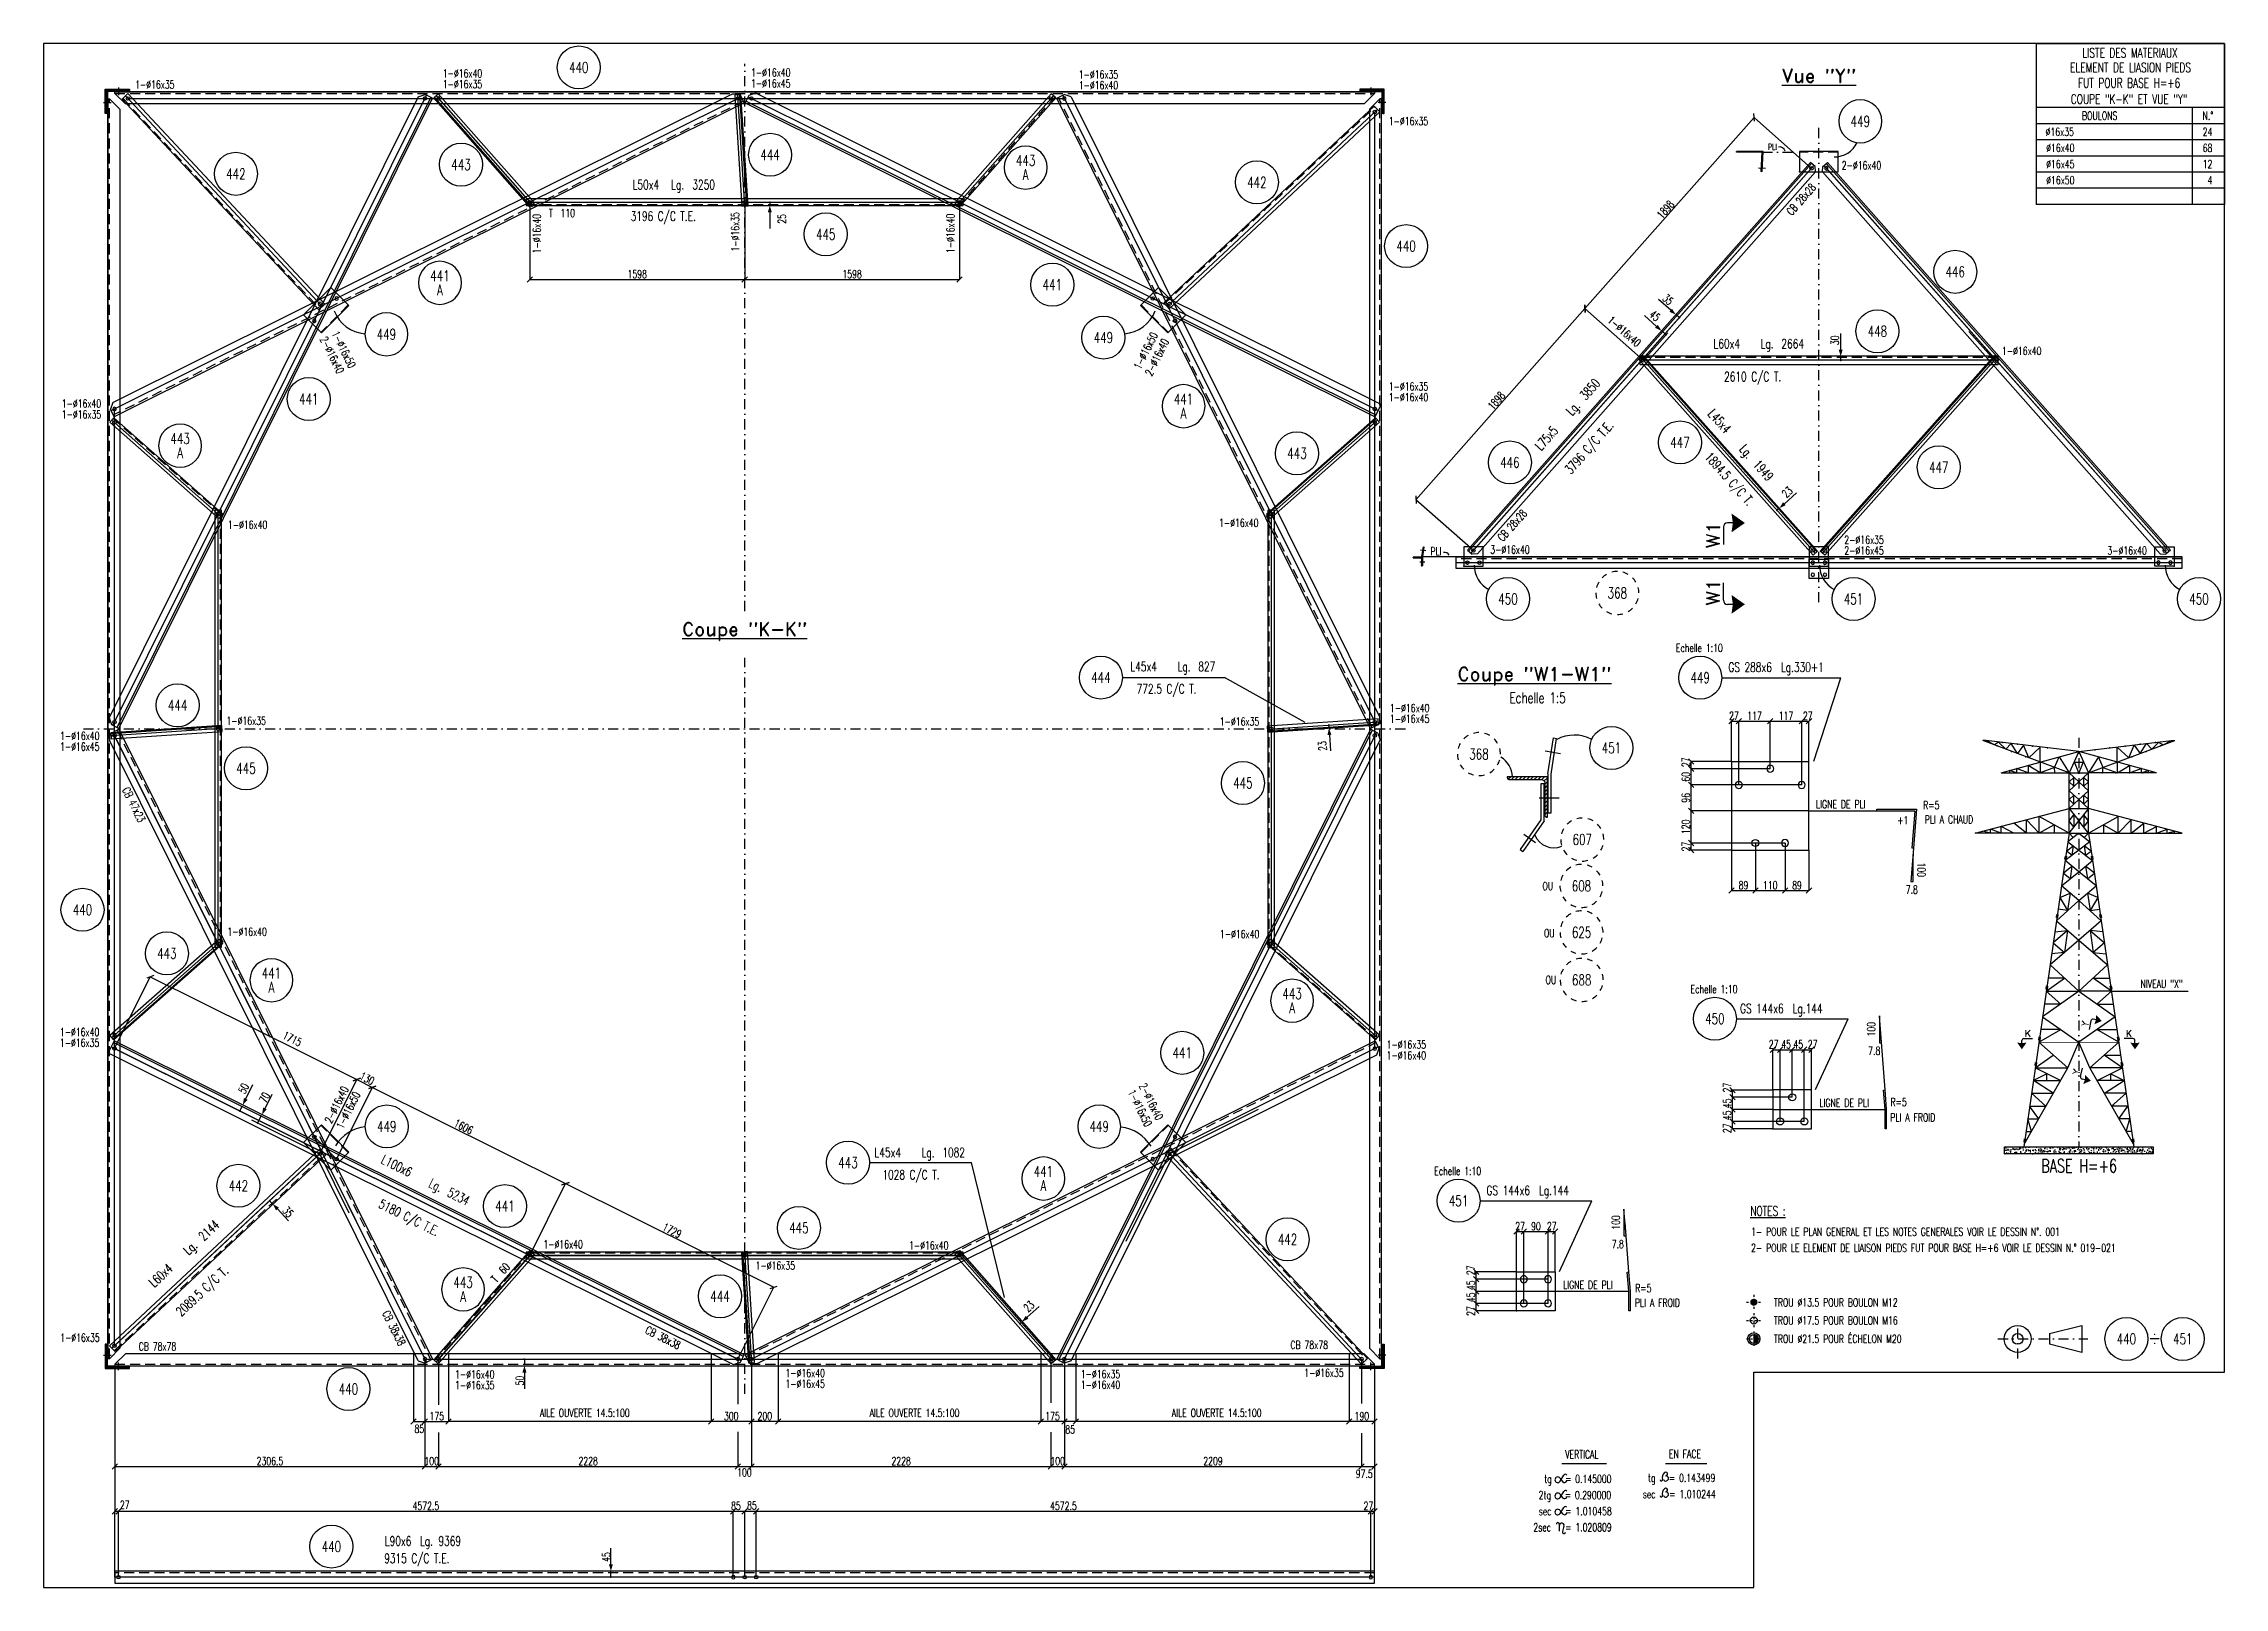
# Model space of a CAD drawing. Extents: x 161763 to 177983, y -163675 to -152195.
import ezdxf
from ezdxf.enums import TextEntityAlignment as Align

# ---------------------------------------------------------------- set-up
doc = ezdxf.new("R2010")
doc.units = 0
doc.header["$LTSCALE"] = 150
doc.header["$MEASUREMENT"] = 0
doc.linetypes.add('DASHDOT', pattern=[1, 0.5, -0.25, 0, -0.25])
doc.linetypes.add('DASHED', pattern=[0.75, 0.5, -0.25])
doc.layers.get('0').update_dxf_attribs({"linetype": 'CONTINUOUS'})
doc.layers.get('DEFPOINTS').update_dxf_attribs({"linetype": 'CONTINUOUS'})
for name, color, linetype in [('ASSI', 6, 'CONTINUOUS'), ('BOLLINI_1', 7, 'CONTINUOUS'), ('BOLLINI_5', 7, 'CONTINUOUS'), ('FORI', 2, 'CONTINUOUS'), ('LINEA-MEDIA', 7, 'CONTINUOUS'), ('LINEA_ANG', 2, 'CONTINUOUS'), ('LINEE_PIASTRE', 2, 'CONTINUOUS'), ('LM', 7, 'CONTINUOUS'), ('LP', 3, 'CONTINUOUS'), ('LS', 7, 'CONTINUOUS'), ('LSP', 3, 'CONTINUOUS'), ('MZ', 6, 'DASHDOT'), ('NOTATION', 2, 'CONTINUOUS'), ('PIASTRE', 5, 'CONTINUOUS'), ('PIEGA', 6, 'CONTINUOUS'), ('PIEGA_F_446_50', 2, 'CONTINUOUS'), ('QT_MAL', 7, 'CONTINUOUS'), ('QT_MPR', 7, 'CONTINUOUS'), ('SEZIONI', 6, 'CONTINUOUS'), ('TRAT-Y', 7, 'DASHED')]:
    doc.layers.add(name, color=color, linetype=linetype)
doc.styles.add('PIEGATI', font='ROMANS8.shx', dxfattribs={"width": 0.7})
doc.styles.add('QUOTE', font='ROMANS8.SHX', dxfattribs={"width": 0.7})
doc.styles.add('RD', font='ROMAND8.SHX', dxfattribs={"width": 0.7})
doc.styles.add('RQL', font='ROMANS8.SHX', dxfattribs={"width": 0.7})
doc.styles.add('RS', font='ROMANS8.shx', dxfattribs={"width": 0.7})
doc.styles.get("Standard").update_dxf_attribs({"font": 'ROMANS8.SHX', "width": 0.7})
doc.dimstyles.new('FRECCE1', dxfattribs={"dimtxt": 60, "dimasz": 6.6667, "dimexe": 0, "dimexo": 0, "dimgap": 1, "dimtad": 1, "dimzin": 0, "dimdsep": 46, "dimtxsty": 'RS', "dimblk1": 'QUOTP', "dimblk2": 'QUOTF', "dimsah": 1, "dimcen": 0, "dimclrd": 2, "dimclre": 2, "dimclrt": 7, "dimadec": 0, "dimazin": 0, "dimtfac": 1, "dimtix": 1, "dimtmove": 2, "dimatfit": 3, "dimldrblk": 'QUOTP', "dimfxl": 1, "dimtolj": 1, "dimtzin": 0, "dimarcsym": 0})
doc.dimstyles.new('TRATTO', dxfattribs={"dimscale": 0, "dimtxt": 60, "dimasz": 40, "dimexe": 0, "dimexo": 0, "dimgap": 10, "dimtad": 1, "dimrnd": 0.5, "dimdsep": 46, "dimtxsty": 'RS', "dimblk1": 'OBLIQUE', "dimblk2": 'OBLIQUE', "dimsah": 1, "dimcen": 0.09, "dimclrd": 2, "dimclre": 2, "dimclrt": 7, "dimadec": 0, "dimazin": 0, "dimtfac": 1, "dimtix": 1, "dimtmove": 2, "dimatfit": 3, "dimfxl": 1, "dimtolj": 1, "dimtzin": 0, "dimarcsym": 0})
pattern_1 = [(45, (62756.58, -43231.062), (-3.5355339, 3.5355339), [])]

msp = doc.modelspace()

# ---------------------------------------------------------------- texts
at = {"color": 7, "style": 'RS', "width": 0.7}
for s, p in [('LIGNE DE PLI', (174945.053, -157881.607)), ('NIVEAU "X"', (177359.114, -159218)), ('LIGNE DE PLI', (174970.461, -160102.446)), ('LIGNE DE PLI', (173064.256, -161455.509))]:
    msp.add_text(s, height=60, dxfattribs=at).set_placement(p)
at = {"layer": 'LINEA-MEDIA', "style": 'RS', "width": 0.7}
for s, p in [('VERTICAL', (173079.509, -162716.248)), ('EN FACE', (173851.086, -162713.418)), ('tg   = 0.145000', (172924.121, -162898.885)), ('tg   = 0.143499', (173696.422, -162891.642)), ('2tg   = 0.290000', (172882.649, -163018.886)), ('sec   = 1.010244', (173656.595, -163011.644)), ('sec   = 1.010458', (172883.091, -163138.888)), ('2sec   = 1.020809', (172843.027, -163258.889))]:
    msp.add_text(s, height=60.0007, dxfattribs=at).set_placement(p)
at = {"layer": 'LM', "style": 'RD', "width": 0.7}
for s, p in [('LISTE DES MATERIAUX', (177280.992, -152264.574)), ('ELEMENT DE LIASION PIEDS', (177284.907, -152372.576)), ('FUT POUR BASE H=+6', (177274.137, -152488.036)), ('COUPE "K-K" ET VUE "Y"', (177274.137, -152608.019))]:
    msp.add_text(s, height=69.993, dxfattribs=at).set_placement(p, align=Align.MIDDLE)
at = {"layer": 'LM', "linetype": 'ByBlock', "style": 'RS', "width": 0.7}
for s, p in [('OU', (172910.906, -158490.206)), ('OU', (172921.864, -158840.482)), ('OU', (172933.995, -159188.624)), ('TROU %%C13.5 POUR BOULON M12', (174632.962, -161586.82)), ('TROU %%C17.5 POUR BOULON M16', (174633.001, -161720.602)), ('TROU %%C21.5 POUR ÉCHELON M20', (174632.975, -161857.428))]:
    msp.add_text(s, height=60, dxfattribs=at).set_placement(p)
at = {"layer": 'LM', "color": 0, "style": 'RS', "width": 0.7}
for s, p in [('1- POUR LE PLAN GENERAL ET LES NOTES GENERALES VOIR LE DESSIN N%%D. 001', (174462.44, -161061.104)), ('2- POUR LE ELEMENT DE LIAISON PIEDS FUT POUR BASE H=+6 VOIR LE DESSIN N.° 019-021', (174462.44, -161181.104))]:
    msp.add_text(s, height=60, dxfattribs=at).set_placement(p)
at = {"layer": 'LM', "char_height": 59.9916, "style": 'RD'}
for s, insert, attachment_point in [('BOULONS', (176923.73, -152731.464), 4), ('N.°', (177899.695, -152731.464), 6)]:
    msp.add_mtext(s, dxfattribs=dict(at, insert=insert, attachment_point=attachment_point))
at = {"layer": 'LS', "color": 3, "style": 'RD'}
for s, height, p in [('%%UVue "Y"', 100, (174967.109, -152434.635, -2509.509)), ('%%UCoupe "K-K"', 100, (166977.064, -156566.397, -2509.509)), ('%%UCoupe "W1-W1"', 100, (172851.132, -156899.65, -3346.012)), ('K', 50, (176521.068, -159555.96)), ('K', 50, (177273.219, -159555.96))]:
    msp.add_text(s, height=height, dxfattribs=at).set_placement(p, align=Align.MIDDLE)
at = {"layer": 'LS', "color": 7, "style": 'RS', "width": 0.7}
for s, height, p in [('∅16x35', 59.9916, (176652.856, -152881.483)), ('∅16x40', 59.9916, (176657.067, -153001.41)), ('∅16x45', 59.9916, (176657.067, -153121.41)), ('∅16x50', 59.9916, (176657.067, -153241.41)), ('Echelle 1:10', 60, (173902.634, -156719.564)), ('Echelle 1:5', 80, (172665.959, -157100.168)), ('Echelle 1:10', 60, (174011.809, -159256.063)), ('Echelle 1:10', 60, (172105.603, -160609.126)), ('AILE OUVERTE 14.5:100 ', 60, (165453.544, -162408.045)), ('AILE OUVERTE 14.5:100 ', 60, (167906.386, -162408.045)), ('AILE OUVERTE 14.5:100 ', 60, (170153.803, -162408.045))]:
    msp.add_text(s, height=height, dxfattribs=at).set_placement(p)
for s, height, p in [('24', 59.9916, (177893.406, -152881.426)), ('68', 59.9916, (177893.406, -153001.41)), ('12', 59.9916, (177893.406, -153121.41)), ('4', 59.992, (177893.406, -153241.41))]:
    msp.add_text(s, height=height, dxfattribs=at).set_placement(p, align=Align.RIGHT)
at = {"layer": 'LS', "color": 3, "style": 'RD'}
for s, height, rotation, p in [('W1', 100, 90, (174180.347, -155849.133)), ('W1', 100, 90, (174180.347, -156275.936)), ('Y', 50, 78.6811612, (176946.881, -159483.969)), ('Y', 50, 78.6811612, (176882.022, -159841.054))]:
    msp.add_text(s, height=height, rotation=rotation, dxfattribs=at).set_placement(p, align=Align.MIDDLE)
at = {"layer": 'LS', "color": 7, "style": 'RS', "width": 0.7}
for s, p in [('+1', (175590.818, -157970.723)), ('7.8', (175657.608, -158486.883)), ('7.8', (175378.606, -159684.826)), ('7.8', (173471.09, -161122.417))]:
    msp.add_text(s, height=60, dxfattribs=at).set_placement(p, align=Align.MIDDLE)
for rotation, p in [(270, (175729.468, -158338.94)), (90, (175356.448, -159524.826)), (90, (173456.836, -160962.417))]:
    msp.add_text('100', height=60, rotation=rotation, dxfattribs=at).set_placement(p, align=Align.MIDDLE)
at = {"layer": 'LS', "color": 7, "attachment_point": 5, "style": 'RS'}
for insert, char_height in [((174621.671, -152963.816), 45), ((172118.717, -155970.766), 60)]:
    msp.add_mtext('\\A1;PLI', dxfattribs=dict(at, insert=insert, char_height=char_height))
at = {"layer": 'LS', "color": 3, "insert": (176902.271, -160540.568), "char_height": 100, "attachment_point": 5, "style": 'RD'}
msp.add_mtext('BASE H=+6', dxfattribs=at)
at = {"layer": 'NOTATION', "color": 0, "style": 'RS', "width": 0.7}
msp.add_text('%%uNOTES :', height=70, dxfattribs=at).set_placement((174456.284, -160911.302))

# ---------------------------------------------------------------- blocks, each defined once
blk = doc.blocks.new('xxx')
blk.add_circle((0, 0), 8)
at = {"color": 3, "style": 'RQL', "width": 0.7}
blk.add_attdef('POS', text='', height=4, dxfattribs=at).set_placement((0, 0), align=Align.MIDDLE)
at = {"style": 'RQL', "width": 0.7, "flags": 1}
for tag, p in [('TIPO', (-0.39, -8.66)), ('POS1', (-0.39, -5.42))]:
    blk.add_attdef(tag, p, '', height=2, dxfattribs=at)
blk = doc.blocks.new('12')
at = {"color": 0}
for p, q in [((-1, 0.06), (-0.06, 1)), ((-1, 0.01), (-0.01, 1)), ((-1, -0.03), (0.03, 1)), ((-1, -0.07), (0.07, 1)), ((0.09, -1), (-1, 0.09)), ((0.05, -1), (-1, 0.05)), ((0, -1), (-1, 0)), ((-0.99, 0.16), (-0.16, 0.99)), ((-0.99, 0.11), (-0.11, 0.99)), ((-0.99, -0.11), (0.11, 0.99)), ((-0.99, -0.15), (0.15, 0.99)), ((0.17, -0.99), (-0.99, 0.17)), ((0.13, -0.99), (-0.99, 0.13)), ((-0.98, 0.22), (-0.22, 0.98)), ((-0.98, -0.19), (0.19, 0.98)), ((0.21, -0.98), (-0.98, 0.21)), ((-0.97, -0.23), (0.23, 0.97)), ((0.24, -0.97), (-0.97, 0.24)), ((-0.96, 0.28), (-0.28, 0.96)), ((-0.96, -0.27), (0.27, 0.96)), ((0.28, -0.96), (-0.96, 0.28)), ((-0.95, -0.3), (0.3, 0.95)), ((0.31, -0.95), (-0.95, 0.31)), ((-0.94, 0.34), (-0.34, 0.94)), ((-0.94, -0.33), (0.33, 0.94)), ((0.35, -0.94), (-0.94, 0.35)), ((-0.93, -0.37), (0.37, 0.93)), ((0.38, -0.93), (-0.93, 0.38)), ((-0.92, -0.4), (0.4, 0.92)), ((-0.91, 0.42), (-0.42, 0.91)), ((0.41, -0.91), (-0.91, 0.41)), ((-0.9, -0.43), (0.43, 0.9)), ((0.44, -0.9), (-0.9, 0.44)), ((-0.89, -0.46), (0.46, 0.89)), ((0.47, -0.88), (-0.88, 0.47)), ((-0.87, -0.49), (0.49, 0.87)), ((0.5, -0.87), (-0.87, 0.5)), ((-0.86, 0.52), (-0.52, 0.86)), ((-0.86, -0.52), (0.52, 0.86)), ((0.53, -0.85), (-0.85, 0.53)), ((-0.84, -0.54), (0.54, 0.84)), ((0.55, -0.83), (-0.83, 0.55)), ((-0.82, -0.57), (0.57, 0.82)), ((0.58, -0.81), (-0.81, 0.58)), ((-0.8, -0.6), (0.6, 0.8)), ((0.61, -0.79), (-0.79, 0.61)), ((-0.78, -0.62), (0.62, 0.78)), ((0.63, -0.78), (-0.78, 0.63)), ((-0.76, -0.65), (0.65, 0.76)), ((0.66, -0.75), (-0.75, 0.66)), ((-0.74, -0.67), (0.67, 0.74)), ((0.68, -0.73), (-0.73, 0.68)), ((-0.72, -0.69), (0.69, 0.72)), ((0.7, -0.71), (-0.71, 0.7)), ((-0.7, -0.72), (0.72, 0.7)), ((0.73, -0.69), (-0.69, 0.73)), ((0.75, -0.67), (-0.67, 0.75)), ((-0.67, -0.74), (0.74, 0.67)), ((-0.65, -0.76), (0.76, 0.65)), ((0.77, -0.64), (-0.64, 0.77)), ((-0.63, -0.78), (0.78, 0.63)), ((0.79, -0.62), (-0.62, 0.79)), ((-0.6, -0.8), (0.8, 0.6)), ((0.81, -0.59), (-0.59, 0.81)), ((-0.57, -0.82), (0.82, 0.57)), ((0.83, -0.56), (-0.56, 0.83)), ((-0.55, -0.84), (0.84, 0.55)), ((0.84, -0.54), (-0.54, 0.84)), ((-0.52, -0.85), (0.85, 0.52)), ((0.86, -0.51), (-0.51, 0.86)), ((-0.49, -0.87), (0.87, 0.49)), ((0.88, -0.48), (-0.48, 0.88)), ((-0.46, -0.89), (0.89, 0.46)), ((0.89, -0.45), (-0.45, 0.89)), ((-0.43, -0.9), (0.9, 0.43)), ((0.91, -0.42), (-0.42, 0.91)), ((-0.4, -0.92), (0.92, 0.4)), ((0.92, -0.39), (-0.39, 0.92)), ((-0.37, -0.93), (0.93, 0.37)), ((0.93, -0.36), (-0.36, 0.93)), ((-0.34, -0.94), (0.94, 0.34)), ((0.95, -0.33), (-0.33, 0.95)), ((-0.3, -0.95), (0.95, 0.3)), ((0.96, -0.29), (-0.29, 0.96)), ((-0.27, -0.96), (0.96, 0.27)), ((0.97, -0.26), (-0.26, 0.97)), ((-0.23, -0.97), (0.97, 0.23)), ((0.98, -0.22), (-0.22, 0.98)), ((-0.2, -0.98), (0.98, 0.2)), ((0.98, -0.18), (-0.18, 0.98)), ((-0.16, -0.99), (0.99, 0.16)), ((0.99, -0.14), (-0.14, 0.99)), ((-0.12, -0.99), (0.99, 0.12)), ((0.99, -0.1), (-0.1, 0.99)), ((-0.08, -1), (1, 0.08)), ((1, -0.06), (-0.06, 1)), ((-0.04, -1), (1, 0.04)), ((1, -0.02), (-0.02, 1)), ((1, 0.02), (0.02, 1)), ((1, 0.07), (0.07, 1)), ((0.99, 0.12), (0.12, 0.99)), ((0.98, 0.17), (0.17, 0.98)), ((0.97, 0.23), (0.23, 0.97)), ((0.96, 0.29), (0.29, 0.96)), ((0.93, 0.36), (0.36, 0.93)), ((0.9, 0.44), (0.44, 0.9)), ((0.84, 0.55), (0.55, 0.84)), ((-0.04, -1), (-1, -0.04)), ((-0.09, -1), (-1, -0.09)), ((-0.14, -0.99), (-0.99, -0.14)), ((-0.2, -0.98), (-0.98, -0.2)), ((-0.25, -0.97), (-0.97, -0.25)), ((-0.32, -0.95), (-0.95, -0.32)), ((-0.39, -0.92), (-0.92, -0.39)), ((-0.48, -0.88), (-0.88, -0.48)), ((-0.6, -0.8), (-0.8, -0.6)), ((0.01, -1), (1, -0.01)), ((0.05, -1), (1, -0.05)), ((0.1, -0.99), (0.99, -0.1)), ((0.15, -0.99), (0.99, -0.15)), ((0.21, -0.98), (0.98, -0.21)), ((0.27, -0.96), (0.96, -0.27)), ((0.33, -0.94), (0.94, -0.33)), ((0.41, -0.91), (0.91, -0.41)), ((0.5, -0.87), (0.87, -0.5)), ((0.66, -0.75), (0.75, -0.66))]:
    blk.add_line(p, q, dxfattribs=at)
blk.add_circle((0, 0), 1)
blk = doc.blocks.new('16')
blk.add_circle((0, 0), 1)
blk = doc.blocks.new('20')
at = {"color": 0}
for p, q in [((0, 0.98), (0.02, 1)), ((0, 0.94), (0.06, 1)), ((1, -0.01), (0, 0.99)), ((0, 0.89), (0.1, 0.99)), ((0, 0.85), (0.14, 0.99)), ((0, 0.8), (0.18, 0.98)), ((0, 0.76), (0.22, 0.98)), ((0, 0.71), (0.25, 0.97)), ((0, 0.67), (0.29, 0.96)), ((1, -0.05), (0, 0.95)), ((0, 0.62), (0.32, 0.95)), ((0, 0.58), (0.36, 0.93)), ((0, 0.53), (0.39, 0.92)), ((0, 0.49), (0.42, 0.91)), ((1, -0.09), (0, 0.9)), ((0, 0.44), (0.45, 0.89)), ((0, 0.4), (0.48, 0.88)), ((0.99, -0.13), (0, 0.86)), ((0, 0.35), (0.51, 0.86)), ((0, 0.31), (0.54, 0.84)), ((0, 0.26), (0.56, 0.83)), ((0.99, -0.17), (0, 0.81)), ((0, 0.22), (0.59, 0.81)), ((0, 0.17), (0.61, 0.79)), ((0.98, -0.21), (0, 0.77)), ((0, 0.13), (0.64, 0.77)), ((0, 0.08), (0.66, 0.75)), ((0, 0.04), (0.69, 0.73)), ((0.97, -0.25), (0, 0.72)), ((0, -0.01), (0.71, 0.7)), ((0.96, -0.28), (0, 0.68)), ((0, -0.05), (0.73, 0.68)), ((0, -0.1), (0.75, 0.66)), ((0.95, -0.32), (0, 0.63)), ((0, -0.14), (0.77, 0.63)), ((0, -0.19), (0.79, 0.61)), ((0.94, -0.35), (0, 0.59)), ((0, -0.23), (0.81, 0.58)), ((0, -0.28), (0.83, 0.56)), ((0.92, -0.38), (0, 0.54)), ((0, -0.32), (0.85, 0.53)), ((0.91, -0.41), (0, 0.5)), ((0, -0.36), (0.87, 0.5)), ((0, -0.41), (0.88, 0.47)), ((0.9, -0.44), (0, 0.45)), ((0, -0.45), (0.9, 0.44)), ((0.88, -0.47), (0, 0.41)), ((0, -0.5), (0.91, 0.41)), ((0, -0.54), (0.92, 0.38)), ((0.87, -0.5), (0, 0.36)), ((0, -0.59), (0.94, 0.35)), ((0.85, -0.53), (0, 0.32)), ((0, -0.63), (0.95, 0.31)), ((0, -0.68), (0.96, 0.28)), ((0.83, -0.56), (0, 0.27)), ((0, -0.72), (0.97, 0.25)), ((0.81, -0.58), (0, 0.23)), ((0, -0.77), (0.98, 0.21)), ((0.79, -0.61), (0, 0.18)), ((0, -0.81), (0.99, 0.17)), ((0.77, -0.63), (0, 0.14)), ((0, -0.86), (0.99, 0.13)), ((0.75, -0.66), (0, 0.09)), ((0, -0.9), (1, 0.09)), ((0.73, -0.68), (0, 0.05)), ((0, -0.95), (1, 0.05)), ((0.71, -0.7), (0, 0.01)), ((0, -0.99), (1, 0.01)), ((1, 0.04), (0.04, 1)), ((1, 0.09), (0.09, 1)), ((0.99, 0.14), (0.14, 0.99)), ((0.98, 0.19), (0.19, 0.98)), ((0.97, 0.25), (0.25, 0.97)), ((0.95, 0.31), (0.31, 0.95)), ((0.92, 0.38), (0.38, 0.92)), ((0.88, 0.47), (0.47, 0.88)), ((0.81, 0.59), (0.59, 0.81)), ((0.69, -0.73), (0, -0.04)), ((0.66, -0.75), (0, -0.08)), ((0.64, -0.77), (0, -0.13)), ((0.61, -0.79), (0, -0.17)), ((0.59, -0.81), (0, -0.22)), ((0.56, -0.83), (0, -0.26)), ((0.54, -0.84), (0, -0.31)), ((0.51, -0.86), (0, -0.35)), ((0.48, -0.88), (0, -0.4)), ((0.45, -0.89), (0, -0.44)), ((0.42, -0.91), (0, -0.49)), ((0.39, -0.92), (0, -0.53)), ((0.36, -0.93), (0, -0.58)), ((0.32, -0.95), (0, -0.62)), ((0.29, -0.96), (0, -0.67)), ((0.25, -0.97), (0, -0.71)), ((0.22, -0.98), (0, -0.76)), ((0.18, -0.98), (0, -0.8)), ((0.14, -0.99), (0, -0.85)), ((0.1, -0.99), (0, -0.89)), ((0.04, -1), (1, -0.04)), ((0.09, -1), (1, -0.09)), ((0.14, -0.99), (0.99, -0.14)), ((0.19, -0.98), (0.98, -0.19)), ((0.25, -0.97), (0.97, -0.25)), ((0.31, -0.95), (0.95, -0.31)), ((0.38, -0.92), (0.92, -0.38)), ((0.47, -0.88), (0.88, -0.47)), ((0.59, -0.81), (0.81, -0.59))]:
    blk.add_line(p, q, dxfattribs=at)
blk.add_line((0, 1), (0, -1))
blk.add_circle((0, 0), 1)
blk = doc.blocks.new('ASSE98')
blk.add_line((0, 0), (1, 0))
at = {"color": 7, "style": 'QUOTE', "width": 0.5, "flags": 1}
for tag, p in [('TI', (1.3831, 6.8273)), ('DI_S', (1.3831, 6.4218)), ('D_S', (1.3831, 6.0209)), ('E_S', (1.3831, 5.6806)), ('NFORI', (1.3645, 5.2979)), ('ALAR', (1.3635, 4.9325)), ('FAM', (1.3775, 4.5465)), ('ALA', (1.3831, 4.1926)), ('DISP2', (1.3831, 3.8497)), ('DISP1', (1.3831, 3.5069)), ('PINZAF', (1.3831, 3.164)), ('PINZAI', (1.3831, 2.8211)), ('TRP', (1.3831, 2.4783)), ('NP', (1.3831, 2.1354)), ('SV', (1.3831, 1.7926)), ('PESO', (1.3831, 1.4497)), ('QUA', (1.3831, 1.1069)), ('LUN', (1.3831, 0.764)), ('PROF', (1.3831, 0.4211)), ('POS', (1.3831, 0.0783))]:
    blk.add_attdef(tag, p, '', height=0.2, dxfattribs=at)
at = {"color": 7, "flags": 1}
for tag, p in [('LAV1', (3.0743, 6.8285)), ('LAV2', (3.0743, 6.4951)), ('LAV3', (3.0743, 6.1618)), ('LAV4', (3.0743, 5.8285)), ('LAV5', (3.0743, 5.4951)), ('LAV6', (3.0743, 5.1618)), ('LAV7', (3.0743, 4.8285)), ('LAV8', (3.0743, 4.4951)), ('LAV9', (3.0743, 4.1618)), ('LAV10', (3.0743, 3.8285))]:
    blk.add_attdef(tag, p, '', height=0.2, dxfattribs=at)
blk = doc.blocks.new('_OBLIQUE')
at = {"color": 0, "linetype": 'ByBlock'}
blk.add_line((-0.5, -0.5), (0.5, 0.5), dxfattribs=at)
blk = doc.blocks.new('*D14')
at = {"layer": 'DEFPOINTS', "color": 0, "transparency": 16777216}
for p in [(164599, -161978), (164699, -162524), (164699, -162776)]:
    blk.add_point(p, dxfattribs=at)
at = {"layer": 'QT_MPR', "color": 2, "lineweight": -2, "transparency": 16777216}
for p, q in [((164599, -161978), (164599, -162776)), ((164699, -162524), (164699, -162776)), ((164599, -162776), (164699, -162776))]:
    blk.add_line(p, q, dxfattribs=at)
at = {"layer": 'QT_MPR', "color": 2, "lineweight": -2, "transparency": 16777216, "xscale": 40, "yscale": 40, "zscale": 40, "rotation": 180}
blk.add_blockref('_OBLIQUE', (164599, -162776), dxfattribs=at)
at = {"layer": 'QT_MPR', "color": 2, "lineweight": -2, "transparency": 16777216, "xscale": 40, "yscale": 40, "zscale": 40}
blk.add_blockref('_OBLIQUE', (164699, -162776), dxfattribs=at)
at = {"layer": 'QT_MPR', "color": 7, "transparency": 16777216, "insert": (164649, -162736), "char_height": 60, "attachment_point": 5, "style": 'RS'}
blk.add_mtext('\\A1;100', dxfattribs=at)
blk = doc.blocks.new('*D15')
at = {"layer": 'DEFPOINTS', "color": 0, "transparency": 16777216}
for p in [(166927, -162519), (164699, -162524), (166927, -162776)]:
    blk.add_point(p, dxfattribs=at)
at = {"layer": 'QT_MPR', "color": 2, "lineweight": -2, "transparency": 16777216}
for p, q in [((166927, -162519), (166927, -162776)), ((164699, -162524), (164699, -162776)), ((164699, -162776), (166927, -162776))]:
    blk.add_line(p, q, dxfattribs=at)
at = {"layer": 'QT_MPR', "color": 2, "lineweight": -2, "transparency": 16777216, "xscale": 40, "yscale": 40, "zscale": 40, "rotation": 180}
blk.add_blockref('_OBLIQUE', (164699, -162776), dxfattribs=at)
at = {"layer": 'QT_MPR', "color": 2, "lineweight": -2, "transparency": 16777216, "xscale": 40, "yscale": 40, "zscale": 40}
blk.add_blockref('_OBLIQUE', (166927, -162776), dxfattribs=at)
at = {"layer": 'QT_MPR', "color": 7, "transparency": 16777216, "insert": (165813, -162736), "char_height": 60, "attachment_point": 5, "style": 'RS'}
blk.add_mtext('\\A1;2228', dxfattribs=at)
blk = doc.blocks.new('*D16')
at = {"layer": 'DEFPOINTS', "color": 0, "transparency": 16777216}
for p in [(167027, -161978), (166927, -162519), (167027, -162776)]:
    blk.add_point(p, dxfattribs=at)
at = {"layer": 'QT_MPR', "color": 2, "lineweight": -2, "transparency": 16777216}
for p, q in [((167027, -161978), (167027, -162776)), ((166927, -162519), (166927, -162776)), ((166927, -162776), (167027, -162776))]:
    blk.add_line(p, q, dxfattribs=at)
at = {"layer": 'QT_MPR', "color": 2, "lineweight": -2, "transparency": 16777216, "xscale": 40, "yscale": 40, "zscale": 40, "rotation": 180}
blk.add_blockref('_OBLIQUE', (166927, -162776), dxfattribs=at)
at = {"layer": 'QT_MPR', "color": 2, "lineweight": -2, "transparency": 16777216, "xscale": 40, "yscale": 40, "zscale": 40}
blk.add_blockref('_OBLIQUE', (167027, -162776), dxfattribs=at)
at = {"layer": 'QT_MPR', "color": 7, "transparency": 16777216, "insert": (166975, -162821), "char_height": 60, "attachment_point": 5, "style": 'RS'}
blk.add_mtext('\\A1;100', dxfattribs=at)
blk = doc.blocks.new('*D17')
at = {"layer": 'DEFPOINTS', "color": 0, "transparency": 16777216}
for p in [(167027, -161978), (169255, -162522), (169255, -162776)]:
    blk.add_point(p, dxfattribs=at)
at = {"layer": 'QT_MPR', "color": 2, "lineweight": -2, "transparency": 16777216}
for p, q in [((167027, -161978), (167027, -162776)), ((169255, -162522), (169255, -162776)), ((167027, -162776), (169255, -162776))]:
    blk.add_line(p, q, dxfattribs=at)
at = {"layer": 'QT_MPR', "color": 2, "lineweight": -2, "transparency": 16777216, "xscale": 40, "yscale": 40, "zscale": 40, "rotation": 180}
blk.add_blockref('_OBLIQUE', (167027, -162776), dxfattribs=at)
at = {"layer": 'QT_MPR', "color": 2, "lineweight": -2, "transparency": 16777216, "xscale": 40, "yscale": 40, "zscale": 40}
blk.add_blockref('_OBLIQUE', (169255, -162776), dxfattribs=at)
at = {"layer": 'QT_MPR', "color": 7, "transparency": 16777216, "insert": (168141, -162736), "char_height": 60, "attachment_point": 5, "style": 'RS'}
blk.add_mtext('\\A1;2228', dxfattribs=at)
blk = doc.blocks.new('*D18')
at = {"layer": 'DEFPOINTS', "color": 0, "transparency": 16777216}
for p in [(169355, -161978), (169255, -162522), (169355, -162776)]:
    blk.add_point(p, dxfattribs=at)
at = {"layer": 'QT_MPR', "color": 2, "lineweight": -2, "transparency": 16777216}
for p, q in [((169355, -161978), (169355, -162776)), ((169255, -162522), (169255, -162776)), ((169255, -162776), (169355, -162776))]:
    blk.add_line(p, q, dxfattribs=at)
at = {"layer": 'QT_MPR', "color": 2, "lineweight": -2, "transparency": 16777216, "xscale": 40, "yscale": 40, "zscale": 40, "rotation": 180}
blk.add_blockref('_OBLIQUE', (169255, -162776), dxfattribs=at)
at = {"layer": 'QT_MPR', "color": 2, "lineweight": -2, "transparency": 16777216, "xscale": 40, "yscale": 40, "zscale": 40}
blk.add_blockref('_OBLIQUE', (169355, -162776), dxfattribs=at)
at = {"layer": 'QT_MPR', "color": 7, "transparency": 16777216, "insert": (169305, -162736), "char_height": 60, "attachment_point": 5, "style": 'RS'}
blk.add_mtext('\\A1;100', dxfattribs=at)
blk = doc.blocks.new('*D19')
at = {"layer": 'DEFPOINTS', "color": 0, "transparency": 16777216}
for p in [(169355, -161978), (171564, -162529), (171564, -162776)]:
    blk.add_point(p, dxfattribs=at)
at = {"layer": 'QT_MPR', "color": 2, "lineweight": -2, "transparency": 16777216}
for p, q in [((169355, -161978), (169355, -162776)), ((171564, -162529), (171564, -162776)), ((169355, -162776), (171564, -162776))]:
    blk.add_line(p, q, dxfattribs=at)
at = {"layer": 'QT_MPR', "color": 2, "lineweight": -2, "transparency": 16777216, "xscale": 40, "yscale": 40, "zscale": 40, "rotation": 180}
blk.add_blockref('_OBLIQUE', (169355, -162776), dxfattribs=at)
at = {"layer": 'QT_MPR', "color": 2, "lineweight": -2, "transparency": 16777216, "xscale": 40, "yscale": 40, "zscale": 40}
blk.add_blockref('_OBLIQUE', (171564, -162776), dxfattribs=at)
at = {"layer": 'QT_MPR', "color": 7, "transparency": 16777216, "insert": (170460, -162736), "char_height": 60, "attachment_point": 5, "style": 'RS'}
blk.add_mtext('\\A1;2209', dxfattribs=at)
blk = doc.blocks.new('*D20')
at = {"layer": 'DEFPOINTS', "color": 0, "transparency": 16777216}
for p in [(162293, -162028), (164599, -161978), (164599, -162776)]:
    blk.add_point(p, dxfattribs=at)
at = {"layer": 'QT_MPR', "color": 2, "lineweight": -2, "transparency": 16777216}
for p, q in [((162293, -162028), (162293, -162776)), ((164599, -161978), (164599, -162776)), ((162293, -162776), (164599, -162776))]:
    blk.add_line(p, q, dxfattribs=at)
at = {"layer": 'QT_MPR', "color": 2, "lineweight": -2, "transparency": 16777216, "xscale": 40, "yscale": 40, "zscale": 40, "rotation": 180}
blk.add_blockref('_OBLIQUE', (162293, -162776), dxfattribs=at)
at = {"layer": 'QT_MPR', "color": 2, "lineweight": -2, "transparency": 16777216, "xscale": 40, "yscale": 40, "zscale": 40}
blk.add_blockref('_OBLIQUE', (164599, -162776), dxfattribs=at)
at = {"layer": 'QT_MPR', "color": 7, "transparency": 16777216, "insert": (163446, -162736), "char_height": 60, "attachment_point": 5, "style": 'RS'}
blk.add_mtext('\\A1;2306.5', dxfattribs=at)
blk = doc.blocks.new('*D21')
at = {"layer": 'DEFPOINTS', "color": 0, "transparency": 16777216}
for p in [(171662, -162028), (171564, -162529), (171662, -162776)]:
    blk.add_point(p, dxfattribs=at)
at = {"layer": 'QT_MPR', "color": 2, "lineweight": -2, "transparency": 16777216}
for p, q in [((171662, -162028), (171662, -162776)), ((171564, -162529), (171564, -162776)), ((171564, -162776), (171662, -162776))]:
    blk.add_line(p, q, dxfattribs=at)
at = {"layer": 'QT_MPR', "color": 2, "lineweight": -2, "transparency": 16777216, "xscale": 40, "yscale": 40, "zscale": 40, "rotation": 180}
blk.add_blockref('_OBLIQUE', (171564, -162776), dxfattribs=at)
at = {"layer": 'QT_MPR', "color": 2, "lineweight": -2, "transparency": 16777216, "xscale": 40, "yscale": 40, "zscale": 40}
blk.add_blockref('_OBLIQUE', (171662, -162776), dxfattribs=at)
at = {"layer": 'QT_MPR', "color": 7, "transparency": 16777216, "insert": (171585, -162831), "char_height": 60, "attachment_point": 5, "style": 'RS'}
blk.add_mtext('\\A1;97.5', dxfattribs=at)
blk = doc.blocks.new('*D22')
at = {"layer": 'DEFPOINTS', "color": 0, "transparency": 16777216}
for p in [(167062, -163110), (167062, -163599), (171634, -163599)]:
    blk.add_point(p, dxfattribs=at)
at = {"layer": 'QT_MPR', "color": 2, "lineweight": -2, "transparency": 16777216}
for p, q in [((167062, -163599), (167062, -163110)), ((171634, -163110), (167062, -163110)), ((171634, -163599), (171634, -163110))]:
    blk.add_line(p, q, dxfattribs=at)
at = {"layer": 'QT_MPR', "color": 2, "lineweight": -2, "transparency": 16777216, "xscale": 40, "yscale": 40, "zscale": 40, "rotation": 180}
blk.add_blockref('_OBLIQUE', (167062, -163110), dxfattribs=at)
at = {"layer": 'QT_MPR', "color": 2, "lineweight": -2, "transparency": 16777216, "xscale": 40, "yscale": 40, "zscale": 40}
blk.add_blockref('_OBLIQUE', (171634, -163110), dxfattribs=at)
at = {"layer": 'QT_MPR', "color": 7, "transparency": 16777216, "insert": (169348, -163070), "char_height": 60, "attachment_point": 5, "style": 'RS'}
blk.add_mtext('\\A1;4572.5', dxfattribs=at)
blk = doc.blocks.new('*D23')
at = {"layer": 'DEFPOINTS', "color": 0, "transparency": 16777216}
for p in [(166977, -163110), (166977, -163599), (167062, -163599)]:
    blk.add_point(p, dxfattribs=at)
at = {"layer": 'QT_MPR', "color": 2, "lineweight": -2, "transparency": 16777216}
for p, q in [((166977, -163599), (166977, -163110)), ((167062, -163110), (166977, -163110)), ((167062, -163599), (167062, -163110))]:
    blk.add_line(p, q, dxfattribs=at)
at = {"layer": 'QT_MPR', "color": 2, "lineweight": -2, "transparency": 16777216, "xscale": 40, "yscale": 40, "zscale": 40, "rotation": 180}
blk.add_blockref('_OBLIQUE', (166977, -163110), dxfattribs=at)
at = {"layer": 'QT_MPR', "color": 2, "lineweight": -2, "transparency": 16777216, "xscale": 40, "yscale": 40, "zscale": 40}
blk.add_blockref('_OBLIQUE', (167062, -163110), dxfattribs=at)
at = {"layer": 'QT_MPR', "color": 7, "transparency": 16777216, "insert": (167031, -163066), "char_height": 60, "attachment_point": 5, "style": 'RS'}
blk.add_mtext('\\A1;85', dxfattribs=at)
blk = doc.blocks.new('*D24')
at = {"layer": 'DEFPOINTS', "color": 0, "transparency": 16777216}
for p in [(166892, -163110), (166892, -163599), (166977, -163599)]:
    blk.add_point(p, dxfattribs=at)
at = {"layer": 'QT_MPR', "color": 2, "lineweight": -2, "transparency": 16777216}
for p, q in [((166892, -163599), (166892, -163110)), ((166977, -163110), (166892, -163110)), ((166977, -163599), (166977, -163110))]:
    blk.add_line(p, q, dxfattribs=at)
at = {"layer": 'QT_MPR', "color": 2, "lineweight": -2, "transparency": 16777216, "xscale": 40, "yscale": 40, "zscale": 40, "rotation": 180}
blk.add_blockref('_OBLIQUE', (166892, -163110), dxfattribs=at)
at = {"layer": 'QT_MPR', "color": 2, "lineweight": -2, "transparency": 16777216, "xscale": 40, "yscale": 40, "zscale": 40}
blk.add_blockref('_OBLIQUE', (166977, -163110), dxfattribs=at)
at = {"layer": 'QT_MPR', "color": 7, "transparency": 16777216, "insert": (166912, -163069), "char_height": 60, "attachment_point": 5, "style": 'RS'}
blk.add_mtext('\\A1;85', dxfattribs=at)
blk = doc.blocks.new('*D25')
at = {"layer": 'DEFPOINTS', "color": 0, "transparency": 16777216}
for p in [(162320, -163110), (162320, -163599), (166892, -163599)]:
    blk.add_point(p, dxfattribs=at)
at = {"layer": 'QT_MPR', "color": 2, "lineweight": -2, "transparency": 16777216}
for p, q in [((162320, -163599), (162320, -163110)), ((166892, -163110), (162320, -163110)), ((166892, -163599), (166892, -163110))]:
    blk.add_line(p, q, dxfattribs=at)
at = {"layer": 'QT_MPR', "color": 2, "lineweight": -2, "transparency": 16777216, "xscale": 40, "yscale": 40, "zscale": 40, "rotation": 180}
blk.add_blockref('_OBLIQUE', (162320, -163110), dxfattribs=at)
at = {"layer": 'QT_MPR', "color": 2, "lineweight": -2, "transparency": 16777216, "xscale": 40, "yscale": 40, "zscale": 40}
blk.add_blockref('_OBLIQUE', (166892, -163110), dxfattribs=at)
at = {"layer": 'QT_MPR', "color": 7, "transparency": 16777216, "insert": (164606, -163070), "char_height": 60, "attachment_point": 5, "style": 'RS'}
blk.add_mtext('\\A1;4572.5', dxfattribs=at)
blk = doc.blocks.new('*D26')
at = {"layer": 'DEFPOINTS', "color": 0, "transparency": 16777216}
for p in [(171634, -163110), (171634, -163599), (171661, -163599)]:
    blk.add_point(p, dxfattribs=at)
at = {"layer": 'QT_MPR', "color": 2, "lineweight": -2, "transparency": 16777216}
for p, q in [((171634, -163599), (171634, -163110)), ((171661, -163110), (171634, -163110)), ((171661, -163599), (171661, -163110))]:
    blk.add_line(p, q, dxfattribs=at)
at = {"layer": 'QT_MPR', "color": 2, "lineweight": -2, "transparency": 16777216, "xscale": 40, "yscale": 40, "zscale": 40, "rotation": 180}
blk.add_blockref('_OBLIQUE', (171634, -163110), dxfattribs=at)
at = {"layer": 'QT_MPR', "color": 2, "lineweight": -2, "transparency": 16777216, "xscale": 40, "yscale": 40, "zscale": 40}
blk.add_blockref('_OBLIQUE', (171661, -163110), dxfattribs=at)
at = {"layer": 'QT_MPR', "color": 7, "transparency": 16777216, "insert": (171616, -163070), "char_height": 60, "attachment_point": 5, "style": 'RS'}
blk.add_mtext('\\A1;27', dxfattribs=at)
blk = doc.blocks.new('*D27')
at = {"layer": 'DEFPOINTS', "color": 0, "transparency": 16777216}
for p in [(162292, -163110), (162292, -163599), (162320, -163599)]:
    blk.add_point(p, dxfattribs=at)
at = {"layer": 'QT_MPR', "color": 2, "lineweight": -2, "transparency": 16777216}
for p, q in [((162292, -163599), (162292, -163110)), ((162320, -163110), (162292, -163110)), ((162320, -163599), (162320, -163110))]:
    blk.add_line(p, q, dxfattribs=at)
at = {"layer": 'QT_MPR', "color": 2, "lineweight": -2, "transparency": 16777216, "xscale": 40, "yscale": 40, "zscale": 40, "rotation": 180}
blk.add_blockref('_OBLIQUE', (162292, -163110), dxfattribs=at)
at = {"layer": 'QT_MPR', "color": 2, "lineweight": -2, "transparency": 16777216, "xscale": 40, "yscale": 40, "zscale": 40}
blk.add_blockref('_OBLIQUE', (162320, -163110), dxfattribs=at)
at = {"layer": 'QT_MPR', "color": 7, "transparency": 16777216, "insert": (162367, -163061), "char_height": 60, "attachment_point": 5, "style": 'RS'}
blk.add_mtext('\\A1;27', dxfattribs=at)
blk = doc.blocks.new('*D28')
at = {"layer": 'DEFPOINTS', "color": 0, "transparency": 16777216}
for p in [(171472, -161938), (171662, -162028), (171472, -162442)]:
    blk.add_point(p, dxfattribs=at)
at = {"layer": 'LS', "color": 2, "lineweight": -2, "transparency": 16777216}
for p, q in [((171472, -161938), (171472, -162442)), ((171662, -162028), (171662, -162442)), ((171662, -162442), (171472, -162442))]:
    blk.add_line(p, q, dxfattribs=at)
at = {"layer": 'LS', "color": 2, "lineweight": -2, "transparency": 16777216, "xscale": 40, "yscale": 40, "zscale": 40, "rotation": 180}
blk.add_blockref('_OBLIQUE', (171472, -162442), dxfattribs=at)
at = {"layer": 'LS', "color": 2, "lineweight": -2, "transparency": 16777216, "xscale": 40, "yscale": 40, "zscale": 40}
blk.add_blockref('_OBLIQUE', (171662, -162442), dxfattribs=at)
at = {"layer": 'LS', "color": 7, "transparency": 16777216, "insert": (171567, -162402), "char_height": 60, "attachment_point": 5, "style": 'RS'}
blk.add_mtext('\\A1;190', dxfattribs=at)
blk = doc.blocks.new('*D29')
at = {"layer": 'DEFPOINTS', "color": 0, "transparency": 16777216}
for p in [(169355, -161978), (169440, -161938), (169355, -162442)]:
    blk.add_point(p, dxfattribs=at)
at = {"layer": 'LS', "color": 2, "lineweight": -2, "transparency": 16777216}
for p, q in [((169355, -161978), (169355, -162442)), ((169440, -161938), (169440, -162442)), ((169440, -162442), (169355, -162442))]:
    blk.add_line(p, q, dxfattribs=at)
at = {"layer": 'LS', "color": 2, "lineweight": -2, "transparency": 16777216, "xscale": 40, "yscale": 40, "zscale": 40, "rotation": 180}
blk.add_blockref('_OBLIQUE', (169355, -162442), dxfattribs=at)
at = {"layer": 'LS', "color": 2, "lineweight": -2, "transparency": 16777216, "xscale": 40, "yscale": 40, "zscale": 40}
blk.add_blockref('_OBLIQUE', (169440, -162442), dxfattribs=at)
at = {"layer": 'LS', "color": 7, "transparency": 16777216, "insert": (169398, -162501), "char_height": 60, "attachment_point": 5, "style": 'RS'}
blk.add_mtext('\\A1;85', dxfattribs=at)
blk = doc.blocks.new('*D30')
at = {"layer": 'DEFPOINTS', "color": 0, "transparency": 16777216}
for p in [(169180, -161938), (169355, -161978), (169180, -162442)]:
    blk.add_point(p, dxfattribs=at)
at = {"layer": 'LS', "color": 2, "lineweight": -2, "transparency": 16777216}
for p, q in [((169180, -161938), (169180, -162442)), ((169355, -161978), (169355, -162442)), ((169355, -162442), (169180, -162442))]:
    blk.add_line(p, q, dxfattribs=at)
at = {"layer": 'LS', "color": 2, "lineweight": -2, "transparency": 16777216, "xscale": 40, "yscale": 40, "zscale": 40, "rotation": 180}
blk.add_blockref('_OBLIQUE', (169180, -162442), dxfattribs=at)
at = {"layer": 'LS', "color": 2, "lineweight": -2, "transparency": 16777216, "xscale": 40, "yscale": 40, "zscale": 40}
blk.add_blockref('_OBLIQUE', (169355, -162442), dxfattribs=at)
at = {"layer": 'LS', "color": 7, "transparency": 16777216, "insert": (169267, -162402), "char_height": 60, "attachment_point": 5, "style": 'RS'}
blk.add_mtext('\\A1;175', dxfattribs=at)
blk = doc.blocks.new('*D31')
at = {"layer": 'DEFPOINTS', "color": 0, "transparency": 16777216}
for p in [(167027, -161978), (167227, -161938), (167027, -162442)]:
    blk.add_point(p, dxfattribs=at)
at = {"layer": 'LS', "color": 2, "lineweight": -2, "transparency": 16777216}
for p, q in [((167027, -161978), (167027, -162442)), ((167227, -161938), (167227, -162442)), ((167227, -162442), (167027, -162442))]:
    blk.add_line(p, q, dxfattribs=at)
at = {"layer": 'LS', "color": 2, "lineweight": -2, "transparency": 16777216, "xscale": 40, "yscale": 40, "zscale": 40, "rotation": 180}
blk.add_blockref('_OBLIQUE', (167027, -162442), dxfattribs=at)
at = {"layer": 'LS', "color": 2, "lineweight": -2, "transparency": 16777216, "xscale": 40, "yscale": 40, "zscale": 40}
blk.add_blockref('_OBLIQUE', (167227, -162442), dxfattribs=at)
at = {"layer": 'LS', "color": 7, "transparency": 16777216, "insert": (167127, -162402), "char_height": 60, "attachment_point": 5, "style": 'RS'}
blk.add_mtext('\\A1;200', dxfattribs=at)
blk = doc.blocks.new('*D32')
at = {"layer": 'DEFPOINTS', "color": 0, "transparency": 16777216}
for p in [(166727, -161938), (167027, -161978), (166727, -162442)]:
    blk.add_point(p, dxfattribs=at)
at = {"layer": 'LS', "color": 2, "lineweight": -2, "transparency": 16777216}
for p, q in [((166727, -161938), (166727, -162442)), ((167027, -161978), (167027, -162442)), ((167027, -162442), (166727, -162442))]:
    blk.add_line(p, q, dxfattribs=at)
at = {"layer": 'LS', "color": 2, "lineweight": -2, "transparency": 16777216, "xscale": 40, "yscale": 40, "zscale": 40, "rotation": 180}
blk.add_blockref('_OBLIQUE', (166727, -162442), dxfattribs=at)
at = {"layer": 'LS', "color": 2, "lineweight": -2, "transparency": 16777216, "xscale": 40, "yscale": 40, "zscale": 40}
blk.add_blockref('_OBLIQUE', (167027, -162442), dxfattribs=at)
at = {"layer": 'LS', "color": 7, "transparency": 16777216, "insert": (166877, -162402), "char_height": 60, "attachment_point": 5, "style": 'RS'}
blk.add_mtext('\\A1;300', dxfattribs=at)
blk = doc.blocks.new('*D33')
at = {"layer": 'DEFPOINTS', "color": 0, "transparency": 16777216}
for p in [(164514, -161938), (164599, -161978), (164599, -162442)]:
    blk.add_point(p, dxfattribs=at)
at = {"layer": 'LS', "color": 2, "lineweight": -2, "transparency": 16777216}
for p, q in [((164514, -161938), (164514, -162442)), ((164599, -161978), (164599, -162442)), ((164514, -162442), (164599, -162442))]:
    blk.add_line(p, q, dxfattribs=at)
at = {"layer": 'LS', "color": 2, "lineweight": -2, "transparency": 16777216, "xscale": 40, "yscale": 40, "zscale": 40, "rotation": 180}
blk.add_blockref('_OBLIQUE', (164514, -162442), dxfattribs=at)
at = {"layer": 'LS', "color": 2, "lineweight": -2, "transparency": 16777216, "xscale": 40, "yscale": 40, "zscale": 40}
blk.add_blockref('_OBLIQUE', (164599, -162442), dxfattribs=at)
at = {"layer": 'LS', "color": 7, "transparency": 16777216, "insert": (164557, -162496), "char_height": 60, "attachment_point": 5, "style": 'RS'}
blk.add_mtext('\\A1;85', dxfattribs=at)
blk = doc.blocks.new('*D34')
at = {"layer": 'DEFPOINTS', "color": 0, "transparency": 16777216}
for p in [(164599, -161978), (164774, -161938), (164774, -162442)]:
    blk.add_point(p, dxfattribs=at)
at = {"layer": 'LS', "color": 2, "lineweight": -2, "transparency": 16777216}
for p, q in [((164599, -161978), (164599, -162442)), ((164774, -161938), (164774, -162442)), ((164599, -162442), (164774, -162442))]:
    blk.add_line(p, q, dxfattribs=at)
at = {"layer": 'LS', "color": 2, "lineweight": -2, "transparency": 16777216, "xscale": 40, "yscale": 40, "zscale": 40, "rotation": 180}
blk.add_blockref('_OBLIQUE', (164599, -162442), dxfattribs=at)
at = {"layer": 'LS', "color": 2, "lineweight": -2, "transparency": 16777216, "xscale": 40, "yscale": 40, "zscale": 40}
blk.add_blockref('_OBLIQUE', (164774, -162442), dxfattribs=at)
at = {"layer": 'LS', "color": 7, "transparency": 16777216, "insert": (164687, -162402), "char_height": 60, "attachment_point": 5, "style": 'RS'}
blk.add_mtext('\\A1;175', dxfattribs=at)
blk = doc.blocks.new('QUOTP')
at = {"layer": 'ASSI', "color": 2, "const_width": 1.07}
blk.add_lwpolyline([(-0.5, 0, 1), (0.5, 0, 1)], format="xyb", close=True, dxfattribs=at)
blk = doc.blocks.new('QUOTF')
at = {"layer": 'LS', "color": 2}
blk.add_line((7.5, 0), (25.5, 0), dxfattribs=at)
blk.add_solid([(7.5, 2.25), (0, 0), (7.5, -2.25)], dxfattribs=at)
blk = doc.blocks.new('*D69')
at = {"layer": 'DEFPOINTS', "color": 0, "transparency": 16777216}
for p in [(163356, -160222), (163387, -160159), (163387, -160159)]:
    blk.add_point(p, dxfattribs=at)
at = {"layer": 'QT_MAL', "color": 2, "lineweight": -2, "transparency": 16777216}
for p, q in [((163359, -160216), (163384, -160165)), ((163387, -160159), (163387, -160159))]:
    blk.add_line(p, q, dxfattribs=at)
at = {"layer": 'QT_MAL', "color": 2, "lineweight": -2, "transparency": 16777216, "xscale": 6.6667, "yscale": 6.6667, "zscale": 6.6667}
for name, p, rotation in [('QUOTF', (163387, -160159), 63.52893555118408), ('QUOTP', (163356, -160222), 243.5289355511841)]:
    blk.add_blockref(name, p, dxfattribs=dict(at, rotation=rotation))
at = {"layer": 'QT_MAL', "color": 7, "transparency": 16777216, "insert": (163406, -160033), "char_height": 60, "attachment_point": 5, "rotation": 63.5289, "style": 'RS'}
blk.add_mtext('\\A1;70', dxfattribs=at)
blk = doc.blocks.new('*D70')
at = {"layer": 'DEFPOINTS', "color": 0, "transparency": 16777216}
for p in [(163244, -160088), (163244, -160088), (163222, -160133)]:
    blk.add_point(p, dxfattribs=at)
at = {"layer": 'QT_MAL', "color": 2, "lineweight": -2, "transparency": 16777216}
for p, q in [((163244, -160088), (163244, -160088)), ((163225, -160127), (163241, -160094))]:
    blk.add_line(p, q, dxfattribs=at)
at = {"layer": 'QT_MAL', "color": 2, "lineweight": -2, "transparency": 16777216, "xscale": 6.6667, "yscale": 6.6667, "zscale": 6.6667}
for name, p, rotation in [('QUOTF', (163244, -160088), 63.52893555118408), ('QUOTP', (163222, -160133), 243.5289355511841)]:
    blk.add_blockref(name, p, dxfattribs=dict(at, rotation=rotation))
at = {"layer": 'QT_MAL', "color": 7, "transparency": 16777216, "insert": (163250, -159965), "char_height": 60, "attachment_point": 5, "rotation": 63.5289, "style": 'RS'}
blk.add_mtext('\\A1;50', dxfattribs=at)
blk = doc.blocks.new('*D35')
at = {"layer": 'DEFPOINTS', "color": 0, "transparency": 16777216}
for p in [(162290, -159669), (164092, -159899), (163817, -160451)]:
    blk.add_point(p, dxfattribs=at)
at = {"layer": 'QT_MPR', "color": 2, "lineweight": -2, "transparency": 16777216}
for p, q in [((162290, -159669), (162556, -159135)), ((162556, -159135), (164092, -159899)), ((163817, -160451), (164092, -159899))]:
    blk.add_line(p, q, dxfattribs=at)
at = {"layer": 'QT_MPR', "color": 2, "lineweight": -2, "transparency": 16777216, "xscale": 40, "yscale": 40, "zscale": 40}
for p, rotation in [((162556, -159135), 153.5289355511841), ((164092, -159899), 333.5289355511841)]:
    blk.add_blockref('_OBLIQUE', p, dxfattribs=dict(at, rotation=rotation))
at = {"layer": 'QT_MPR', "color": 7, "transparency": 16777216, "insert": (163612, -159596), "char_height": 60, "attachment_point": 5, "rotation": 333.5289, "style": 'RS'}
blk.add_mtext('\\A1;1715', dxfattribs=at)
blk = doc.blocks.new('*D36')
at = {"layer": 'DEFPOINTS', "color": 0, "transparency": 16777216}
for p in [(163942, -160491), (165645, -160673), (165379, -161207)]:
    blk.add_point(p, dxfattribs=at)
at = {"layer": 'QT_MPR', "color": 2, "lineweight": -2, "transparency": 16777216}
for p, q in [((163942, -160491), (164208, -159957)), ((164208, -159957), (165645, -160673)), ((165379, -161207), (165645, -160673))]:
    blk.add_line(p, q, dxfattribs=at)
at = {"layer": 'QT_MPR', "color": 2, "lineweight": -2, "transparency": 16777216, "xscale": 40, "yscale": 40, "zscale": 40}
for p, rotation in [((164208, -159957), 153.5289355511841), ((165645, -160673), 333.5289355511841)]:
    blk.add_blockref('_OBLIQUE', p, dxfattribs=dict(at, rotation=rotation))
at = {"layer": 'QT_MPR', "color": 7, "transparency": 16777216, "insert": (164886, -160250), "char_height": 60, "attachment_point": 5, "rotation": 333.5289, "style": 'RS'}
blk.add_mtext('\\A1;1606', dxfattribs=at)
blk = doc.blocks.new('*D37')
at = {"layer": 'DEFPOINTS', "color": 0, "transparency": 16777216}
for p in [(165379, -161207), (167193, -161444), (166927, -161978)]:
    blk.add_point(p, dxfattribs=at)
at = {"layer": 'QT_MPR', "color": 2, "lineweight": -2, "transparency": 16777216}
for p, q in [((165379, -161207), (165645, -160673)), ((165645, -160673), (167193, -161444)), ((166927, -161978), (167193, -161444))]:
    blk.add_line(p, q, dxfattribs=at)
at = {"layer": 'QT_MPR', "color": 2, "lineweight": -2, "transparency": 16777216, "xscale": 40, "yscale": 40, "zscale": 40}
for p, rotation in [((165645, -160673), 153.5289355511841), ((167193, -161444), 333.5289355511841)]:
    blk.add_blockref('_OBLIQUE', p, dxfattribs=dict(at, rotation=rotation))
at = {"layer": 'QT_MPR', "color": 7, "transparency": 16777216, "insert": (166437, -161022), "char_height": 60, "attachment_point": 5, "rotation": 333.5289, "style": 'RS'}
blk.add_mtext('\\A1;1729', dxfattribs=at)
blk = doc.blocks.new('YYY')
blk.add_circle((0, 0), 8)
at = {"color": 3, "style": 'RQL', "width": 0.7}
for tag, p in [('POS3', (0, 0.65)), ('POS2', (0, -4.63))]:
    blk.add_attdef(tag, text='', height=4, dxfattribs=at).set_placement(p, align=Align.CENTER)
at = {"style": 'RQL', "width": 0.7, "flags": 1}
blk.add_attdef('TIPO', text='', height=3, dxfattribs=at).set_placement((0, 0), align=Align.MIDDLE_CENTER)
blk = doc.blocks.new('*D71')
at = {"layer": 'DEFPOINTS', "color": 0, "transparency": 16777216}
for p in [(167164, -153375), (167164, -153400), (167164, -153400)]:
    blk.add_point(p, dxfattribs=at)
at = {"layer": 'QT_MAL', "color": 2, "lineweight": -2, "transparency": 16777216}
blk.add_line((167164, -153381), (167164, -153393), dxfattribs=at)
at = {"layer": 'QT_MAL', "color": 2, "lineweight": -2, "transparency": 16777216, "xscale": 6.6667, "yscale": 6.6667, "zscale": 6.6667}
for name, p, rotation in [('QUOTF', (167164, -153400), 270), ('QUOTP', (167164, -153375), 90)]:
    blk.add_blockref(name, p, dxfattribs=dict(at, rotation=rotation))
at = {"layer": 'QT_MAL', "color": 7, "transparency": 16777216, "insert": (167254, -153499), "char_height": 60, "attachment_point": 5, "rotation": 90, "style": 'RS'}
blk.add_mtext('\\A1;25', dxfattribs=at)
blk = doc.blocks.new('*D38')
at = {"layer": 'DEFPOINTS', "color": 0, "transparency": 16777216}
for p in [(165379, -153375), (166977, -153375), (166977, -153949)]:
    blk.add_point(p, dxfattribs=at)
at = {"layer": 'QT_MPR', "color": 2, "lineweight": -2, "transparency": 16777216}
for p, q in [((165379, -153375), (165379, -153949)), ((166977, -153375), (166977, -153949)), ((165379, -153949), (166977, -153949))]:
    blk.add_line(p, q, dxfattribs=at)
at = {"layer": 'QT_MPR', "color": 2, "lineweight": -2, "transparency": 16777216, "xscale": 40, "yscale": 40, "zscale": 40, "rotation": 180}
blk.add_blockref('_OBLIQUE', (165379, -153949), dxfattribs=at)
at = {"layer": 'QT_MPR', "color": 2, "lineweight": -2, "transparency": 16777216, "xscale": 40, "yscale": 40, "zscale": 40}
blk.add_blockref('_OBLIQUE', (166977, -153949), dxfattribs=at)
at = {"layer": 'QT_MPR', "color": 7, "transparency": 16777216, "insert": (166178, -153909), "char_height": 60, "attachment_point": 5, "style": 'RS'}
blk.add_mtext('\\A1;1598', dxfattribs=at)
blk = doc.blocks.new('*D39')
at = {"layer": 'DEFPOINTS', "color": 0, "transparency": 16777216}
for p in [(166977, -153375), (168575, -153375), (168575, -153949)]:
    blk.add_point(p, dxfattribs=at)
at = {"layer": 'QT_MPR', "color": 2, "lineweight": -2, "transparency": 16777216}
for p, q in [((166977, -153375), (166977, -153949)), ((168575, -153375), (168575, -153949)), ((166977, -153949), (168575, -153949))]:
    blk.add_line(p, q, dxfattribs=at)
at = {"layer": 'QT_MPR', "color": 2, "lineweight": -2, "transparency": 16777216, "xscale": 40, "yscale": 40, "zscale": 40, "rotation": 180}
blk.add_blockref('_OBLIQUE', (166977, -153949), dxfattribs=at)
at = {"layer": 'QT_MPR', "color": 2, "lineweight": -2, "transparency": 16777216, "xscale": 40, "yscale": 40, "zscale": 40}
blk.add_blockref('_OBLIQUE', (168575, -153949), dxfattribs=at)
at = {"layer": 'QT_MPR', "color": 7, "transparency": 16777216, "insert": (167776, -153909), "char_height": 60, "attachment_point": 5, "style": 'RS'}
blk.add_mtext('\\A1;1598', dxfattribs=at)
blk = doc.blocks.new('*D72')
at = {"layer": 'DEFPOINTS', "color": 0, "transparency": 16777216}
for p in [(165982, -163554), (165982, -163554), (165982, -163599)]:
    blk.add_point(p, dxfattribs=at)
at = {"layer": 'QT_MAL', "color": 2, "lineweight": -2, "transparency": 16777216}
blk.add_line((165982, -163593), (165982, -163561), dxfattribs=at)
at = {"layer": 'QT_MAL', "color": 2, "lineweight": -2, "transparency": 16777216, "xscale": 6.6667, "yscale": 6.6667, "zscale": 6.6667}
for name, p, rotation in [('QUOTF', (165982, -163554), 90), ('QUOTP', (165982, -163599), 270)]:
    blk.add_blockref(name, p, dxfattribs=dict(at, rotation=rotation))
at = {"layer": 'QT_MAL', "color": 7, "transparency": 16777216, "insert": (165947, -163450), "char_height": 60, "attachment_point": 5, "rotation": 90, "style": 'RS'}
blk.add_mtext('\\A1;45', dxfattribs=at)
blk = doc.blocks.new('*D73')
at = {"layer": 'DEFPOINTS', "color": 0, "transparency": 16777216}
for p in [(165339, -161978), (165339, -162028), (165339, -162028)]:
    blk.add_point(p, dxfattribs=at)
at = {"layer": 'QT_MAL', "color": 2, "lineweight": -2, "transparency": 16777216}
blk.add_line((165339, -161984), (165339, -162021), dxfattribs=at)
at = {"layer": 'QT_MAL', "color": 2, "lineweight": -2, "transparency": 16777216, "xscale": 6.6667, "yscale": 6.6667, "zscale": 6.6667}
for name, p, rotation in [('QUOTF', (165339, -162028), 270), ('QUOTP', (165339, -161978), 90)]:
    blk.add_blockref(name, p, dxfattribs=dict(at, rotation=rotation))
at = {"layer": 'QT_MAL', "color": 7, "transparency": 16777216, "insert": (165304, -162138), "char_height": 60, "attachment_point": 5, "rotation": 90, "style": 'RS'}
blk.add_mtext('\\A1;50', dxfattribs=at)
blk = doc.blocks.new('*D74')
at = {"layer": 'DEFPOINTS', "color": 0, "transparency": 16777216}
for p in [(169040, -161700), (169040, -161700), (169023, -161715)]:
    blk.add_point(p, dxfattribs=at)
at = {"layer": 'QT_MAL', "color": 2, "lineweight": -2, "transparency": 16777216}
blk.add_line((169028, -161711), (169035, -161704), dxfattribs=at)
at = {"layer": 'QT_MAL', "color": 2, "lineweight": -2, "transparency": 16777216, "xscale": 6.6667, "yscale": 6.6667, "zscale": 6.6667}
for name, p, rotation in [('QUOTP', (169023, -161715), 221.430787768414), ('QUOTF', (169040, -161700), 41.43078776841397)]:
    blk.add_blockref(name, p, dxfattribs=dict(at, rotation=rotation))
at = {"layer": 'QT_MAL', "color": 7, "transparency": 16777216, "insert": (169091, -161586), "char_height": 60, "attachment_point": 5, "rotation": 41.4308, "style": 'RS'}
blk.add_mtext('\\A1;23', dxfattribs=at)
blk = doc.blocks.new('bull')
at = {"style": 'RS', "width": 0.7, "flags": 1}
for tag, p in [('NN', (-12.25, 0)), ('SERRAGGIO', (0, -9.71)), ('DIAMETRO', (0, -4.86)), ('LUNGHEZZA', (0, -14.57)), ('TIPO', (0, -24.12)), ('NB', (0, -19.43)), ('EL', (-0.14, -29))]:
    blk.add_attdef(tag, p, '', height=3, dxfattribs=at)
at = {"style": 'RS', "width": 0.7}
blk.add_attdef('BULLONE', (0, 0), '', height=3, dxfattribs=at)
blk = doc.blocks.new('MRKR_98')
blk.add_point((0, 0))
at = {"color": 7, "style": 'QUOTE', "width": 0.5, "flags": 1}
for tag, p in [('AUX2', (3.71, 4.93)), ('NFORI', (3.72, 5.3)), ('TI', (3.73, 6.83)), ('AUX1', (3.73, 4.19)), ('DI_S', (3.73, 6.42)), ('D_S', (3.73, 6.02)), ('E_S', (3.73, 5.68)), ('FAM', (3.73, 4.55)), ('COMMESSA', (3.73, 3.85)), ('MD', (3.73, 3.51)), ('MP', (3.73, 3.16)), ('LARGHEZZA', (3.73, 2.82)), ('SPESSORE', (3.73, 2.48)), ('NP', (3.73, 2.14)), ('SV', (3.73, 1.79)), ('PESO', (3.73, 1.45)), ('QUA', (3.73, 1.11)), ('LUN', (3.73, 0.76)), ('PROF', (3.73, 0.42)), ('POS', (3.73, 0.08))]:
    blk.add_attdef(tag, p, '', height=0.2, dxfattribs=at)
at = {"color": 7, "flags": 1}
for tag, p in [('LAV1', (5.26, 6.88)), ('LAV2', (5.26, 6.55)), ('LAV3', (5.26, 6.21)), ('LAV4', (5.26, 5.88)), ('LAV5', (5.26, 5.55)), ('LAV6', (5.26, 5.21)), ('LAV7', (5.26, 4.88)), ('LAV8', (5.26, 4.55)), ('LAV9', (5.26, 4.21)), ('LAV10', (5.26, 3.88))]:
    blk.add_attdef(tag, p, '', height=0.2, dxfattribs=at)
blk = doc.blocks.new('*D75')
at = {"layer": 'DEFPOINTS', "color": 0, "transparency": 16777216}
for p in [(173796, -154331), (173796, -154331), (173830, -154361)]:
    blk.add_point(p, dxfattribs=at)
at = {"layer": 'QT_MAL', "color": 2, "lineweight": -2, "transparency": 16777216}
blk.add_line((173825, -154356), (173801, -154335), dxfattribs=at)
at = {"layer": 'QT_MAL', "color": 2, "lineweight": -2, "transparency": 16777216, "xscale": 6.6667, "yscale": 6.6667, "zscale": 6.6667}
for name, p, rotation in [('QUOTF', (173796, -154331), 138.4999406863384), ('QUOTP', (173830, -154361), 318.4999406863384)]:
    blk.add_blockref(name, p, dxfattribs=dict(at, rotation=rotation))
at = {"layer": 'QT_MAL', "color": 7, "transparency": 16777216, "insert": (173747, -154219), "char_height": 60, "attachment_point": 5, "rotation": 318.4999, "style": 'RS'}
blk.add_mtext('\\A1;45', dxfattribs=at)
blk = doc.blocks.new('*D76')
at = {"layer": 'DEFPOINTS', "color": 0, "transparency": 16777216}
for p in [(173902, -154211), (173902, -154211), (173929, -154234)]:
    blk.add_point(p, dxfattribs=at)
at = {"layer": 'QT_MAL', "color": 2, "lineweight": -2, "transparency": 16777216}
blk.add_line((173924, -154230), (173907, -154216), dxfattribs=at)
at = {"layer": 'QT_MAL', "color": 2, "lineweight": -2, "transparency": 16777216, "xscale": 6.6667, "yscale": 6.6667, "zscale": 6.6667}
for name, p, rotation in [('QUOTF', (173902, -154211), 138.4999406863384), ('QUOTP', (173929, -154234), 318.4999406863384)]:
    blk.add_blockref(name, p, dxfattribs=dict(at, rotation=rotation))
at = {"layer": 'QT_MAL', "color": 7, "transparency": 16777216, "insert": (173844, -154099), "char_height": 60, "attachment_point": 5, "rotation": 318.4999, "style": 'RS'}
blk.add_mtext('\\A1;35', dxfattribs=at)
blk = doc.blocks.new('*D77')
at = {"layer": 'DEFPOINTS', "color": 0, "transparency": 16777216}
for p in [(175129, -154521), (175129, -154521), (175129, -154551)]:
    blk.add_point(p, dxfattribs=at)
at = {"layer": 'QT_MAL', "color": 2, "lineweight": -2, "transparency": 16777216}
blk.add_line((175129, -154544), (175129, -154527), dxfattribs=at)
at = {"layer": 'QT_MAL', "color": 2, "lineweight": -2, "transparency": 16777216, "xscale": 6.6667, "yscale": 6.6667, "zscale": 6.6667}
for name, p, rotation in [('QUOTF', (175129, -154521), 90), ('QUOTP', (175129, -154551), 270)]:
    blk.add_blockref(name, p, dxfattribs=dict(at, rotation=rotation))
at = {"layer": 'QT_MAL', "color": 7, "transparency": 16777216, "insert": (175085, -154402), "char_height": 60, "attachment_point": 5, "rotation": 90, "style": 'RS'}
blk.add_mtext('\\A1;30', dxfattribs=at)
blk = doc.blocks.new('*D78')
at = {"layer": 'DEFPOINTS', "color": 0, "transparency": 16777216}
for p in [(174655, -155666), (174673, -155650), (174673, -155650)]:
    blk.add_point(p, dxfattribs=at)
at = {"layer": 'QT_MAL', "color": 2, "lineweight": -2, "transparency": 16777216}
blk.add_line((174660, -155661), (174668, -155655), dxfattribs=at)
at = {"layer": 'QT_MAL', "color": 2, "lineweight": -2, "transparency": 16777216, "xscale": 6.6667, "yscale": 6.6667, "zscale": 6.6667}
for name, p, rotation in [('QUOTF', (174673, -155650), 41.68971900828618), ('QUOTP', (174655, -155666), 221.6897190082861)]:
    blk.add_blockref(name, p, dxfattribs=dict(at, rotation=rotation))
at = {"layer": 'QT_MAL', "color": 7, "transparency": 16777216, "insert": (174731, -155531), "char_height": 60, "attachment_point": 5, "rotation": 41.6897, "style": 'RS'}
blk.add_mtext('\\A1;23', dxfattribs=at)
blk = doc.blocks.new('*D40')
at = {"layer": 'DEFPOINTS', "color": 0, "transparency": 16777216}
for p in [(173227, -154166), (173662, -154551), (172397, -155965)]:
    blk.add_point(p, dxfattribs=at)
at = {"layer": 'QT_MPR', "color": 2, "lineweight": -2, "transparency": 16777216}
for p, q in [((171970, -155587), (173227, -154166)), ((173662, -154551), (173227, -154166)), ((172397, -155965), (171970, -155587))]:
    blk.add_line(p, q, dxfattribs=at)
at = {"layer": 'QT_MPR', "color": 2, "lineweight": -2, "transparency": 16777216, "xscale": 40, "yscale": 40, "zscale": 40}
for p, rotation in [((173227, -154166), 48.49994068633837), ((171970, -155587), 228.4999406863383)]:
    blk.add_blockref('_OBLIQUE', p, dxfattribs=dict(at, rotation=rotation))
at = {"layer": 'QT_MPR', "color": 7, "transparency": 16777216, "insert": (172568, -154850), "char_height": 60, "attachment_point": 5, "rotation": 48.4999, "style": 'RS'}
blk.add_mtext('\\A1;1898', dxfattribs=at)
blk = doc.blocks.new('*D41')
at = {"layer": 'DEFPOINTS', "color": 0, "transparency": 16777216}
for p in [(174485, -152744), (174912, -153123), (173662, -154551)]:
    blk.add_point(p, dxfattribs=at)
at = {"layer": 'QT_MPR', "color": 2, "lineweight": -2, "transparency": 16777216}
for p, q in [((173227, -154166), (174485, -152744)), ((174912, -153123), (174485, -152744)), ((173662, -154551), (173227, -154166))]:
    blk.add_line(p, q, dxfattribs=at)
at = {"layer": 'QT_MPR', "color": 2, "lineweight": -2, "transparency": 16777216, "xscale": 40, "yscale": 40, "zscale": 40}
for p, rotation in [((174485, -152744), 48.49994068633837), ((173227, -154166), 228.4999406863383)]:
    blk.add_blockref('_OBLIQUE', p, dxfattribs=dict(at, rotation=rotation))
at = {"layer": 'QT_MPR', "color": 7, "transparency": 16777216, "insert": (173826, -153429), "char_height": 60, "attachment_point": 5, "rotation": 48.4999, "style": 'RS'}
blk.add_mtext('\\A1;1898', dxfattribs=at)
blk = doc.blocks.new('*D42')
at = {"layer": 'DEFPOINTS', "color": 0, "transparency": 16777216}
for p in [(174017, -158140), (174715, -158140), (174317, -158194)]:
    blk.add_point(p, dxfattribs=at)
at = {"layer": 'SEZIONI', "color": 2, "lineweight": -2, "transparency": 16777216}
for p, q in [((174715, -158140), (174017, -158140)), ((174017, -158194), (174017, -158140)), ((174317, -158194), (174017, -158194))]:
    blk.add_line(p, q, dxfattribs=at)
at = {"layer": 'SEZIONI', "color": 2, "lineweight": -2, "transparency": 16777216, "xscale": 40, "yscale": 40, "zscale": 40}
for p, rotation in [((174017, -158140), 90), ((174017, -158194), 270)]:
    blk.add_blockref('_OBLIQUE', p, dxfattribs=dict(at, rotation=rotation))
at = {"layer": 'SEZIONI', "color": 7, "transparency": 16777216, "insert": (173977, -158167), "char_height": 60, "attachment_point": 5, "rotation": 90, "style": 'RS'}
blk.add_mtext('\\A1;27', dxfattribs=at)
blk = doc.blocks.new('*D43')
at = {"layer": 'DEFPOINTS', "color": 0, "transparency": 16777216}
for p in [(174017, -157900), (174317, -157900), (174715, -158140)]:
    blk.add_point(p, dxfattribs=at)
at = {"layer": 'SEZIONI', "color": 2, "lineweight": -2, "transparency": 16777216}
for p, q in [((174317, -157900), (174017, -157900)), ((174017, -158140), (174017, -157900)), ((174715, -158140), (174017, -158140))]:
    blk.add_line(p, q, dxfattribs=at)
at = {"layer": 'SEZIONI', "color": 2, "lineweight": -2, "transparency": 16777216, "xscale": 40, "yscale": 40, "zscale": 40}
for p, rotation in [((174017, -157900), 90), ((174017, -158140), 270)]:
    blk.add_blockref('_OBLIQUE', p, dxfattribs=dict(at, rotation=rotation))
at = {"layer": 'SEZIONI', "color": 7, "transparency": 16777216, "insert": (173977, -158020), "char_height": 60, "attachment_point": 5, "rotation": 90, "style": 'RS'}
blk.add_mtext('\\A1;120', dxfattribs=at)
blk = doc.blocks.new('*D44')
at = {"layer": 'DEFPOINTS', "color": 0, "transparency": 16777216}
for p in [(174017, -157708), (174839, -157708), (174317, -157900)]:
    blk.add_point(p, dxfattribs=at)
at = {"layer": 'SEZIONI', "color": 2, "lineweight": -2, "transparency": 16777216}
for p, q in [((174839, -157708), (174017, -157708)), ((174017, -157900), (174017, -157708)), ((174317, -157900), (174017, -157900))]:
    blk.add_line(p, q, dxfattribs=at)
at = {"layer": 'SEZIONI', "color": 2, "lineweight": -2, "transparency": 16777216, "xscale": 40, "yscale": 40, "zscale": 40}
for p, rotation in [((174017, -157708), 90), ((174017, -157900), 270)]:
    blk.add_blockref('_OBLIQUE', p, dxfattribs=dict(at, rotation=rotation))
at = {"layer": 'SEZIONI', "color": 7, "transparency": 16777216, "insert": (173977, -157804), "char_height": 60, "attachment_point": 5, "rotation": 90, "style": 'RS'}
blk.add_mtext('\\A1;96', dxfattribs=at)
blk = doc.blocks.new('*D45')
at = {"layer": 'DEFPOINTS', "color": 0, "transparency": 16777216}
for p in [(174017, -157588), (174605, -157588), (174839, -157708)]:
    blk.add_point(p, dxfattribs=at)
at = {"layer": 'SEZIONI', "color": 2, "lineweight": -2, "transparency": 16777216}
for p, q in [((174605, -157588), (174017, -157588)), ((174017, -157708), (174017, -157588)), ((174839, -157708), (174017, -157708))]:
    blk.add_line(p, q, dxfattribs=at)
at = {"layer": 'SEZIONI', "color": 2, "lineweight": -2, "transparency": 16777216, "xscale": 40, "yscale": 40, "zscale": 40}
for p, rotation in [((174017, -157588), 90), ((174017, -157708), 270)]:
    blk.add_blockref('_OBLIQUE', p, dxfattribs=dict(at, rotation=rotation))
at = {"layer": 'SEZIONI', "color": 7, "transparency": 16777216, "insert": (173977, -157648), "char_height": 60, "attachment_point": 5, "rotation": 90, "style": 'RS'}
blk.add_mtext('\\A1;60', dxfattribs=at)
blk = doc.blocks.new('*D46')
at = {"layer": 'DEFPOINTS', "color": 0, "transparency": 16777216}
for p in [(174017, -157534), (174317, -157534), (174605, -157588)]:
    blk.add_point(p, dxfattribs=at)
at = {"layer": 'SEZIONI', "color": 2, "lineweight": -2, "transparency": 16777216}
for p, q in [((174317, -157534), (174017, -157534)), ((174017, -157588), (174017, -157534)), ((174605, -157588), (174017, -157588))]:
    blk.add_line(p, q, dxfattribs=at)
at = {"layer": 'SEZIONI', "color": 2, "lineweight": -2, "transparency": 16777216, "xscale": 40, "yscale": 40, "zscale": 40}
for p, rotation in [((174017, -157534), 90), ((174017, -157588), 270)]:
    blk.add_blockref('_OBLIQUE', p, dxfattribs=dict(at, rotation=rotation))
at = {"layer": 'SEZIONI', "color": 7, "transparency": 16777216, "insert": (173977, -157539), "char_height": 60, "attachment_point": 5, "rotation": 90, "style": 'RS'}
blk.add_mtext('\\A1;27', dxfattribs=at)
blk = doc.blocks.new('*D47')
at = {"layer": 'DEFPOINTS', "color": 0, "transparency": 16777216}
for p in [(174371, -157234), (174317, -157534), (174371, -157708)]:
    blk.add_point(p, dxfattribs=at)
at = {"layer": 'SEZIONI', "color": 2, "lineweight": -2, "transparency": 16777216}
for p, q in [((174317, -157534), (174317, -157234)), ((174317, -157234), (174371, -157234)), ((174371, -157708), (174371, -157234))]:
    blk.add_line(p, q, dxfattribs=at)
at = {"layer": 'SEZIONI', "color": 2, "lineweight": -2, "transparency": 16777216, "xscale": 40, "yscale": 40, "zscale": 40, "rotation": 180}
blk.add_blockref('_OBLIQUE', (174317, -157234), dxfattribs=at)
at = {"layer": 'SEZIONI', "color": 2, "lineweight": -2, "transparency": 16777216, "xscale": 40, "yscale": 40, "zscale": 40}
blk.add_blockref('_OBLIQUE', (174371, -157234), dxfattribs=at)
at = {"layer": 'SEZIONI', "color": 7, "transparency": 16777216, "insert": (174335, -157194), "char_height": 60, "attachment_point": 5, "style": 'RS'}
blk.add_mtext('\\A1;27', dxfattribs=at)
blk = doc.blocks.new('*D48')
at = {"layer": 'DEFPOINTS', "color": 0, "transparency": 16777216}
for p in [(174605, -157234), (174605, -157588), (174371, -157708)]:
    blk.add_point(p, dxfattribs=at)
at = {"layer": 'SEZIONI', "color": 2, "lineweight": -2, "transparency": 16777216}
for p, q in [((174371, -157708), (174371, -157234)), ((174371, -157234), (174605, -157234)), ((174605, -157588), (174605, -157234))]:
    blk.add_line(p, q, dxfattribs=at)
at = {"layer": 'SEZIONI', "color": 2, "lineweight": -2, "transparency": 16777216, "xscale": 40, "yscale": 40, "zscale": 40, "rotation": 180}
blk.add_blockref('_OBLIQUE', (174371, -157234), dxfattribs=at)
at = {"layer": 'SEZIONI', "color": 2, "lineweight": -2, "transparency": 16777216, "xscale": 40, "yscale": 40, "zscale": 40}
blk.add_blockref('_OBLIQUE', (174605, -157234), dxfattribs=at)
at = {"layer": 'SEZIONI', "color": 7, "transparency": 16777216, "insert": (174488, -157194), "char_height": 60, "attachment_point": 5, "style": 'RS'}
blk.add_mtext('\\A1;117', dxfattribs=at)
blk = doc.blocks.new('*D49')
at = {"layer": 'DEFPOINTS', "color": 0, "transparency": 16777216}
for p in [(174839, -157234), (174605, -157588), (174839, -157708)]:
    blk.add_point(p, dxfattribs=at)
at = {"layer": 'SEZIONI', "color": 2, "lineweight": -2, "transparency": 16777216}
for p, q in [((174605, -157588), (174605, -157234)), ((174605, -157234), (174839, -157234)), ((174839, -157708), (174839, -157234))]:
    blk.add_line(p, q, dxfattribs=at)
at = {"layer": 'SEZIONI', "color": 2, "lineweight": -2, "transparency": 16777216, "xscale": 40, "yscale": 40, "zscale": 40, "rotation": 180}
blk.add_blockref('_OBLIQUE', (174605, -157234), dxfattribs=at)
at = {"layer": 'SEZIONI', "color": 2, "lineweight": -2, "transparency": 16777216, "xscale": 40, "yscale": 40, "zscale": 40}
blk.add_blockref('_OBLIQUE', (174839, -157234), dxfattribs=at)
at = {"layer": 'SEZIONI', "color": 7, "transparency": 16777216, "insert": (174722, -157194), "char_height": 60, "attachment_point": 5, "style": 'RS'}
blk.add_mtext('\\A1;117', dxfattribs=at)
blk = doc.blocks.new('*D50')
at = {"layer": 'DEFPOINTS', "color": 0, "transparency": 16777216}
for p in [(174893, -157234), (174893, -157534), (174839, -157708)]:
    blk.add_point(p, dxfattribs=at)
at = {"layer": 'SEZIONI', "color": 2, "lineweight": -2, "transparency": 16777216}
for p, q in [((174839, -157708), (174839, -157234)), ((174839, -157234), (174893, -157234)), ((174893, -157534), (174893, -157234))]:
    blk.add_line(p, q, dxfattribs=at)
at = {"layer": 'SEZIONI', "color": 2, "lineweight": -2, "transparency": 16777216, "xscale": 40, "yscale": 40, "zscale": 40, "rotation": 180}
blk.add_blockref('_OBLIQUE', (174839, -157234), dxfattribs=at)
at = {"layer": 'SEZIONI', "color": 2, "lineweight": -2, "transparency": 16777216, "xscale": 40, "yscale": 40, "zscale": 40}
blk.add_blockref('_OBLIQUE', (174893, -157234), dxfattribs=at)
at = {"layer": 'SEZIONI', "color": 7, "transparency": 16777216, "insert": (174884, -157194), "char_height": 60, "attachment_point": 5, "style": 'RS'}
blk.add_mtext('\\A1;27', dxfattribs=at)
blk = doc.blocks.new('*D51')
at = {"layer": 'DEFPOINTS', "color": 0, "transparency": 16777216}
for p in [(174495, -158140), (174317, -158194), (174495, -158494)]:
    blk.add_point(p, dxfattribs=at)
at = {"layer": 'SEZIONI', "color": 2, "lineweight": -2, "transparency": 16777216}
for p, q in [((174495, -158140), (174495, -158494)), ((174317, -158194), (174317, -158494)), ((174317, -158494), (174495, -158494))]:
    blk.add_line(p, q, dxfattribs=at)
at = {"layer": 'SEZIONI', "color": 2, "lineweight": -2, "transparency": 16777216, "xscale": 40, "yscale": 40, "zscale": 40, "rotation": 180}
blk.add_blockref('_OBLIQUE', (174317, -158494), dxfattribs=at)
at = {"layer": 'SEZIONI', "color": 2, "lineweight": -2, "transparency": 16777216, "xscale": 40, "yscale": 40, "zscale": 40}
blk.add_blockref('_OBLIQUE', (174495, -158494), dxfattribs=at)
at = {"layer": 'SEZIONI', "color": 7, "transparency": 16777216, "insert": (174406, -158454), "char_height": 60, "attachment_point": 5, "style": 'RS'}
blk.add_mtext('\\A1;89', dxfattribs=at)
blk = doc.blocks.new('*D52')
at = {"layer": 'DEFPOINTS', "color": 0, "transparency": 16777216}
for p in [(174495, -158140), (174715, -158140), (174715, -158494)]:
    blk.add_point(p, dxfattribs=at)
at = {"layer": 'SEZIONI', "color": 2, "lineweight": -2, "transparency": 16777216}
for p, q in [((174495, -158140), (174495, -158494)), ((174715, -158140), (174715, -158494)), ((174495, -158494), (174715, -158494))]:
    blk.add_line(p, q, dxfattribs=at)
at = {"layer": 'SEZIONI', "color": 2, "lineweight": -2, "transparency": 16777216, "xscale": 40, "yscale": 40, "zscale": 40, "rotation": 180}
blk.add_blockref('_OBLIQUE', (174495, -158494), dxfattribs=at)
at = {"layer": 'SEZIONI', "color": 2, "lineweight": -2, "transparency": 16777216, "xscale": 40, "yscale": 40, "zscale": 40}
blk.add_blockref('_OBLIQUE', (174715, -158494), dxfattribs=at)
at = {"layer": 'SEZIONI', "color": 7, "transparency": 16777216, "insert": (174605, -158454), "char_height": 60, "attachment_point": 5, "style": 'RS'}
blk.add_mtext('\\A1;110', dxfattribs=at)
blk = doc.blocks.new('*D53')
at = {"layer": 'DEFPOINTS', "color": 0, "transparency": 16777216}
for p in [(174715, -158140), (174893, -158194), (174893, -158494)]:
    blk.add_point(p, dxfattribs=at)
at = {"layer": 'SEZIONI', "color": 2, "lineweight": -2, "transparency": 16777216}
for p, q in [((174715, -158140), (174715, -158494)), ((174893, -158194), (174893, -158494)), ((174715, -158494), (174893, -158494))]:
    blk.add_line(p, q, dxfattribs=at)
at = {"layer": 'SEZIONI', "color": 2, "lineweight": -2, "transparency": 16777216, "xscale": 40, "yscale": 40, "zscale": 40, "rotation": 180}
blk.add_blockref('_OBLIQUE', (174715, -158494), dxfattribs=at)
at = {"layer": 'SEZIONI', "color": 2, "lineweight": -2, "transparency": 16777216, "xscale": 40, "yscale": 40, "zscale": 40}
blk.add_blockref('_OBLIQUE', (174893, -158494), dxfattribs=at)
at = {"layer": 'SEZIONI', "color": 7, "transparency": 16777216, "insert": (174804, -158454), "char_height": 60, "attachment_point": 5, "style": 'RS'}
blk.add_mtext('\\A1;89', dxfattribs=at)
blk = doc.blocks.new('*D54')
at = {"layer": 'DEFPOINTS', "color": 0, "transparency": 16777216}
for p in [(172418, -161564), (172718, -161618), (172952, -161564)]:
    blk.add_point(p, dxfattribs=at)
at = {"layer": 'SEZIONI', "color": 2, "lineweight": -2, "transparency": 16777216}
for p, q in [((172952, -161564), (172418, -161564)), ((172418, -161618), (172418, -161564)), ((172718, -161618), (172418, -161618))]:
    blk.add_line(p, q, dxfattribs=at)
at = {"layer": 'SEZIONI', "color": 2, "lineweight": -2, "transparency": 16777216, "xscale": 40, "yscale": 40, "zscale": 40}
for p, rotation in [((172418, -161564), 90), ((172418, -161618), 270)]:
    blk.add_blockref('_OBLIQUE', p, dxfattribs=dict(at, rotation=rotation))
at = {"layer": 'SEZIONI', "color": 7, "transparency": 16777216, "insert": (172378, -161621), "char_height": 60, "attachment_point": 5, "rotation": 90, "style": 'RS'}
blk.add_mtext('\\A1;27', dxfattribs=at)
blk = doc.blocks.new('*D55')
at = {"layer": 'DEFPOINTS', "color": 0, "transparency": 16777216}
for p in [(172418, -161474), (172718, -161474), (172952, -161564)]:
    blk.add_point(p, dxfattribs=at)
at = {"layer": 'SEZIONI', "color": 2, "lineweight": -2, "transparency": 16777216}
for p, q in [((172718, -161474), (172418, -161474)), ((172418, -161564), (172418, -161474)), ((172952, -161564), (172418, -161564))]:
    blk.add_line(p, q, dxfattribs=at)
at = {"layer": 'SEZIONI', "color": 2, "lineweight": -2, "transparency": 16777216, "xscale": 40, "yscale": 40, "zscale": 40}
for p, rotation in [((172418, -161474), 90), ((172418, -161564), 270)]:
    blk.add_blockref('_OBLIQUE', p, dxfattribs=dict(at, rotation=rotation))
at = {"layer": 'SEZIONI', "color": 7, "transparency": 16777216, "insert": (172378, -161519), "char_height": 60, "attachment_point": 5, "rotation": 90, "style": 'RS'}
blk.add_mtext('\\A1;45', dxfattribs=at)
blk = doc.blocks.new('*D56')
at = {"layer": 'DEFPOINTS', "color": 0, "transparency": 16777216}
for p in [(172418, -161384), (172952, -161384), (172718, -161474)]:
    blk.add_point(p, dxfattribs=at)
at = {"layer": 'SEZIONI', "color": 2, "lineweight": -2, "transparency": 16777216}
for p, q in [((172952, -161384), (172418, -161384)), ((172418, -161474), (172418, -161384)), ((172718, -161474), (172418, -161474))]:
    blk.add_line(p, q, dxfattribs=at)
at = {"layer": 'SEZIONI', "color": 2, "lineweight": -2, "transparency": 16777216, "xscale": 40, "yscale": 40, "zscale": 40}
for p, rotation in [((172418, -161384), 90), ((172418, -161474), 270)]:
    blk.add_blockref('_OBLIQUE', p, dxfattribs=dict(at, rotation=rotation))
at = {"layer": 'SEZIONI', "color": 7, "transparency": 16777216, "insert": (172378, -161429), "char_height": 60, "attachment_point": 5, "rotation": 90, "style": 'RS'}
blk.add_mtext('\\A1;45', dxfattribs=at)
blk = doc.blocks.new('*D57')
at = {"layer": 'DEFPOINTS', "color": 0, "transparency": 16777216}
for p in [(172418, -161330), (172718, -161330), (172952, -161384)]:
    blk.add_point(p, dxfattribs=at)
at = {"layer": 'SEZIONI', "color": 2, "lineweight": -2, "transparency": 16777216}
for p, q in [((172718, -161330), (172418, -161330)), ((172418, -161384), (172418, -161330)), ((172952, -161384), (172418, -161384))]:
    blk.add_line(p, q, dxfattribs=at)
at = {"layer": 'SEZIONI', "color": 2, "lineweight": -2, "transparency": 16777216, "xscale": 40, "yscale": 40, "zscale": 40}
for p, rotation in [((172418, -161330), 90), ((172418, -161384), 270)]:
    blk.add_blockref('_OBLIQUE', p, dxfattribs=dict(at, rotation=rotation))
at = {"layer": 'SEZIONI', "color": 7, "transparency": 16777216, "insert": (172378, -161318), "char_height": 60, "attachment_point": 5, "rotation": 90, "style": 'RS'}
blk.add_mtext('\\A1;27', dxfattribs=at)
blk = doc.blocks.new('*D58')
at = {"layer": 'DEFPOINTS', "color": 0, "transparency": 16777216}
for p in [(172772, -161030), (172718, -161330), (172772, -161564)]:
    blk.add_point(p, dxfattribs=at)
at = {"layer": 'SEZIONI', "color": 2, "lineweight": -2, "transparency": 16777216}
for p, q in [((172718, -161330), (172718, -161030)), ((172718, -161030), (172772, -161030)), ((172772, -161564), (172772, -161030))]:
    blk.add_line(p, q, dxfattribs=at)
at = {"layer": 'SEZIONI', "color": 2, "lineweight": -2, "transparency": 16777216, "xscale": 40, "yscale": 40, "zscale": 40, "rotation": 180}
blk.add_blockref('_OBLIQUE', (172718, -161030), dxfattribs=at)
at = {"layer": 'SEZIONI', "color": 2, "lineweight": -2, "transparency": 16777216, "xscale": 40, "yscale": 40, "zscale": 40}
blk.add_blockref('_OBLIQUE', (172772, -161030), dxfattribs=at)
at = {"layer": 'SEZIONI', "color": 7, "transparency": 16777216, "insert": (172745, -160990), "char_height": 60, "attachment_point": 5, "style": 'RS'}
blk.add_mtext('\\A1;27', dxfattribs=at)
blk = doc.blocks.new('*D59')
at = {"layer": 'DEFPOINTS', "color": 0, "transparency": 16777216}
for p in [(172952, -161030), (172772, -161564), (172952, -161564)]:
    blk.add_point(p, dxfattribs=at)
at = {"layer": 'SEZIONI', "color": 2, "lineweight": -2, "transparency": 16777216}
for p, q in [((172772, -161564), (172772, -161030)), ((172772, -161030), (172952, -161030)), ((172952, -161564), (172952, -161030))]:
    blk.add_line(p, q, dxfattribs=at)
at = {"layer": 'SEZIONI', "color": 2, "lineweight": -2, "transparency": 16777216, "xscale": 40, "yscale": 40, "zscale": 40, "rotation": 180}
blk.add_blockref('_OBLIQUE', (172772, -161030), dxfattribs=at)
at = {"layer": 'SEZIONI', "color": 2, "lineweight": -2, "transparency": 16777216, "xscale": 40, "yscale": 40, "zscale": 40}
blk.add_blockref('_OBLIQUE', (172952, -161030), dxfattribs=at)
at = {"layer": 'SEZIONI', "color": 7, "transparency": 16777216, "insert": (172862, -160990), "char_height": 60, "attachment_point": 5, "style": 'RS'}
blk.add_mtext('\\A1;90', dxfattribs=at)
blk = doc.blocks.new('*D60')
at = {"layer": 'DEFPOINTS', "color": 0, "transparency": 16777216}
for p in [(173006, -161030), (173006, -161330), (172952, -161564)]:
    blk.add_point(p, dxfattribs=at)
at = {"layer": 'SEZIONI', "color": 2, "lineweight": -2, "transparency": 16777216}
for p, q in [((172952, -161564), (172952, -161030)), ((172952, -161030), (173006, -161030)), ((173006, -161330), (173006, -161030))]:
    blk.add_line(p, q, dxfattribs=at)
at = {"layer": 'SEZIONI', "color": 2, "lineweight": -2, "transparency": 16777216, "xscale": 40, "yscale": 40, "zscale": 40, "rotation": 180}
blk.add_blockref('_OBLIQUE', (172952, -161030), dxfattribs=at)
at = {"layer": 'SEZIONI', "color": 2, "lineweight": -2, "transparency": 16777216, "xscale": 40, "yscale": 40, "zscale": 40}
blk.add_blockref('_OBLIQUE', (173006, -161030), dxfattribs=at)
at = {"layer": 'SEZIONI', "color": 7, "transparency": 16777216, "insert": (172979, -160990), "char_height": 60, "attachment_point": 5, "style": 'RS'}
blk.add_mtext('\\A1;27', dxfattribs=at)
blk = doc.blocks.new('*D61')
at = {"layer": 'DEFPOINTS', "color": 0, "transparency": 16777216}
for p in [(174324, -160211), (174858, -160211), (174624, -160265)]:
    blk.add_point(p, dxfattribs=at)
at = {"layer": 'SEZIONI', "color": 2, "lineweight": -2, "transparency": 16777216}
for p, q in [((174858, -160211), (174324, -160211)), ((174324, -160265), (174324, -160211)), ((174624, -160265), (174324, -160265))]:
    blk.add_line(p, q, dxfattribs=at)
at = {"layer": 'SEZIONI', "color": 2, "lineweight": -2, "transparency": 16777216, "xscale": 40, "yscale": 40, "zscale": 40}
for p, rotation in [((174324, -160211), 90), ((174324, -160265), 270)]:
    blk.add_blockref('_OBLIQUE', p, dxfattribs=dict(at, rotation=rotation))
at = {"layer": 'SEZIONI', "color": 7, "transparency": 16777216, "insert": (174284, -160262), "char_height": 60, "attachment_point": 5, "rotation": 90, "style": 'RS'}
blk.add_mtext('\\A1;27', dxfattribs=at)
blk = doc.blocks.new('*D62')
at = {"layer": 'DEFPOINTS', "color": 0, "transparency": 16777216}
for p in [(174324, -160121), (174624, -160121), (174858, -160211)]:
    blk.add_point(p, dxfattribs=at)
at = {"layer": 'SEZIONI', "color": 2, "lineweight": -2, "transparency": 16777216}
for p, q in [((174624, -160121), (174324, -160121)), ((174324, -160211), (174324, -160121)), ((174858, -160211), (174324, -160211))]:
    blk.add_line(p, q, dxfattribs=at)
at = {"layer": 'SEZIONI', "color": 2, "lineweight": -2, "transparency": 16777216, "xscale": 40, "yscale": 40, "zscale": 40}
for p, rotation in [((174324, -160121), 90), ((174324, -160211), 270)]:
    blk.add_blockref('_OBLIQUE', p, dxfattribs=dict(at, rotation=rotation))
at = {"layer": 'SEZIONI', "color": 7, "transparency": 16777216, "insert": (174284, -160166), "char_height": 60, "attachment_point": 5, "rotation": 90, "style": 'RS'}
blk.add_mtext('\\A1;45', dxfattribs=at)
blk = doc.blocks.new('*D63')
at = {"layer": 'DEFPOINTS', "color": 0, "transparency": 16777216}
for p in [(174324, -160031), (174768, -160031), (174624, -160121)]:
    blk.add_point(p, dxfattribs=at)
at = {"layer": 'SEZIONI', "color": 2, "lineweight": -2, "transparency": 16777216}
for p, q in [((174768, -160031), (174324, -160031)), ((174324, -160121), (174324, -160031)), ((174624, -160121), (174324, -160121))]:
    blk.add_line(p, q, dxfattribs=at)
at = {"layer": 'SEZIONI', "color": 2, "lineweight": -2, "transparency": 16777216, "xscale": 40, "yscale": 40, "zscale": 40}
for p, rotation in [((174324, -160031), 90), ((174324, -160121), 270)]:
    blk.add_blockref('_OBLIQUE', p, dxfattribs=dict(at, rotation=rotation))
at = {"layer": 'SEZIONI', "color": 7, "transparency": 16777216, "insert": (174284, -160076), "char_height": 60, "attachment_point": 5, "rotation": 90, "style": 'RS'}
blk.add_mtext('\\A1;45', dxfattribs=at)
blk = doc.blocks.new('*D64')
at = {"layer": 'DEFPOINTS', "color": 0, "transparency": 16777216}
for p in [(174324, -159977), (174624, -159977), (174768, -160031)]:
    blk.add_point(p, dxfattribs=at)
at = {"layer": 'SEZIONI', "color": 2, "lineweight": -2, "transparency": 16777216}
for p, q in [((174624, -159977), (174324, -159977)), ((174324, -160031), (174324, -159977)), ((174768, -160031), (174324, -160031))]:
    blk.add_line(p, q, dxfattribs=at)
at = {"layer": 'SEZIONI', "color": 2, "lineweight": -2, "transparency": 16777216, "xscale": 40, "yscale": 40, "zscale": 40}
for p, rotation in [((174324, -159977), 90), ((174324, -160031), 270)]:
    blk.add_blockref('_OBLIQUE', p, dxfattribs=dict(at, rotation=rotation))
at = {"layer": 'SEZIONI', "color": 7, "transparency": 16777216, "insert": (174284, -159959), "char_height": 60, "attachment_point": 5, "rotation": 90, "style": 'RS'}
blk.add_mtext('\\A1;27', dxfattribs=at)
blk = doc.blocks.new('*D65')
at = {"layer": 'DEFPOINTS', "color": 0, "transparency": 16777216}
for p in [(174678, -159677), (174624, -159977), (174678, -160211)]:
    blk.add_point(p, dxfattribs=at)
at = {"layer": 'SEZIONI', "color": 2, "lineweight": -2, "transparency": 16777216}
for p, q in [((174624, -159977), (174624, -159677)), ((174624, -159677), (174678, -159677)), ((174678, -160211), (174678, -159677))]:
    blk.add_line(p, q, dxfattribs=at)
at = {"layer": 'SEZIONI', "color": 2, "lineweight": -2, "transparency": 16777216, "xscale": 40, "yscale": 40, "zscale": 40, "rotation": 180}
blk.add_blockref('_OBLIQUE', (174624, -159677), dxfattribs=at)
at = {"layer": 'SEZIONI', "color": 2, "lineweight": -2, "transparency": 16777216, "xscale": 40, "yscale": 40, "zscale": 40}
blk.add_blockref('_OBLIQUE', (174678, -159677), dxfattribs=at)
at = {"layer": 'SEZIONI', "color": 7, "transparency": 16777216, "insert": (174630, -159637), "char_height": 60, "attachment_point": 5, "style": 'RS'}
blk.add_mtext('\\A1;27', dxfattribs=at)
blk = doc.blocks.new('*D66')
at = {"layer": 'DEFPOINTS', "color": 0, "transparency": 16777216}
for p in [(174768, -159677), (174768, -160031), (174678, -160211)]:
    blk.add_point(p, dxfattribs=at)
at = {"layer": 'SEZIONI', "color": 2, "lineweight": -2, "transparency": 16777216}
for p, q in [((174678, -160211), (174678, -159677)), ((174678, -159677), (174768, -159677)), ((174768, -160031), (174768, -159677))]:
    blk.add_line(p, q, dxfattribs=at)
at = {"layer": 'SEZIONI', "color": 2, "lineweight": -2, "transparency": 16777216, "xscale": 40, "yscale": 40, "zscale": 40, "rotation": 180}
blk.add_blockref('_OBLIQUE', (174678, -159677), dxfattribs=at)
at = {"layer": 'SEZIONI', "color": 2, "lineweight": -2, "transparency": 16777216, "xscale": 40, "yscale": 40, "zscale": 40}
blk.add_blockref('_OBLIQUE', (174768, -159677), dxfattribs=at)
at = {"layer": 'SEZIONI', "color": 7, "transparency": 16777216, "insert": (174723, -159637), "char_height": 60, "attachment_point": 5, "style": 'RS'}
blk.add_mtext('\\A1;45', dxfattribs=at)
blk = doc.blocks.new('*D67')
at = {"layer": 'DEFPOINTS', "color": 0, "transparency": 16777216}
for p in [(174858, -159677), (174768, -160031), (174858, -160211)]:
    blk.add_point(p, dxfattribs=at)
at = {"layer": 'SEZIONI', "color": 2, "lineweight": -2, "transparency": 16777216}
for p, q in [((174768, -160031), (174768, -159677)), ((174768, -159677), (174858, -159677)), ((174858, -160211), (174858, -159677))]:
    blk.add_line(p, q, dxfattribs=at)
at = {"layer": 'SEZIONI', "color": 2, "lineweight": -2, "transparency": 16777216, "xscale": 40, "yscale": 40, "zscale": 40, "rotation": 180}
blk.add_blockref('_OBLIQUE', (174768, -159677), dxfattribs=at)
at = {"layer": 'SEZIONI', "color": 2, "lineweight": -2, "transparency": 16777216, "xscale": 40, "yscale": 40, "zscale": 40}
blk.add_blockref('_OBLIQUE', (174858, -159677), dxfattribs=at)
at = {"layer": 'SEZIONI', "color": 7, "transparency": 16777216, "insert": (174813, -159637), "char_height": 60, "attachment_point": 5, "style": 'RS'}
blk.add_mtext('\\A1;45', dxfattribs=at)
blk = doc.blocks.new('*D68')
at = {"layer": 'DEFPOINTS', "color": 0, "transparency": 16777216}
for p in [(174912, -159677), (174912, -159977), (174858, -160211)]:
    blk.add_point(p, dxfattribs=at)
at = {"layer": 'SEZIONI', "color": 2, "lineweight": -2, "transparency": 16777216}
for p, q in [((174858, -160211), (174858, -159677)), ((174858, -159677), (174912, -159677)), ((174912, -159977), (174912, -159677))]:
    blk.add_line(p, q, dxfattribs=at)
at = {"layer": 'SEZIONI', "color": 2, "lineweight": -2, "transparency": 16777216, "xscale": 40, "yscale": 40, "zscale": 40, "rotation": 180}
blk.add_blockref('_OBLIQUE', (174858, -159677), dxfattribs=at)
at = {"layer": 'SEZIONI', "color": 2, "lineweight": -2, "transparency": 16777216, "xscale": 40, "yscale": 40, "zscale": 40}
blk.add_blockref('_OBLIQUE', (174912, -159677), dxfattribs=at)
at = {"layer": 'SEZIONI', "color": 7, "transparency": 16777216, "insert": (174920, -159637), "char_height": 60, "attachment_point": 5, "style": 'RS'}
blk.add_mtext('\\A1;27', dxfattribs=at)
blk = doc.blocks.new('LPIEGA')
at = {"color": 0, "linetype": 'ByBlock'}
blk.add_line((0, 0), (1, 0), dxfattribs=at)
at = {"color": 0}
for tag, p in [('VUOTO3', (1, 13)), ('VUOTO2', (1, 11)), ('VUOTO1', (1, 9))]:
    blk.add_attdef(tag, p, '', height=1, dxfattribs=at)
at = {"color": 0, "flags": 1}
for tag, p in [('ANG_PIE', (1, 7)), ('INC_PIE', (1, 5)), ('CF', (1, 3)), ('RAGGIO', (1, 1))]:
    blk.add_attdef(tag, p, '', height=1, dxfattribs=at)
blk = doc.blocks.new('*D80')
at = {"layer": 'DEFPOINTS', "color": 0, "transparency": 16777216}
for p in [(171322, -157263), (171323, -157286), (171323, -157286)]:
    blk.add_point(p, dxfattribs=at)
at = {"layer": 'QT_MAL', "color": 2, "lineweight": -2, "transparency": 16777216}
blk.add_line((171322, -157270), (171323, -157279), dxfattribs=at)
at = {"layer": 'QT_MAL', "color": 2, "lineweight": -2, "transparency": 16777216, "xscale": 6.6667, "yscale": 6.6667, "zscale": 6.6667}
for name, p, rotation in [('QUOTF', (171323, -157286), 273.7119315058845), ('QUOTP', (171322, -157263), 93.71193150588454)]:
    blk.add_blockref(name, p, dxfattribs=dict(at, rotation=rotation))
at = {"layer": 'QT_MAL', "color": 7, "transparency": 16777216, "insert": (171274, -157419), "char_height": 60, "attachment_point": 5, "rotation": 93.7119, "style": 'RS'}
blk.add_mtext('\\A1;23', dxfattribs=at)
blk = doc.blocks.new('*D84')
at = {"layer": 'DEFPOINTS', "color": 0, "transparency": 16777216}
for p in [(164208, -159957), (163817, -160451), (163942, -160491)]:
    blk.add_point(p, dxfattribs=at)
at = {"layer": 'QT_MPR', "color": 2, "lineweight": -2, "transparency": 16777216}
for p, q in [((163817, -160451), (164092, -159899)), ((164092, -159899), (164208, -159957)), ((163942, -160491), (164208, -159957))]:
    blk.add_line(p, q, dxfattribs=at)
at = {"layer": 'QT_MPR', "color": 2, "lineweight": -2, "transparency": 16777216, "xscale": 40, "yscale": 40, "zscale": 40}
for p, rotation in [((164092, -159899), 153.528935551184), ((164208, -159957), 333.528935551184)]:
    blk.add_blockref('_OBLIQUE', p, dxfattribs=dict(at, rotation=rotation))
at = {"layer": 'QT_MPR', "color": 7, "transparency": 16777216, "insert": (164168, -159892), "char_height": 60, "attachment_point": 5, "rotation": 333.5289, "style": 'RS'}
blk.add_mtext('\\A1;130', dxfattribs=at)
blk = doc.blocks.new('zzz')
at = {"linetype": 'Continuous'}
for start, end in [(180, 195), (150, 165), (120, 135), (90, 105), (60, 75), (30, 45), (0, 15), (210, 225), (240, 255), (270, 285), (300, 315), (330, 345)]:
    blk.add_arc((0, 0), 8, start, end, dxfattribs=at)
at = {"color": 3, "style": 'RQL', "width": 0.7}
blk.add_attdef('POS1', text='', height=4, dxfattribs=at).set_placement((0, 0), align=Align.MIDDLE)
at = {"style": 'RQL', "width": 0.7, "flags": 1}
blk.add_attdef('TIPO', (0, -8), '', height=3, dxfattribs=at)
blk = doc.blocks.new('*D85')
at = {"layer": 'DEFPOINTS', "color": 0, "transparency": 16777216}
for p in [(163444, -160800), (163468, -160825), (163468, -160825)]:
    blk.add_point(p, dxfattribs=at)
at = {"layer": 'QT_MAL', "color": 2, "lineweight": -2, "transparency": 16777216}
blk.add_line((163448, -160805), (163463, -160821), dxfattribs=at)
at = {"layer": 'QT_MAL', "color": 2, "lineweight": -2, "transparency": 16777216, "xscale": 6.6667, "yscale": 6.6667, "zscale": 6.6667}
for name, p, rotation in [('QUOTP', (163444, -160800), 133.0683386357119), ('QUOTF', (163468, -160825), 313.0683386357119)]:
    blk.add_blockref(name, p, dxfattribs=dict(at, rotation=rotation))
at = {"layer": 'QT_MAL', "color": 7, "transparency": 16777216, "insert": (163580, -160884), "char_height": 60, "attachment_point": 5, "rotation": 313.0683, "style": 'RS'}
blk.add_mtext('\\A1;35', dxfattribs=at)

# ---------------------------------------------------------------- dimensions: what is measured, and where the dimension line sits
at = {"layer": 'LS'}
dim = msp.add_linear_dim(base=(164599.126, -162442.264), p1=(164514.122, -161937.703), p2=(164599.126, -161977.703), angle=180, dimstyle='TRATTO', override={"dimscale": 1}, dxfattribs=at)
dim.commit()
dim.dimension.update_dxf_attribs({"geometry": '*D33', "text_midpoint": (164556.624, -162495.791), "dimtype": 160})
dim = msp.add_linear_dim(base=(164774.222, -162442.264), p1=(164599.126, -161977.703), p2=(164774.222, -161937.703), angle=180, dimstyle='TRATTO', override={"dimscale": 1}, dxfattribs=at)
dim.commit()
dim.dimension.update_dxf_attribs({"geometry": '*D34', "text_midpoint": (164686.674, -162402.264)})
for base, p1, p2, picture, middle in [((166727.063, -162442.264), (167027.064, -161977.703), (166727.063, -161937.703), '*D32', (166877.063, -162402.264)), ((167027.064, -162442.264), (167227.064, -161937.703), (167027.064, -161977.703), '*D31', (167127.064, -162402.264)), ((169179.905, -162442.264), (169355.001, -161977.703), (169179.905, -161937.703), '*D30', (169267.453, -162402.264)), ((171471.799, -162442.264), (171661.796, -162027.703), (171471.799, -161937.703), '*D28', (171566.797, -162402.264))]:
    dim = msp.add_linear_dim(base=base, p1=p1, p2=p2, dimstyle='TRATTO', override={"dimscale": 1}, dxfattribs=at)
    dim.commit()
    dim.dimension.update_dxf_attribs({"geometry": picture, "text_midpoint": middle})
dim = msp.add_linear_dim(base=(169355.001, -162442.264), p1=(169440.005, -161937.703), p2=(169355.001, -161977.703), dimstyle='TRATTO', override={"dimscale": 1}, dxfattribs=at)
dim.commit()
dim.dimension.update_dxf_attribs({"geometry": '*D29', "text_midpoint": (169397.503, -162501.317), "dimtype": 160})
at = {"layer": 'QT_MAL'}
for base, p1, p2, angle, text, picture, middle in [((167164.335, -153399.652), (167164.335, -153374.652), (167164.335, -153399.652), 90, '25', '*D71', (167254.335, -153499.201)), ((173902.324, -154211.181), (173928.538, -154234.372), (173902.324, -154211.181), 318.4999407, '35', '*D76', (173844.416, -154098.664)), ((173796.382, -154330.926), (173830.085, -154360.744), (173796.382, -154330.926), 318.4999407, '45', '*D75', (173746.908, -154219.354)), ((175128.782, -154520.576), (175128.782, -154550.576), (175128.782, -154520.576), 90, '30', '*D77', (175085.434, -154401.954)), ((174672.527, -155650.442), (174655.352, -155665.739), (174672.527, -155650.442), 41.689719, '23', '*D78', (174730.974, -155531.187)), ((171323.388, -157285.97), (171321.899, -157263.018), (171323.388, -157285.97), 93.7119315, '23', '*D80', (171274.178, -157418.669)), ((163244.13, -160087.926), (163221.842, -160132.684), (163244.13, -160087.926), 63.5289356, '50', '*D70', (163250.029, -159965.219)), ((163387.321, -160159.228), (163356.119, -160221.889), (163387.321, -160159.228), 63.5289356, '70', '*D69', (163406.037, -160033.065)), ((163467.595, -160825.429), (163443.694, -160799.86), (163467.595, -160825.429), 313.0683386, '35', '*D85', (163580.041, -160884.345)), ((169040.317, -161699.697), (169023.073, -161714.917), (169040.317, -161699.697), 41.4307878, '23', '*D74', (169091.172, -161586.099)), ((165339.31, -162027.703), (165339.31, -161977.703), (165339.31, -162027.703), 90, '50', '*D73', (165304.361, -162138.005)), ((165982.362, -163554.359), (165982.362, -163599.359), (165982.362, -163554.359), 90, '45', '*D72', (165947.121, -163449.913))]:
    dim = msp.add_linear_dim(base=base, p1=p1, p2=p2, angle=angle, text=text, dimstyle='FRECCE1', dxfattribs=at)
    dim.commit()
    dim.dimension.update_dxf_attribs({"geometry": picture, "text_midpoint": middle, "dimtype": 160})
at = {"layer": 'QT_MPR'}
for base, p1, p2, angle, text, picture, middle in [((174484.631, -152744.448), (173662.136, -154550.576), (174912.109, -153122.65), 48.4999407, '1898', '*D41', (173825.941, -153428.593)), ((173227.168, -154165.748), (172397.184, -155965.25), (173662.136, -154550.576), 48.4999407, '1898', '*D40', (172568.478, -154849.893)), ((164091.522, -159899.256), (162290.189, -159668.766), (163816.671, -160451.221), 333.5289356, '1715', '*D35', (163611.79, -159595.604)), ((165645.262, -160672.942), (163941.956, -160491.265), (165379.325, -161207.004), 333.5289356, '1606', '*D36', (164886.222, -160250.293)), ((167193.001, -161443.641), (165379.325, -161207.004), (166927.064, -161977.703), 333.5289356, '1729', '*D37', (166436.961, -161022.485))]:
    dim = msp.add_linear_dim(base=base, p1=p1, p2=p2, angle=angle, text=text, dimstyle='TRATTO', override={"dimscale": 1}, dxfattribs=at)
    dim.commit()
    dim.dimension.update_dxf_attribs({"geometry": picture, "text_midpoint": middle, "dimtype": 160})
for base, p1, p2, text, picture, middle in [((166977.064, -153949.135), (165379.325, -153374.652), (166977.064, -153374.652), '1598', '*D38', (166178.194, -153909.135)), ((168574.803, -153949.135), (166977.064, -153374.652), (168574.803, -153374.652), '1598', '*D39', (167775.933, -153909.135)), ((164599.126, -162776.308), (162292.796, -162027.703), (164599.126, -161977.703), '2306.5', '*D20', (163445.961, -162736.308)), ((164699.126, -162776.308), (164599.126, -161977.703), (164699.126, -162524.443), '100', '*D14', (164649.126, -162736.308)), ((167027.064, -162776.308), (166927.064, -162519.042), (167027.064, -161977.703), '100', '*D16', (166975.461, -162821.252)), ((169255.001, -162776.308), (167027.064, -161977.703), (169255.001, -162521.756), '2228', '*D17', (168141.032, -162736.308)), ((169355.001, -162776.308), (169255.001, -162521.756), (169355.001, -161977.703), '100', '*D18', (169305.001, -162736.308)), ((171564.332, -162776.308), (169355.001, -161977.703), (171564.332, -162529.095), '2209', '*D19', (170459.666, -162736.308)), ((171661.796, -162776.308), (171564.332, -162529.095), (171661.796, -162027.703), '97.5', '*D21', (171584.91, -162831.432)), ((166927.064, -162776.308), (164699.126, -162524.443), (166927.064, -162519.042), '2228', '*D15', (165813.095, -162736.308)), ((162292.332, -163110.351), (162319.796, -163599.359), (162292.332, -163599.359), '27', '*D27', (162367.391, -163061.182)), ((162319.796, -163110.351), (166892.064, -163599.359), (162319.796, -163599.359), '4572.5', '*D25', (164605.93, -163070.351)), ((166892.064, -163110.351), (166977.064, -163599.359), (166892.064, -163599.359), '85', '*D24', (166912.375, -163069.085)), ((166977.064, -163110.351), (167062.064, -163599.359), (166977.064, -163599.359), '85', '*D23', (167030.952, -163066.085)), ((167062.064, -163110.351), (171634.332, -163599.359), (167062.064, -163599.359), '4572.5', '*D22', (169348.198, -163070.351)), ((171634.332, -163110.351), (171661.332, -163599.359), (171634.332, -163599.359), '27', '*D26', (171615.911, -163070.351))]:
    dim = msp.add_linear_dim(base=base, p1=p1, p2=p2, text=text, dimstyle='TRATTO', override={"dimscale": 1}, dxfattribs=at)
    dim.commit()
    dim.dimension.update_dxf_attribs({"geometry": picture, "text_midpoint": middle, "dimtype": 160})
dim = msp.add_linear_dim(base=(164207.893, -159957.203), p1=(163816.671, -160451.221), p2=(163941.956, -160491.265), angle=333.5289356, dimstyle='TRATTO', override={"dimscale": 1}, dxfattribs=at)
dim.commit()
dim.dimension.update_dxf_attribs({"geometry": '*D84', "text_midpoint": (164167.538, -159892.423)})
at = {"layer": 'SEZIONI'}
for base, p1, p2, picture, middle in [((174370.987, -157233.936), (174316.798, -157533.936), (174370.987, -157708.211), '*D47', (174335.307, -157193.936)), ((174892.798, -157233.936), (174838.609, -157708.211), (174892.798, -157533.936), '*D50', (174884.186, -157193.936)), ((174678.333, -159676.775), (174624.333, -159976.775), (174678.333, -160210.775), '*D65', (174629.795, -159636.775)), ((174912.333, -159676.775), (174858.333, -160210.775), (174912.333, -159976.775), '*D68', (174919.97, -159636.775)), ((172772.127, -161029.838), (172718.127, -161329.838), (172772.127, -161563.838), '*D58', (172745.127, -160989.838)), ((173006.127, -161029.838), (172952.127, -161563.838), (173006.127, -161329.838), '*D60', (172979.127, -160989.838))]:
    dim = msp.add_linear_dim(base=base, p1=p1, p2=p2, text='27', dimstyle='TRATTO', override={"dimscale": 1}, dxfattribs=at)
    dim.commit()
    dim.dimension.update_dxf_attribs({"geometry": picture, "text_midpoint": middle, "dimtype": 160})
for base, p1, p2, text, picture, middle in [((174604.798, -157233.936), (174370.987, -157708.211), (174604.798, -157587.661), '117', '*D48', (174487.893, -157193.936)), ((174838.609, -157233.936), (174604.798, -157587.661), (174838.609, -157708.211), '117', '*D49', (174721.704, -157193.936)), ((174494.798, -158493.936), (174316.798, -158193.936), (174494.798, -158139.936), '89', '*D51', (174405.798, -158453.936)), ((174714.798, -158493.936), (174494.798, -158139.936), (174714.798, -158139.936), '110', '*D52', (174604.798, -158453.936)), ((174892.798, -158493.936), (174714.798, -158139.936), (174892.798, -158193.936), '89', '*D53', (174803.798, -158453.936)), ((174768.333, -159676.775), (174678.333, -160210.775), (174768.333, -160030.775), '45', '*D66', (174723.333, -159636.775)), ((174858.333, -159676.775), (174768.333, -160030.775), (174858.333, -160210.775), '45', '*D67', (174813.333, -159636.775)), ((172952.127, -161029.838), (172772.127, -161563.838), (172952.127, -161563.838), '90', '*D59', (172862.127, -160989.838))]:
    dim = msp.add_linear_dim(base=base, p1=p1, p2=p2, text=text, dimstyle='TRATTO', override={"dimscale": 1}, dxfattribs=at)
    dim.commit()
    dim.dimension.update_dxf_attribs({"geometry": picture, "text_midpoint": middle})
for base, p1, p2, picture, middle in [((174016.798, -157533.936), (174604.798, -157587.661), (174316.798, -157533.936), '*D46', (173976.798, -157539.105)), ((174016.798, -158139.936), (174316.798, -158193.936), (174714.798, -158139.936), '*D42', (173976.798, -158166.936)), ((174324.333, -159976.775), (174768.333, -160030.775), (174624.333, -159976.775), '*D64', (174284.333, -159959.499)), ((174324.333, -160210.775), (174624.333, -160264.775), (174858.333, -160210.775), '*D61', (174284.333, -160261.8)), ((172418.127, -161329.838), (172952.127, -161383.838), (172718.127, -161329.838), '*D57', (172378.127, -161318.32)), ((172418.127, -161563.838), (172718.127, -161617.838), (172952.127, -161563.838), '*D54', (172378.127, -161621.413))]:
    dim = msp.add_linear_dim(base=base, p1=p1, p2=p2, angle=90, text='27', dimstyle='TRATTO', override={"dimscale": 1}, dxfattribs=at)
    dim.commit()
    dim.dimension.update_dxf_attribs({"geometry": picture, "text_midpoint": middle, "dimtype": 160})
for base, p1, p2, text, picture, middle in [((174016.798, -157587.661), (174838.609, -157708.211), (174604.798, -157587.661), '60', '*D45', (173976.798, -157647.936)), ((174016.798, -157708.211), (174316.798, -157899.936), (174838.609, -157708.211), '96', '*D44', (173976.798, -157804.073)), ((174016.798, -157899.936), (174714.798, -158139.936), (174316.798, -157899.936), '120', '*D43', (173976.798, -158019.936)), ((174324.333, -160030.775), (174624.333, -160120.775), (174768.333, -160030.775), '45', '*D63', (174284.333, -160075.775)), ((174324.333, -160120.775), (174858.333, -160210.775), (174624.333, -160120.775), '45', '*D62', (174284.333, -160165.775)), ((172418.127, -161383.838), (172718.127, -161473.838), (172952.127, -161383.838), '45', '*D56', (172378.127, -161428.838)), ((172418.127, -161473.838), (172952.127, -161563.838), (172718.127, -161473.838), '45', '*D55', (172378.127, -161518.838))]:
    dim = msp.add_linear_dim(base=base, p1=p1, p2=p2, angle=90, text=text, dimstyle='TRATTO', override={"dimscale": 1}, dxfattribs=at)
    dim.commit()
    dim.dimension.update_dxf_attribs({"geometry": picture, "text_midpoint": middle})

# ---------------------------------------------------------------- hatches: boundary and pattern name
at = {"layer": 'LS'}
h = msp.add_hatch(dxfattribs=at)
h.set_pattern_fill('_U', color=6, scale=5, angle=45, style=0, pattern_type=0)
h.set_pattern_definition(pattern_1)
edge = h.paths.add_edge_path()
edge.add_line((162221.189, -152534.953), (162401.189, -152534.953))
edge.add_line((162401.189, -152534.953), (162401.189, -152544.953))
edge.add_arc((162395.189, -152544.953), 6, 270, 360, ccw=False)
edge.add_line((162395.189, -152550.953), (162249.189, -152550.953))
edge.add_arc((162249.189, -152562.953), 12, 90, 180)
edge.add_line((162237.189, -152562.953), (162237.189, -152708.953))
edge.add_arc((162231.189, -152708.953), 6, 270, 360, ccw=False)
edge.add_line((162231.189, -152714.953), (162221.189, -152714.953))
edge.add_line((162221.189, -152714.953), (162221.189, -152534.953))
h = msp.add_hatch(dxfattribs=at)
h.set_pattern_fill('_U', color=6, scale=5, angle=45, style=0, pattern_type=0)
h.set_pattern_definition(pattern_1)
edge = h.paths.add_edge_path()
edge.add_line((171732.938, -152534.953), (171552.938, -152534.953))
edge.add_line((171552.938, -152534.953), (171552.938, -152544.953))
edge.add_arc((171558.938, -152544.953), 6, -180, -90)
edge.add_line((171558.938, -152550.953), (171704.938, -152550.953))
edge.add_arc((171704.938, -152562.953), 12, 0, 90, ccw=False)
edge.add_line((171716.938, -152562.953), (171716.938, -152708.953))
edge.add_arc((171722.938, -152708.953), 6, -180, -90)
edge.add_line((171722.938, -152714.953), (171732.938, -152714.953))
edge.add_line((171732.938, -152714.953), (171732.938, -152534.953))
h = msp.add_hatch(dxfattribs=at)
h.set_pattern_fill('_U', color=6, scale=5, angle=225, style=0, pattern_type=0)
h.set_pattern_definition([(225, (262993.517, -170387.025), (3.5355339, -3.5355339), [])])
edge = h.paths.add_edge_path()
edge.add_line((172013.981, -156015.25), (171948.981, -156015.25))
edge.add_line((171948.981, -156015.25), (171948.981, -156016.25))
edge.add_arc((171951.981, -156016.25), 3, 180, 270)
edge.add_line((171951.981, -156019.25), (172003.981, -156019.25))
edge.add_arc((172003.981, -156025.25), 6, 360, 450, ccw=False)
edge.add_line((172009.981, -156025.25), (172009.981, -156077.25))
edge.add_arc((172012.981, -156077.25), 3, 180, 270)
edge.add_line((172012.981, -156080.25), (172013.981, -156080.25))
edge.add_line((172013.981, -156080.25), (172013.981, -156015.25))
h = msp.add_hatch(dxfattribs=at)
h.set_pattern_fill('_U', color=6, scale=20, angle=225, style=0, pattern_type=0)
h.set_pattern_definition([(225, (1272702.97, -382536.35), (14.14213562, -14.14213562), [])])
edge = h.paths.add_edge_path()
edge.add_line((172947.584, -157646.996), (172647.584, -157646.996))
edge.add_line((172647.584, -157646.996), (172647.584, -157653.996))
edge.add_arc((172660.584, -157653.996), 13, 180, 270)
edge.add_line((172660.584, -157666.996), (172901.584, -157666.996))
edge.add_arc((172901.584, -157692.996), 26, 360, 450, ccw=False)
edge.add_line((172927.584, -157692.996), (172927.584, -157933.996))
edge.add_arc((172940.584, -157933.996), 13, 180, 270)
edge.add_line((172940.584, -157946.996), (172947.584, -157946.996))
edge.add_line((172947.584, -157946.996), (172947.584, -157646.996))
h = msp.add_hatch(dxfattribs=at)
h.set_pattern_fill('AR-CONC', color=3, scale=7.110105, style=0)
h.set_pattern_definition([(50, (154253.627, -164894.574), (50.997955, -4.46174), [5.33258, -58.65837]), (355, (154253.627, -164894.574), (-9.86537, 53.48165), [4.26606, -46.9267]), (100.4514, (154257.877, -164894.946), (41.13263, 49.01988), [4.532, -49.85194]), (46.1842, (154253.63, -164880.354), (75.88196, -11.76858), [7.99887, -87.98755]), (96.6356, (154259.95, -164881.334), (66.4555, 69.2608), [6.798, -74.7779]), (351.1842, (154253.63, -164880.35), (66.45545, 69.26086), [6.3991, -70.39004]), (21, (154260.737, -164883.91), (42.44072, -28.62663), [5.33258, -58.65837]), (326, (154260.737, -164883.91), (17.29998, 51.55893), [4.26606, -46.9267]), (71.4514, (154264.274, -164886.294), (59.74071, 22.93226), [4.532, -49.85194]), (37.5, (154253.627, -164894.574), (0.864579, 23.669104), [0, -46.357888, 0, -47.637706, 0, -47.10445]), (7.5, (154253.627, -164894.574), (18.704522, 28.043089), [0, -27.160603, 0, -45.291372, 0, -17.953016]), (327.5, (154237.772, -164894.574), (37.955338, -1.603675), [0, -17.775264, 0, -55.458822, 0, -73.58959]), (317.5, (154230.66, -164894.574), (41.46515, 7.11757), [0, -23.107843, 0, -36.830346, 0, -52.259275])])
h.paths.add_polyline_path([(177451.807, -160399.378), (176347.938, -160399.378), (176347.938, -160451.204), (177451.807, -160451.204)])
h = msp.add_hatch(dxfattribs=at)
h.set_pattern_fill('_U', color=6, scale=5, angle=45, style=0, pattern_type=0)
h.set_pattern_definition(pattern_1)
edge = h.paths.add_edge_path()
edge.add_line((162221.189, -162046.703), (162401.189, -162046.703))
edge.add_line((162401.189, -162046.703), (162401.189, -162036.703))
edge.add_arc((162395.189, -162036.703), 6, 0, 90)
edge.add_line((162395.189, -162030.703), (162249.189, -162030.703))
edge.add_arc((162249.189, -162018.703), 12, 180, 270, ccw=False)
edge.add_line((162237.189, -162018.703), (162237.189, -161872.703))
edge.add_arc((162231.189, -161872.703), 6, 0, 90)
edge.add_line((162231.189, -161866.703), (162221.189, -161866.703))
edge.add_line((162221.189, -161866.703), (162221.189, -162046.703))
h = msp.add_hatch(dxfattribs=at)
h.set_pattern_fill('_U', color=6, scale=5, angle=45, style=0, pattern_type=0)
h.set_pattern_definition(pattern_1)
edge = h.paths.add_edge_path()
edge.add_line((171732.938, -162046.703), (171552.938, -162046.703))
edge.add_line((171552.938, -162046.703), (171552.938, -162036.703))
edge.add_arc((171558.938, -162036.703), 6, 450, 540, ccw=False)
edge.add_line((171558.938, -162030.703), (171704.938, -162030.703))
edge.add_arc((171704.938, -162018.703), 12, 270, 360)
edge.add_line((171716.938, -162018.703), (171716.938, -161872.703))
edge.add_arc((171722.938, -161872.703), 6, 450, 540, ccw=False)
edge.add_line((171722.938, -161866.703), (171732.938, -161866.703))
edge.add_line((171732.938, -161866.703), (171732.938, -162046.703))

# ---------------------------------------------------------------- linework, layer by layer
at = {"color": 6, "ltscale": 0.01}
for p, q in [((176210.993, -157378.418), (176185.713, -157378.418)), ((176827.193, -157618.578), (176185.713, -157378.418)), ((176899.873, -157460.578), (176210.993, -157378.418)), ((176272.248, -157410.815), (176210.993, -157378.418)), ((176210.993, -157378.418), (176210.993, -157387.882)), ((176303.408, -157389.44), (176272.248, -157410.815)), ((176357.611, -157442.774), (176303.408, -157389.44)), ((176321.593, -157618.578), (176899.873, -157460.578)), ((176395.823, -157400.462), (176357.611, -157442.774)), ((176442.973, -157474.732), (176395.823, -157400.462)), ((176488.238, -157411.484), (176442.973, -157474.732)), ((176528.336, -157506.69), (176488.238, -157411.484)), ((176613.698, -157426.873), (176528.336, -157506.69)), ((176613.698, -157538.649), (176613.698, -157426.577)), ((176899.873, -157460.578), (176827.193, -157618.578)), ((176899.873, -157460.578), (177588.753, -157378.418)), ((177478.153, -157618.578), (176899.873, -157460.578)), ((176899.873, -157460.578), (176972.553, -157618.578)), ((176972.553, -157618.578), (177614.033, -157378.418)), ((177186.047, -157538.649), (177186.047, -157426.577)), ((177186.047, -157426.873), (177271.41, -157506.69)), ((177271.41, -157506.69), (177311.507, -157411.484)), ((177311.507, -157411.484), (177356.772, -157474.732)), ((177356.772, -157474.732), (177403.922, -157400.462)), ((177403.922, -157400.462), (177442.135, -157442.774)), ((177442.135, -157442.774), (177496.337, -157389.44)), ((177496.337, -157389.44), (177527.497, -157410.815)), ((177527.497, -157410.815), (177588.753, -157378.418)), ((177588.753, -157378.418), (177614.033, -157378.418)), ((177588.753, -157378.418), (177588.753, -157387.882)), ((176321.593, -157618.578), (176827.193, -157618.578)), ((176384.793, -157601.119), (176384.793, -157618.578)), ((176435.353, -157618.578), (176384.793, -157601.119)), ((176523.833, -157618.578), (176435.353, -157587.152)), ((176435.353, -157587.152), (176435.353, -157618.578)), ((176612.525, -157618.578), (176523.833, -157562.71)), ((176523.833, -157562.71), (176523.833, -157618.578)), ((176720.279, -157578.551), (176612.525, -157618.578)), ((176613.698, -157537.886), (176613.698, -157618.578)), ((176719.859, -157578.394), (176753.039, -157499.394)), ((176720.445, -157618.578), (176720.279, -157578.551)), ((176720.445, -157618.578), (176720.279, -157578.551)), ((176753.039, -157499.394), (176827.193, -157618.578)), ((176827.193, -158067.298), (176827.193, -157618.578)), ((176827.193, -157618.578), (176972.553, -157618.578)), ((176827.193, -157618.578), (176972.553, -157751.298)), ((176827.193, -157751.298), (176972.553, -157618.578)), ((176827.193, -157618.578), (176972.553, -157618.578)), ((176863.533, -157651.758), (176827.193, -157684.938)), ((176863.533, -157651.758), (176827.193, -157684.938)), ((176863.533, -157718.118), (176863.533, -157651.758)), ((176863.533, -157718.118), (176863.533, -157651.758)), ((176899.873, -157618.578), (176866.693, -157539.578)), ((176866.693, -157539.578), (176933.053, -157539.578)), ((176933.053, -157539.578), (176899.873, -157618.578)), ((176936.213, -157651.758), (176972.553, -157684.938)), ((176936.213, -157718.118), (176936.213, -157651.758)), ((176936.213, -157651.758), (176972.553, -157684.938)), ((176936.213, -157718.118), (176936.213, -157651.758)), ((177046.706, -157499.394), (176972.553, -157618.578)), ((176972.553, -158067.298), (176972.553, -157618.578)), ((177478.153, -157618.578), (176972.553, -157618.578)), ((177079.886, -157578.394), (177046.706, -157499.394)), ((177079.3, -157618.578), (177079.466, -157578.551)), ((177079.466, -157578.551), (177187.22, -157618.578)), ((177186.047, -157537.886), (177186.047, -157618.578)), ((177187.22, -157618.578), (177275.913, -157562.71)), ((177275.913, -157562.71), (177275.913, -157618.578)), ((177275.913, -157618.578), (177364.393, -157587.152)), ((177364.393, -157587.152), (177364.393, -157618.578)), ((177364.393, -157618.578), (177414.953, -157601.119)), ((177414.953, -157601.119), (177414.953, -157618.578)), ((176827.193, -157684.938), (176863.533, -157718.118)), ((176899.873, -157817.658), (176827.193, -157751.298)), ((176863.533, -157784.478), (176827.193, -157817.658)), ((176899.873, -157817.658), (176827.193, -157884.018)), ((176827.193, -157817.658), (176863.533, -157850.838)), ((176863.533, -157850.838), (176863.533, -157784.478)), ((176899.873, -157817.658), (176972.553, -157751.298)), ((176899.873, -157817.658), (176972.553, -157884.018)), ((176972.553, -157684.938), (176936.213, -157718.118)), ((176936.213, -157784.478), (176972.553, -157817.658)), ((176936.213, -157850.838), (176936.213, -157784.478)), ((176972.553, -157817.658), (176936.213, -157850.838)), ((176128.833, -158067.298), (176827.193, -157884.018)), ((176511.193, -158067.298), (176511.193, -157967.327)), ((176605.993, -158067.298), (176511.193, -157967.327)), ((176605.993, -158067.298), (176605.993, -157942.334)), ((176827.193, -158067.298), (176605.993, -157942.334)), ((176823.243, -157884.018), (176972.553, -157884.018)), ((176827.193, -157884.018), (176899.873, -157975.658)), ((176827.193, -157975.658), (176863.533, -157929.838)), ((176827.193, -158067.298), (176899.873, -157975.658)), ((176863.533, -158021.478), (176827.193, -157975.658)), ((176863.533, -157929.838), (176863.533, -158021.478)), ((176972.553, -157884.018), (176899.873, -157975.658)), ((176972.553, -158067.298), (176899.873, -157975.658)), ((176972.553, -157975.658), (176936.213, -157929.838)), ((176936.213, -157929.838), (176936.213, -158021.478)), ((176936.213, -158021.478), (176972.553, -157975.658)), ((177667.753, -158067.298), (176972.553, -157884.018)), ((176972.553, -158067.298), (177193.753, -157942.334)), ((177193.753, -158067.298), (177193.753, -157942.334)), ((177193.753, -158067.298), (177288.553, -157967.327)), ((177288.553, -158067.298), (177288.553, -157967.327)), ((176827.193, -158067.298), (176128.833, -158067.298)), ((176242.593, -158067.298), (176187.293, -158052.719)), ((176242.593, -158067.298), (176242.593, -158038.14)), ((176321.593, -158067.298), (176242.593, -158038.14)), ((176321.593, -158067.298), (176321.593, -158017.312)), ((176416.393, -158067.298), (176321.593, -158017.312)), ((176511.193, -158067.298), (176416.393, -157992.32)), ((176716.593, -158004.816), (176605.993, -158067.298)), ((176716.593, -158004.816), (176716.593, -158067.298)), ((176827.193, -158067.298), (176800.828, -158249.944)), ((176899.873, -158067.298), (176818.07, -158130.498)), ((176818.07, -158130.498), (176899.873, -158192.895)), ((176827.193, -158067.298), (176858.971, -158098.898)), ((176827.193, -158067.298), (176972.553, -158067.298)), ((176899.873, -158067.298), (176981.675, -158130.498)), ((176981.675, -158130.498), (176899.873, -158192.895)), ((176972.553, -158067.298), (176940.774, -158098.898)), ((176972.553, -158067.298), (176998.917, -158249.944)), ((176972.553, -158067.298), (177667.753, -158067.298)), ((177083.153, -158004.816), (177193.753, -158067.298)), ((177083.153, -158004.816), (177083.153, -158067.298)), ((177288.553, -158067.298), (177383.353, -157992.32)), ((177383.353, -158067.298), (177383.353, -157992.32)), ((177383.353, -158067.298), (177478.153, -158017.312)), ((177478.153, -158067.298), (177478.153, -158017.312)), ((177478.153, -158067.298), (177557.153, -158038.14)), ((177557.153, -158067.298), (177557.153, -158038.14)), ((177557.153, -158067.298), (177612.453, -158052.719)), ((177612.453, -158067.298), (177612.453, -158052.719)), ((176797.72, -158237.315), (176794.275, -158261.179)), ((176899.873, -158192.895), (176798, -158269.538)), ((176807.728, -158238.759), (176804.284, -158262.624)), ((176808.035, -158200.018), (176858.971, -158161.696)), ((176848.936, -158231.216), (176808.035, -158200.018)), ((176858.971, -158161.696), (176848.936, -158231.216)), ((176899.873, -158192.895), (177001.745, -158269.538)), ((176991.71, -158200.018), (176940.774, -158161.696)), ((176940.774, -158161.696), (176950.809, -158231.216)), ((176950.809, -158231.216), (176991.71, -158200.018)), ((176992.017, -158238.759), (176995.461, -158262.624)), ((177002.025, -158237.315), (177005.47, -158261.179)), ((176738.198, -158683.838), (176661.49, -159215.259)), ((176816.541, -158790.326), (176709.49, -158882.722)), ((176721.349, -158800.562), (176816.541, -158790.326)), ((176733.209, -158718.402), (176899.873, -158862.25)), ((176816.541, -158790.326), (176792.822, -158954.646)), ((177066.536, -158718.402), (176899.873, -158862.25)), ((177078.396, -158800.562), (176983.204, -158790.326)), ((176983.204, -158790.326), (177090.255, -158882.722)), ((176983.204, -158790.326), (177006.923, -158954.646)), ((176899.873, -158862.25), (176685.771, -159047.042)), ((176792.822, -158954.646), (176697.631, -158964.882)), ((176709.49, -158882.722), (176792.822, -158954.646)), ((176899.873, -158862.25), (177113.974, -159047.042)), ((177090.255, -158882.722), (177006.923, -158954.646)), ((177006.923, -158954.646), (177102.115, -158964.882)), ((176685.771, -159047.042), (176899.873, -159242.818)), ((177113.974, -159047.042), (176899.873, -159242.818)), ((176899.873, -159242.818), (176630.144, -159432.418)), ((176658.281, -159203.327), (176654.836, -159227.191)), ((176658.281, -159203.327), (176654.836, -159227.191)), ((176658.281, -159203.327), (176654.836, -159227.191)), ((176657.512, -159242.818), (176792.822, -159144.93)), ((176657.512, -159242.818), (176899.873, -159242.818)), ((176657.512, -159242.818), (176765.008, -159337.618)), ((176657.512, -159242.818), (176899.873, -159242.818)), ((176657.512, -159242.818), (176899.873, -159242.818)), ((176668.289, -159204.771), (176664.844, -159228.635)), ((176668.289, -159204.771), (176664.844, -159228.635)), ((176668.289, -159204.771), (176664.844, -159228.635)), ((176792.822, -159144.93), (176671.641, -159144.93)), ((177142.233, -159242.818), (176899.873, -159242.818)), ((176899.873, -159242.818), (177169.601, -159432.418)), ((177142.233, -159242.818), (176899.873, -159242.818)), ((177142.233, -159242.818), (176899.873, -159242.818)), ((177142.233, -159242.818), (177006.923, -159144.93)), ((177006.923, -159144.93), (177128.104, -159144.93)), ((177142.233, -159242.818), (177034.737, -159337.618)), ((177131.456, -159204.771), (177134.901, -159228.635)), ((177131.456, -159204.771), (177134.901, -159228.635)), ((177131.456, -159204.771), (177134.901, -159228.635)), ((177138.255, -159215.259), (177220.328, -159783.842)), ((177141.464, -159203.327), (177144.909, -159227.191)), ((177141.464, -159203.327), (177144.909, -159227.191)), ((177141.464, -159203.327), (177144.909, -159227.191)), ((176630.144, -159432.418), (176899.873, -159622.018)), ((176765.008, -159337.618), (176643.828, -159337.618)), ((177169.601, -159432.418), (176899.873, -159622.018)), ((177034.737, -159337.618), (177155.917, -159337.618)), ((176603.576, -159582.31), (176600.132, -159606.174)), ((176602.776, -159622.018), (176765.008, -159527.218)), ((176613.585, -159583.755), (176610.14, -159607.619)), ((176765.008, -159527.218), (176616.46, -159527.218)), ((177196.969, -159622.018), (177034.737, -159527.218)), ((177034.737, -159527.218), (177183.285, -159527.218)), ((177186.16, -159583.755), (177189.605, -159607.619)), ((177196.169, -159582.31), (177199.613, -159606.174)), ((176817.769, -159811.618), (176602.776, -159622.018)), ((176817.769, -159811.618), (176899.873, -159622.018)), ((176981.976, -159811.618), (176899.873, -159622.018)), ((176981.976, -159811.618), (177196.969, -159622.018)), ((177224.337, -159811.618), (177089.473, -159716.818)), ((177089.473, -159716.818), (177210.653, -159716.818)), ((177224.337, -159811.618), (177089.473, -159716.818)), ((177089.473, -159716.818), (177210.653, -159716.818)), ((177224.337, -159811.618), (176981.976, -159811.618)), ((177213.528, -159773.355), (177216.973, -159797.219)), ((177223.537, -159771.91), (177226.981, -159795.774))]:
    msp.add_line(p, q, dxfattribs=at)
at = {"color": 6}
for p, q in [((176575.408, -159811.618), (176710.273, -159716.818)), ((176575.408, -159811.618), (176710.273, -159716.818)), ((176576.209, -159771.91), (176572.764, -159795.774)), ((176575.408, -159811.618), (176817.769, -159811.618)), ((176586.217, -159773.355), (176582.772, -159797.219))]:
    msp.add_line(p, q, dxfattribs=at)
at = {"color": 0}
for p, q in [((176682.568, -161787.912), (176923.005, -161727.912)), ((176682.568, -161787.912), (176682.568, -161867.912)), ((176923.005, -161927.912), (176682.568, -161867.912)), ((176923.005, -161727.912), (176923.005, -161927.912))]:
    msp.add_line(p, q, dxfattribs=at)
at = {"color": 6, "ltscale": 0.01}
for points in [[(176800.828, -158249.944), (176738.198, -158683.838)], [(176899.873, -158353.675), (176798, -158269.538)], [(176899.873, -158353.675), (177001.745, -158269.538)], [(176998.917, -158249.944), (177061.547, -158683.838)], [(176770.632, -158459.138), (176899.873, -158353.675)], [(176899.873, -158567.446), (176770.632, -158459.138)], [(176784.316, -158364.338), (176848.936, -158311.606)], [(176835.252, -158406.406), (176784.316, -158364.338)], [(176848.936, -158311.606), (176835.252, -158406.406)], [(177029.113, -158459.138), (176899.873, -158353.675)], [(176899.873, -158567.446), (177029.113, -158459.138)], [(177015.429, -158364.338), (176950.809, -158311.606)], [(176950.809, -158311.606), (176964.493, -158406.406)], [(176964.493, -158406.406), (177015.429, -158364.338)], [(176733.209, -158718.402), (176899.873, -158567.446)], [(176758.158, -158545.559), (176835.252, -158513.292)], [(176758.158, -158545.559), (176816.541, -158642.924)], [(176835.252, -158513.292), (176816.541, -158642.924)], [(177066.536, -158718.402), (176899.873, -158567.446)], [(177041.587, -158545.559), (176964.493, -158513.292)], [(176964.493, -158513.292), (176983.204, -158642.924)], [(177041.587, -158545.559), (176983.204, -158642.924)], [(176735.09, -158671.209), (176731.645, -158695.073)], [(176745.098, -158672.653), (176741.653, -158696.517)], [(176816.541, -158642.924), (176745.683, -158631.981)], [(176983.204, -158642.924), (177054.062, -158631.981)], [(177054.647, -158672.653), (177058.092, -158696.517)], [(177061.547, -158683.838), (177138.255, -159215.259)], [(177064.656, -158671.209), (177068.1, -158695.073)], [(176661.49, -159215.259), (176579.418, -159783.842)]]:
    msp.add_lwpolyline(points, dxfattribs=at)
at = {"color": 3, "const_width": 6.667}
for points in [[(176602.776, -159622.018), (176899.873, -159622.018)], [(177196.969, -159622.018), (176899.873, -159622.018)]]:
    msp.add_lwpolyline(points, dxfattribs=at)
at = {"color": 6}
for points in [[(176579.418, -159783.842), (176490.568, -160399.378)], [(176493.305, -160380.418), (176817.769, -159811.618)], [(176662.708, -159855.573), (176561.724, -159906.418)], [(176709.614, -160001.218), (176561.724, -159906.418)], [(176561.724, -159906.418), (176763.692, -159906.418)], [(176763.692, -159906.418), (176575.408, -159811.618)], [(176662.708, -159906.418), (176662.708, -159855.573)], [(177306.44, -160380.418), (176981.976, -159811.618)], [(177036.054, -159906.418), (177224.337, -159811.618)], [(177238.021, -159906.418), (177036.054, -159906.418)], [(177090.131, -160001.218), (177238.021, -159906.418)], [(177137.037, -159906.418), (177137.037, -159855.573)], [(177137.037, -159855.573), (177238.021, -159906.418)], [(177220.328, -159783.842), (177309.177, -160399.378)], [(176655.537, -160096.018), (176548.04, -160001.218)], [(176548.04, -160001.218), (176709.614, -160001.218)], [(177251.705, -160001.218), (177090.131, -160001.218)], [(177144.208, -160096.018), (177251.705, -160001.218)], [(176547.382, -160285.618), (176520.673, -160190.818)], [(176520.673, -160190.818), (176601.459, -160190.818)], [(176601.459, -160190.818), (176534.356, -160096.018)], [(176534.356, -160096.018), (176655.537, -160096.018)], [(177265.389, -160096.018), (177144.208, -160096.018)], [(177198.286, -160190.818), (177265.389, -160096.018)], [(177279.073, -160190.818), (177198.286, -160190.818)], [(177252.363, -160285.618), (177279.073, -160190.818)], [(176494.105, -160340.71), (176490.66, -160364.574)], [(176504.113, -160342.155), (176500.669, -160366.019)], [(176506.989, -160285.618), (176547.382, -160285.618)], [(177292.756, -160285.618), (177252.363, -160285.618)], [(177295.632, -160342.155), (177299.077, -160366.019)], [(177305.64, -160340.71), (177309.085, -160364.574)]]:
    msp.add_lwpolyline(points, dxfattribs=at)
at = {"color": 0}
for radius in [100, 40]:
    msp.add_circle((176445.296, -161827.912), radius, dxfattribs=at)
at = {"color": 6, "ltscale": 0.01}
for p in [(176292.626, -157418.444), (176330.019, -157392.111), (176399.539, -157458.471), (176399.539, -157458.471), (176442.726, -157405.804), (176442.726, -157405.804), (176442.726, -157405.804), (176442.726, -157405.804), (176555.433, -157419.498), (176555.433, -157419.498), (176555.433, -157419.498), (176555.433, -157419.498), (176668.139, -157433.191), (177018.899, -157446.884), (177131.606, -157433.191), (177244.313, -157419.498), (177244.313, -157419.498), (177357.019, -157405.804), (177357.019, -157405.804), (177400.206, -157458.471), (177469.726, -157392.111), (177507.119, -157418.444), (176506.453, -157498.498), (176506.453, -157498.498), (177073.673, -157618.578), (177079.466, -157578.551), (177174.793, -157618.578), (177275.913, -157618.578), (177293.293, -157498.498), (177363.761, -157586.978), (177377.033, -157618.578)]:
    msp.add_point(p, dxfattribs=at)
at = {"layer": 'LINEA-MEDIA'}
for p, q in [((173042.439, -162886.271), (173069.103, -162841.242)), ((173055.45, -162754.25), (173386.97, -162754.25)), ((173826.828, -162754.25), (174133.791, -162754.25)), ((173041.119, -162862.864), (173060.973, -162889.127)), ((173041.119, -162983.037), (173060.973, -163009.299)), ((173042.439, -163006.443), (173069.103, -162961.414)), ((173041.119, -163102.709), (173060.973, -163128.971)), ((173042.439, -163126.115), (173069.103, -163081.086)), ((173035.568, -163204.111), (173035.568, -163256.601)), ((173070.765, -163221.38), (173058.7, -163260.13))]:
    msp.add_line(p, q, dxfattribs=at)
for centre, radius, start, end in [((173081.274, -162848.449), 14.145, 36.9355706, 149.3681632), ((173853.452, -162860.944), 51.996, 132.1410417, 193.7786336), ((173828.369, -162865.325), 19.358, 200.7226068, 90), ((173828.369, -162832.14), 13.827, 270, 135.1576665), ((173024.337, -162875.552), 21.038, 37.0889899, 329.3681632), ((173024.337, -162995.724), 21.038, 37.0889899, 329.3681632), ((173074.47, -162878.923), 16.92, 217.0889899, 345.8511132), ((173074.47, -162999.096), 16.92, 217.0889899, 345.8511132), ((173081.274, -162968.621), 14.145, 36.9355706, 149.3681632), ((173794.173, -162874.915), 8.921, 179.9062053, 10.2446052), ((173794.173, -162994.503), 8.921, 179.9062053, 10.2446052), ((173853.452, -162980.532), 51.996, 132.1410417, 193.7786336), ((173828.369, -162984.913), 19.358, 200.7226068, 90), ((173828.369, -162951.728), 13.827, 270, 135.1576665), ((173024.337, -163115.396), 21.038, 37.0889899, 329.3681632), ((173074.47, -163118.767), 16.92, 217.0889899, 345.8511132), ((173081.274, -163088.293), 14.145, 36.9355706, 149.3681632), ((173025.495, -163203.371), 10.074, 355.786368, 189.3997672), ((173053.481, -163215.998), 18.103, 342.7049799, 171.6817157), ((173070.46, -163263.791), 12.317, 162.7049799, 355.0070867)]:
    msp.add_arc(centre, radius, start, end, dxfattribs=at)
at = {"layer": 'LINEA_ANG'}
for p, q in [((162240.189, -161975.096), (162240.189, -152606.096)), ((162240.189, -152606.096), (162252.189, -152606.096)), ((164549.491, -152591.461), (162250.334, -157208.694)), ((162330.189, -152684.096), (162252.189, -152606.096)), ((162277.697, -154863.256), (166886.873, -152568.11)), ((162292.796, -152565.953), (162292.796, -152553.953)), ((162292.796, -152553.953), (171661.796, -152553.953)), ((162370.796, -152643.953), (162292.796, -152565.953)), ((162322.912, -157287.285), (164655.945, -152602.02)), ((162389.622, -152567.157), (162345.789, -152608.129)), ((162345.789, -152608.129), (163809.863, -154174.407)), ((163853.695, -154133.434), (162389.622, -152567.157)), ((164549.491, -152591.461), (164600.445, -152574.383)), ((164655.945, -152602.02), (164600.445, -152574.383)), ((164663.971, -152598.879), (164697.71, -152569.102)), ((165379.947, -153410.115), (164663.971, -152598.879)), ((164697.71, -152569.102), (165413.686, -153380.338)), ((166886.873, -152568.11), (166939.198, -152567.749)), ((166948.312, -152576.201), (166903.406, -152579.114)), ((166903.406, -152579.114), (166956.946, -153404.379)), ((166939.198, -152567.749), (166973.52, -152636.676)), ((167001.852, -153401.466), (166948.312, -152576.201)), ((167008.243, -152581.176), (166980.607, -152636.676)), ((167059.198, -152564.099), (167008.243, -152581.176)), ((171710.447, -154880.194), (167059.198, -152564.099)), ((169256.417, -152569.102), (168540.442, -153380.338)), ((168574.181, -153410.115), (169290.156, -152598.879)), ((169290.156, -152598.879), (169256.417, -152569.102)), ((169298.182, -152602.02), (169353.682, -152574.383)), ((171631.216, -157287.285), (169298.182, -152602.02)), ((169404.636, -152591.461), (169353.682, -152574.383)), ((169404.636, -152591.461), (171699.781, -157200.638)), ((171583.796, -152643.953), (171661.796, -152565.953)), ((171623.938, -152684.096), (171701.938, -152606.096)), ((171661.796, -152553.953), (171661.796, -152565.953)), ((171713.938, -152606.096), (171701.938, -152606.096)), ((171713.938, -161975.096), (171713.938, -152606.096)), ((166973.52, -152636.676), (162288.255, -154969.71)), ((162330.189, -152684.096), (162330.189, -161897.096)), ((171583.796, -152643.953), (162370.796, -152643.953)), ((166980.607, -152636.676), (171665.872, -154969.71)), ((171659.763, -152659.554), (170093.485, -154123.628)), ((170134.458, -154167.46), (171700.735, -152703.386)), ((171623.938, -152684.096), (171623.938, -161897.096)), ((171700.735, -152703.386), (171659.763, -152659.554)), ((174903.786, -153079.236), (172352.696, -155962.713)), ((174938.987, -153110.379), (174903.786, -153079.236)), ((174941.405, -153149.903), (174938.987, -153110.379)), ((174992.813, -153149.903), (174995.231, -153110.379)), ((174995.231, -153110.379), (175030.432, -153079.236)), ((175030.432, -153079.236), (177581.522, -155962.713)), ((172428.084, -155990.69), (174941.405, -153149.903)), ((177506.134, -155990.69), (174992.813, -153149.903)), ((165352.325, -153349.652), (165352.325, -153399.652)), ((168602.325, -153349.652), (165352.325, -153349.652)), ((165352.325, -153399.652), (168602.325, -153399.652)), ((165413.686, -153380.338), (165379.947, -153410.115)), ((166956.946, -153404.379), (167001.852, -153401.466)), ((168540.442, -153380.338), (168574.181, -153410.115)), ((168602.325, -153399.652), (168602.325, -153349.652)), ((163809.863, -154174.407), (163853.695, -154133.434)), ((170093.485, -154123.628), (170134.458, -154167.46)), ((173660.969, -154514.684), (173627.365, -154544.614)), ((173627.365, -154544.614), (174923.638, -156000.044)), ((176299.082, -154520.576), (173635.082, -154520.576)), ((173635.082, -154520.576), (173635.082, -154580.576)), ((174957.242, -155970.115), (173660.969, -154514.684)), ((174976.976, -155970.115), (176273.249, -154514.684)), ((176306.853, -154544.614), (175010.58, -156000.044)), ((176273.249, -154514.684), (176306.853, -154544.614)), ((176299.082, -154580.576), (176299.082, -154520.576)), ((173635.082, -154580.576), (176299.082, -154580.576)), ((162277.697, -154863.256), (162260.619, -154914.21)), ((171665.872, -154969.71), (171710.447, -154880.194)), ((162285.115, -154977.736), (162255.338, -155011.475)), ((162255.338, -155011.475), (163066.573, -155727.45)), ((162288.255, -154969.71), (162260.619, -154914.21)), ((163096.35, -155693.711), (162285.115, -154977.736)), ((170857.777, -155693.711), (171669.013, -154977.736)), ((171698.79, -155011.475), (170887.554, -155727.45)), ((171669.013, -154977.736), (171698.79, -155011.475)), ((163085.887, -155665.567), (163035.887, -155665.567)), ((163035.887, -155665.567), (163035.887, -158915.567)), ((163066.573, -155727.45), (163096.35, -155693.711)), ((163085.887, -158915.567), (163085.887, -155665.567)), ((170887.554, -155727.45), (170857.777, -155693.711)), ((170918.24, -155666.089), (170868.24, -155666.089)), ((170868.24, -155666.089), (170868.24, -158916.089)), ((170918.24, -158916.089), (170918.24, -155666.089)), ((177669.184, -156015.25), (172265.184, -156015.25)), ((172265.184, -156015.25), (172265.184, -156095.25)), ((172352.696, -155962.713), (172387.148, -155993.193)), ((172428.084, -155990.69), (172387.148, -155993.193)), ((174923.638, -156000.044), (174957.242, -155970.115)), ((175010.58, -156000.044), (174976.976, -155970.115)), ((177506.134, -155990.69), (177547.07, -155993.193)), ((177581.522, -155962.713), (177547.07, -155993.193)), ((177669.184, -156095.25), (177669.184, -156015.25)), ((172265.184, -156095.25), (177669.184, -156095.25)), ((162250.334, -157208.694), (162267.412, -157259.649)), ((162253.985, -157328.694), (162322.912, -157294.372)), ((162254.346, -157381.019), (162253.985, -157328.694)), ((163087.702, -157266.04), (162262.437, -157319.58)), ((162262.437, -157319.58), (162265.35, -157364.486)), ((162265.35, -157364.486), (163090.615, -157310.946)), ((162267.412, -157259.649), (162322.912, -157287.285)), ((162322.912, -157294.372), (164655.945, -161979.637)), ((163090.615, -157310.946), (163087.702, -157266.04)), ((171631.216, -157294.372), (169298.182, -161979.637)), ((171688.778, -157217.17), (170863.513, -157270.711)), ((170863.513, -157270.711), (170866.426, -157315.616)), ((170866.426, -157315.616), (171691.691, -157262.076)), ((171700.143, -157252.962), (171631.216, -157287.285)), ((171686.715, -157322.008), (171631.216, -157294.372)), ((171686.715, -157322.008), (171703.793, -157372.962)), ((171691.691, -157262.076), (171688.778, -157217.17)), ((171699.781, -157200.638), (171700.143, -157252.962)), ((164549.491, -161990.195), (162254.346, -157381.019)), ((169404.636, -161990.195), (171703.793, -157372.962)), ((162255.338, -159570.182), (163066.573, -158854.206)), ((163096.35, -158887.945), (162285.115, -159603.921)), ((163035.887, -158915.567), (163085.887, -158915.567)), ((163066.573, -158854.206), (163096.35, -158887.945)), ((170887.554, -158854.206), (170857.777, -158887.945)), ((170857.777, -158887.945), (171669.013, -159603.921)), ((170868.24, -158916.089), (170918.24, -158916.089)), ((171698.79, -159570.182), (170887.554, -158854.206)), ((162285.115, -159603.921), (162255.338, -159570.182)), ((171669.013, -159603.921), (171698.79, -159570.182)), ((162288.255, -159611.947), (162243.68, -159701.463)), ((162243.68, -159701.463), (166894.93, -162017.558)), ((166973.52, -161944.98), (162288.255, -159611.947)), ((166980.607, -161944.98), (171665.872, -159611.947)), ((171676.431, -159718.401), (167067.254, -162013.546)), ((171665.872, -159611.947), (171693.509, -159667.446)), ((171693.509, -159667.446), (171676.431, -159718.401)), ((163819.67, -160414.196), (162253.393, -161878.27)), ((163860.642, -160458.029), (163819.67, -160414.196)), ((170144.264, -160407.25), (170100.432, -160448.222)), ((171608.338, -161973.527), (170144.264, -160407.25)), ((162294.365, -161922.103), (163860.642, -160458.029)), ((170100.432, -160448.222), (171564.506, -162014.499)), ((165379.947, -161171.542), (164663.971, -161982.777)), ((164697.71, -162012.554), (165413.686, -161201.319)), ((168601.803, -161182.004), (165351.803, -161182.004)), ((165351.803, -161182.004), (165351.803, -161232.004)), ((165413.686, -161201.319), (165379.947, -161171.542)), ((166997.27, -161178.637), (166952.364, -161181.55)), ((166952.364, -161181.55), (167005.904, -162006.815)), ((167050.81, -162003.902), (166997.27, -161178.637)), ((168540.442, -161201.319), (168574.181, -161171.542)), ((169256.417, -162012.554), (168540.442, -161201.319)), ((168574.181, -161171.542), (169290.156, -161982.777)), ((168601.803, -161232.004), (168601.803, -161182.004)), ((165351.803, -161232.004), (168601.803, -161232.004)), ((162252.189, -161975.096), (162240.189, -161975.096)), ((162330.189, -161897.096), (162252.189, -161975.096)), ((162253.393, -161878.27), (162294.365, -161922.103)), ((162370.796, -161937.703), (162292.796, -162015.703)), ((162292.796, -162015.703), (162292.796, -162027.703)), ((162292.796, -162027.703), (171661.796, -162027.703)), ((171583.796, -161937.703), (162370.796, -161937.703)), ((164549.491, -161990.195), (164600.445, -162007.273)), ((164655.945, -161979.637), (164600.445, -162007.273)), ((164663.971, -161982.777), (164697.71, -162012.554)), ((166894.93, -162017.558), (166945.884, -162000.48)), ((166945.884, -162000.48), (166973.52, -161944.98)), ((167014.93, -162013.907), (166980.607, -161944.98)), ((167005.904, -162006.815), (167050.81, -162003.902)), ((167067.254, -162013.546), (167014.93, -162013.907)), ((169290.156, -161982.777), (169256.417, -162012.554)), ((169298.182, -161979.637), (169353.682, -162007.273)), ((169404.636, -161990.195), (169353.682, -162007.273)), ((171564.506, -162014.499), (171608.338, -161973.527)), ((171583.796, -161937.703), (171661.796, -162015.703)), ((171623.938, -161897.096), (171701.938, -161975.096)), ((171661.796, -162027.703), (171661.796, -162015.703)), ((171701.938, -161975.096), (171713.938, -161975.096)), ((171661.332, -163554.359), (162292.332, -163554.359)), ((162292.332, -163554.359), (162292.332, -163644.359)), ((162292.332, -163644.359), (171661.332, -163644.359)), ((171661.332, -163644.359), (171661.332, -163554.359))]:
    msp.add_line(p, q, dxfattribs=at)
at = {"layer": 'LINEA_ANG', "color": 2}
for p, q in [((162310.38, -157281.044), (164643.413, -152595.779)), ((165386.32, -153404.49), (164670.344, -152593.255)), ((166993.37, -153402.016), (166939.829, -152576.751)), ((166986.848, -152624.144), (171672.113, -154957.178)), ((174912.399, -153086.856), (172361.309, -155970.333)), ((175021.819, -153086.856), (177572.909, -155970.333)), ((174950.895, -155975.768), (173654.622, -154520.338)), ((174983.323, -155975.768), (176279.596, -154520.338)), ((170863.402, -155700.084), (171674.637, -154984.109)), ((163088.252, -157274.522), (162262.987, -157328.062)), ((171643.748, -157300.612), (169310.714, -161985.877)), ((170865.876, -157307.134), (171691.141, -157253.594)), ((163090.726, -158881.572), (162279.49, -159597.548)), ((166967.28, -161957.512), (162282.015, -159624.479)), ((166960.846, -161181), (167014.386, -162006.265)), ((168567.808, -161177.166), (169283.783, -161988.402))]:
    msp.add_line(p, q, dxfattribs=at)
at = {"layer": 'LINEE_PIASTRE'}
for p, q in [((175111.109, -152996.65), (174823.109, -152996.65)), ((174823.109, -152996.65), (174823.109, -153149.65)), ((175111.109, -153149.65), (175111.109, -152996.65)), ((174823.109, -153149.65), (175111.109, -153149.65)), ((163695.853, -154213.264), (163899.499, -154009.617)), ((163899.499, -154009.617), (164033.143, -154143.26)), ((170054.628, -154009.617), (169920.985, -154143.26)), ((170258.275, -154213.264), (170054.628, -154009.617)), ((163829.496, -154346.907), (163695.853, -154213.264)), ((164033.143, -154143.26), (163829.496, -154346.907)), ((169920.985, -154143.26), (170124.632, -154346.907)), ((170124.632, -154346.907), (170258.275, -154213.264)), ((172469.184, -155938.25), (172325.184, -155938.25)), ((172325.184, -155938.25), (172325.184, -156082.25)), ((172469.184, -156082.25), (172469.184, -155938.25)), ((175039.109, -155938.25), (174895.109, -155938.25)), ((174895.109, -155938.25), (174895.109, -156082.25)), ((174895.109, -156028.25), (175039.109, -156028.25)), ((174895.109, -156172.25), (174895.109, -156028.25)), ((175039.109, -156082.25), (175039.109, -155938.25)), ((175039.109, -156028.25), (175039.109, -156172.25)), ((177465.034, -156082.25), (177465.034, -155938.25)), ((177465.034, -155938.25), (177609.034, -155938.25)), ((177609.034, -155938.25), (177609.034, -156082.25)), ((172325.184, -156082.25), (172469.184, -156082.25)), ((174895.109, -156082.25), (175039.109, -156082.25)), ((175039.109, -156172.25), (174895.109, -156172.25)), ((177609.034, -156082.25), (177465.034, -156082.25)), ((174316.798, -157533.936), (174892.798, -157533.936)), ((174316.798, -157533.936), (174316.798, -158193.936)), ((174892.798, -158193.936), (174892.798, -157533.936)), ((174316.798, -158193.936), (174892.798, -158193.936)), ((174912.333, -159976.775), (174624.333, -159976.775)), ((174624.333, -159976.775), (174624.333, -160264.775)), ((174912.333, -160264.775), (174912.333, -159976.775)), ((163829.496, -160234.749), (163695.853, -160368.393)), ((164033.143, -160438.396), (163829.496, -160234.749)), ((169920.985, -160438.396), (170124.632, -160234.749)), ((170124.632, -160234.749), (170258.275, -160368.393)), ((163695.853, -160368.393), (163899.499, -160572.039)), ((170258.275, -160368.393), (170054.628, -160572.039)), ((174624.333, -160264.775), (174912.333, -160264.775)), ((163899.499, -160572.039), (164033.143, -160438.396)), ((170054.628, -160572.039), (169920.985, -160438.396)), ((172718.127, -161329.838), (173006.127, -161329.838)), ((172718.127, -161617.838), (172718.127, -161329.838)), ((173006.127, -161329.838), (173006.127, -161617.838)), ((173006.127, -161617.838), (172718.127, -161617.838))]:
    msp.add_line(p, q, dxfattribs=at)
at = {"layer": 'LP'}
for p, q in [((176582.683, -152195.489), (176582.683, -153391.389)), ((176582.683, -152195.489), (177982.683, -152195.489)), ((177982.683, -152195.489), (177982.683, -153391.389)), ((177982.683, -152671.473), (176582.683, -152671.473)), ((177982.683, -152791.456), (176582.683, -152791.456))]:
    msp.add_line(p, q, dxfattribs=at)
at = {"layer": 'LS', "color": 6}
for p, q in [((162319.796, -152522.567), (162319.796, -152578.227)), ((162389.796, -152603.953), (169355.001, -152603.953)), ((171634.332, -152522.567), (171634.332, -152578.227)), ((171634.332, -152522.567), (171634.332, -152578.227)), ((162208.803, -152633.56), (162264.463, -152633.56)), ((171663.938, -159668.766), (171663.938, -152703.56)), ((171745.325, -152633.56), (171689.665, -152633.56)), ((177982.683, -152911.439), (176582.683, -152911.439)), ((177982.683, -153031.439), (176582.683, -153031.439)), ((174912.109, -153122.65), (172397.184, -155965.25)), ((174568.479, -153124.211), (174517.347, -153121.45)), ((175022.109, -153122.65), (177537.034, -155965.25)), ((177982.683, -153151.422), (176582.683, -153151.422)), ((177982.683, -153151.439), (176582.683, -153151.439)), ((177982.683, -153271.405), (176582.683, -153271.405)), ((177982.683, -153271.422), (176582.683, -153271.422)), ((173844.024, -154344.989), (173662.136, -154550.576)), ((176082.36, -154336.134), (176272.082, -154550.576)), ((176272.082, -154550.576), (173662.136, -154550.576)), ((173662.136, -154550.576), (174922.109, -155965.25)), ((175012.109, -155965.25), (176272.082, -154550.576)), ((162290.189, -161878.096), (162290.189, -154912.891)), ((172043.371, -155968.304), (172003.267, -155962.169)), ((172013.981, -156009.793), (172013.981, -156077.25)), ((172019.981, -156010.25), (177669.184, -156010.25)), ((171999.267, -156050.25), (172036.321, -156050.25)), ((172265.034, -156055.25), (177669.034, -156055.25)), ((169786.653, -156909.538), (170546.119, -156909.538)), ((174243.813, -156910.642), (175130.309, -156910.642)), ((162290.189, -157340.828), (164599.126, -161977.703)), ((173044.924, -157475.743), (172930.399, -157458.221)), ((173034.441, -157806.996), (172886.225, -157806.996)), ((174892.798, -157899.936), (175398.243, -157899.936)), ((172771.688, -158074.6), (172859.33, -158135.949)), ((175670.456, -158179.229), (175651.242, -158425.563)), ((162290.189, -159568.766), (163060.887, -158888.567)), ((177142.233, -159242.818), (177712.871, -159242.818)), ((174352.988, -159447.141), (175185.256, -159447.141)), ((175459.462, -159976.278), (175424.248, -159524.826)), ((162290.189, -159668.766), (166927.064, -161977.703)), ((163310.036, -160198.942), (163816.671, -160451.221)), ((170796.914, -160122.844), (170137.457, -160451.221)), ((163776.627, -160325.936), (163941.956, -160491.265)), ((162290.189, -161878.096), (163816.671, -160451.221)), ((164036.29, -160892.268), (163816.671, -160451.221)), ((167905.559, -160516.953), (168665.025, -160516.953)), ((169813.448, -161101.905), (170137.457, -160451.221)), ((172446.782, -160800.203), (173279.05, -160800.203)), ((173553.256, -161329.341), (173524.636, -160962.417)), ((164699.126, -161977.703), (165379.325, -161207.004)), ((165379.325, -161207.004), (168574.803, -161207.004)), ((162208.803, -161948.096), (162264.463, -161948.096)), ((162319.796, -162059.089), (162319.796, -162003.429)), ((164599.126, -161977.703), (171564.332, -161977.703)), ((171634.332, -162059.089), (171634.332, -162003.429)), ((171634.332, -162059.089), (171634.332, -162003.429)), ((171745.325, -161948.096), (171689.665, -161948.096))]:
    msp.add_line(p, q, dxfattribs=at)
at = {"layer": 'LS', "color": 3}
for p, q in [((177742.413, -152671.473), (177742.413, -153391.389)), ((177742.413, -152671.473), (177742.413, -153391.389)), ((177982.683, -153391.389), (176582.683, -153391.389))]:
    msp.add_line(p, q, dxfattribs=at)
at = {"layer": 'LS', "color": 2}
for p, q in [((174552.247, -152996.65), (174354.983, -152996.65)), ((174354.983, -153002.65), (174354.983, -152996.65)), ((174545.914, -153002.65), (174354.983, -153002.65)), ((174538.087, -153147.606), (174545.914, -153002.65)), ((174544.078, -153147.93), (174552.247, -152996.65)), ((174544.078, -153147.93), (174538.087, -153147.606)), ((172013.981, -156009.793), (172024.939, -155938.17)), ((172019.981, -156010.25), (172030.87, -155939.078)), ((172019.981, -156077.25), (172019.981, -156010.25)), ((172024.939, -155938.17), (172030.87, -155939.078)), ((172013.981, -156077.25), (172019.981, -156077.25)), ((172951.584, -157625.171), (172992.392, -157358.449)), ((172975.584, -157626.996), (173016.116, -157362.079)), ((172992.392, -157358.449), (173016.116, -157362.079)), ((172951.584, -157625.171), (172951.584, -157914.996)), ((172975.584, -157914.996), (172975.584, -157626.996)), ((172899.584, -157698.996), (172899.584, -157968.822)), ((172923.584, -157698.996), (172899.584, -157698.996)), ((172923.584, -157976.387), (172923.584, -157698.996)), ((172899.584, -157968.822), (172745.896, -158188.376)), ((172923.584, -157976.387), (172765.557, -158202.139)), ((172951.584, -157914.996), (172975.584, -157914.996)), ((172745.896, -158188.376), (172765.557, -158202.139)), ((164699.126, -161977.703), (164699.126, -162317.013)), ((166927.064, -161977.703), (166927.064, -162312.465)), ((169255.001, -161977.703), (169255.001, -162304.049)), ((171564.332, -161977.703), (171564.332, -162307.405)), ((166732.063, -162442.264), (164774.222, -162442.264)), ((169184.905, -162442.264), (167227.064, -162442.264)), ((171471.799, -162442.264), (169435.005, -162442.264)), ((162292.796, -162776.308), (162292.796, -163110.351)), ((171661.796, -162776.308), (171661.796, -163110.351))]:
    msp.add_line(p, q, dxfattribs=at)
at = {"layer": 'LS', "color": 0}
msp.add_line((177497.405, -161827.912), (177430.07, -161827.912), dxfattribs=at)
at = {"layer": 'LS', "color": 8}
msp.add_lwpolyline([(161762.683, -152195.489), (161762.683, -163675.489), (174482.683, -163675.489), (174482.683, -162075.489), (177982.683, -162075.489), (177982.683, -152195.489), (161762.683, -152195.489)], close=True, dxfattribs=at)
at = {"layer": 'LS', "color": 6}
for points in [[(162221.189, -152534.953), (162401.189, -152534.953), (162401.189, -152544.953, -0.414213562), (162395.189, -152550.953), (162249.189, -152550.953, 0.414213562), (162237.189, -152562.953), (162237.189, -152708.953, -0.414213562), (162231.189, -152714.953), (162221.189, -152714.953)], [(171732.938, -152534.953), (171552.938, -152534.953), (171552.938, -152544.953, 0.414213562), (171558.938, -152550.953), (171704.938, -152550.953, -0.414213562), (171716.938, -152562.953), (171716.938, -152708.953, 0.414213562), (171722.938, -152714.953), (171732.938, -152714.953)], [(162221.189, -162046.703), (162401.189, -162046.703), (162401.189, -162036.703, 0.414213562), (162395.189, -162030.703), (162249.189, -162030.703, -0.414213562), (162237.189, -162018.703), (162237.189, -161872.703, 0.414213562), (162231.189, -161866.703), (162221.189, -161866.703)], [(171732.938, -162046.703), (171552.938, -162046.703), (171552.938, -162036.703, -0.414213562), (171558.938, -162030.703), (171704.938, -162030.703, 0.414213562), (171716.938, -162018.703), (171716.938, -161872.703, -0.414213562), (171722.938, -161866.703), (171732.938, -161866.703)]]:
    msp.add_lwpolyline(points, format="xyb", close=True, dxfattribs=at)
at = {"layer": 'LS', "color": 2}
for points in [[(172013.981, -156015.25), (171948.981, -156015.25), (171948.981, -156016.25, 0.414213562), (171951.981, -156019.25), (172003.981, -156019.25, -0.414213562), (172009.981, -156025.25), (172009.981, -156077.25, 0.414213562), (172012.981, -156080.25), (172013.981, -156080.25)], [(172947.584, -157646.996), (172647.584, -157646.996), (172647.584, -157653.996, 0.414213562), (172660.584, -157666.996), (172901.584, -157666.996, -0.414213562), (172927.584, -157692.996), (172927.584, -157933.996, 0.414213562), (172940.584, -157946.996), (172947.584, -157946.996)]]:
    msp.add_lwpolyline(points, format="xyb", close=True, dxfattribs=at)
at = {"layer": 'LS', "color": 6}
for points in [[(171146.168, -157244.738), (170546.119, -156909.538)], [(174928.237, -157530.218), (175130.309, -156910.642)], [(174942.655, -159973.621), (175185.256, -159447.141)], [(168908.977, -161521.076), (168665.025, -160516.953)], [(173036.449, -161326.684), (173279.05, -160800.203)]]:
    msp.add_lwpolyline(points, dxfattribs=at)
for points in [[(175651.242, -158425.563), (175666.842, -158425.563), (175666.842, -158225.563)], [(175416.448, -159424.826), (175416.448, -159624.826), (175432.048, -159624.826)], [(173516.836, -160862.417), (173516.836, -161062.417), (173532.436, -161062.417)]]:
    msp.add_lwpolyline(points, close=True, dxfattribs=at)
at = {"layer": 'LS', "color": 3}
msp.add_lwpolyline([(176347.938, -160399.378), (177451.807, -160399.378), (177451.807, -160451.204), (176347.938, -160451.204)], close=True, dxfattribs=at)
at = {"layer": 'LS', "color": 0, "const_width": 4.5}
for points in [[(177460.988, -161794.244, 1), (177466.488, -161794.244, 1)], [(177460.988, -161861.579, 1), (177466.488, -161861.579, 1)]]:
    msp.add_lwpolyline(points, format="xyb", close=True, dxfattribs=at)
at = {"layer": 'LS', "color": 0}
msp.add_circle((174482.683, -161827.912), 45.935, dxfattribs=at)
at = {"layer": 'LS', "color": 6}
for centre, radius, start, end in [((175080.608, -152849.877), 188.508, 269.9178603, 334.3360828), ((174675.047, -153004.718), 41.18, 14.1257191, 102.5425194), ((164171.483, -154088.542), 264.811, 200.7903173, 265.8683996), ((169782.645, -154088.542), 264.811, 274.1316004, 339.2096827), ((172182.398, -156020.677), 41.18, 30.3170104, 102.5425194), ((172604.806, -156074.087), 202.58, 180.0995782, 242.5129449), ((175174.731, -156074.087), 202.58, 180.0995782, 242.5129449), ((177744.657, -156074.087), 202.58, 180.0995782, 242.5129449), ((173148.217, -157611.98), 274.72, 62.0753061, 118.5879258), ((172520.073, -157649.562), 167.53, 0.8773729, 61.1148731), ((172995.624, -158021.357), 154.299, 202.98187, 292.4191311), ((164185.366, -160545.722), 295.929, 95.8824172, 148.5892751), ((169741.301, -160552.699), 302.335, 31.4694369, 83.803417)]:
    msp.add_arc(centre, radius, start, end, dxfattribs=at)
at = {"layer": 'LSP'}
for p, q in [((174256.628, -155789.858), (174256.628, -155919.858)), ((174334.771, -155759.858), (174286.628, -155759.858)), ((174256.628, -156335.21), (174256.628, -156205.21)), ((174334.771, -156365.21), (174286.628, -156365.21)), ((176491.431, -159594.101), (176556.431, -159594.101)), ((176990.097, -159462.394), (176977.339, -159526.13)), ((177031.352, -159455.354), (177007.749, -159450.63)), ((177302.857, -159594.101), (177237.857, -159594.101)), ((176476.431, -159633.172), (176476.431, -159609.101)), ((177317.857, -159633.172), (177317.857, -159609.101)), ((176913.604, -159877.6), (176926.361, -159813.865)), ((176948.972, -159899.977), (176925.368, -159895.253))]:
    msp.add_line(p, q, dxfattribs=at)
for centre, radius, start, end in [((174286.628, -155789.858), 30, 90, 180), ((174286.628, -156335.21), 30, 180, 270), ((176491.431, -159609.101), 15, 90, 180), ((177004.805, -159465.338), 15, 78.6811612, 168.6811612), ((177302.857, -159609.101), 15, 0, 90), ((176928.312, -159880.545), 15, 168.6811612, 258.6811612)]:
    msp.add_arc(centre, radius, start, end, dxfattribs=at)
for points in [[(174416.628, -155759.858), (174316.628, -155689.858), (174326.628, -155759.858)], [(174416.628, -155759.858), (174316.628, -155829.858), (174326.628, -155759.858)], [(174416.628, -156365.21), (174316.628, -156295.21), (174326.628, -156365.21)], [(174416.628, -156365.21), (174316.628, -156435.21), (174326.628, -156365.21)], [(177071.485, -159463.387), (177029.327, -159419.254), (177027.36, -159454.555)], [(177071.485, -159463.387), (177015.588, -159487.893), (177027.36, -159454.555)], [(176476.431, -159674.101), (176441.431, -159624.101), (176476.431, -159629.101)], [(176476.431, -159674.101), (176511.431, -159624.101), (176476.431, -159629.101)], [(177317.857, -159674.101), (177282.857, -159624.101), (177317.857, -159629.101)], [(177317.857, -159674.101), (177352.857, -159624.101), (177317.857, -159629.101)], [(176989.104, -159908.01), (176933.207, -159932.516), (176944.979, -159899.178)], [(176989.104, -159908.01), (176946.946, -159863.878), (176944.979, -159899.178)]]:
    msp.add_solid(points, dxfattribs=at)
at = {"layer": 'MZ'}
for p, q in [((166977.064, -156415.136), (166977.064, -152344.664)), ((174967.109, -156349.968), (174967.109, -152814.876)), ((174545.914, -153002.65), (174823.109, -153002.65)), ((166977.064, -162236.992), (166977.064, -156763.688)), ((162059.451, -157290.828), (171894.676, -157290.828)), ((176899.873, -157358.301), (176899.873, -160399.378)), ((176445.296, -161974.519), (176445.296, -161681.305)), ((176298.689, -161827.912), (176968.199, -161827.912))]:
    msp.add_line(p, q, dxfattribs=at)
at = {"layer": 'MZ', "ltscale": 0.2}
for p, q in [((174482.683, -161499.399), (174482.683, -161609.118)), ((174427.824, -161554.259), (174537.542, -161554.259)), ((174427.824, -161691.085), (174537.542, -161691.085)), ((174427.824, -161691.085), (174537.542, -161691.085)), ((174482.683, -161636.226), (174482.683, -161745.944)), ((174482.683, -161636.226), (174482.683, -161745.944)), ((174427.824, -161827.912), (174537.542, -161827.912)), ((174482.683, -161773.053), (174482.683, -161882.771))]:
    msp.add_line(p, q, dxfattribs=at)
at = {"layer": 'PIEGA'}
for p, q in [((174892.798, -157899.936), (174316.798, -157899.936)), ((174624.333, -160120.775), (174912.333, -160120.775)), ((172718.127, -161473.838), (173006.127, -161473.838))]:
    msp.add_line(p, q, dxfattribs=at)
at = {"layer": 'PIEGA_F_446_50', "color": 2}
for p, q in [((175398.243, -157887.936), (175693.177, -157887.936)), ((175447.498, -159977.211), (175459.462, -159976.278)), ((175458.696, -160120.775), (175447.498, -159977.211)), ((175470.696, -160120.308), (175459.462, -159976.278)), ((175458.696, -160264.775), (175458.696, -160120.775)), ((173541.292, -161330.274), (173553.256, -161329.341)), ((173552.49, -161473.838), (173541.292, -161330.274)), ((173564.49, -161473.37), (173553.256, -161329.341)), ((173552.49, -161617.838), (173552.49, -161473.838))]:
    msp.add_line(p, q, dxfattribs=at)
at = {"layer": 'PIEGA_F_446_50', "color": 2, "const_width": 2.5}
for points in [[(175457.446, -160120.775, 1), (175459.946, -160120.775, 1)], [(173551.24, -161473.838, 1), (173553.74, -161473.838, 1)]]:
    msp.add_lwpolyline(points, format="xyb", close=True, dxfattribs=at)
at = {"layer": 'SEZIONI', "color": 2}
for p, q in [((175398.243, -157899.936), (175398.243, -157887.936)), ((175398.243, -157899.936), (175680.205, -157899.936)), ((175680.205, -157899.936), (175658.493, -158178.296)), ((175693.177, -157887.936), (175670.456, -158179.229)), ((175670.456, -158179.229), (175658.493, -158178.296)), ((175470.696, -160264.775), (175470.696, -160120.308)), ((175470.696, -160264.775), (175458.696, -160264.775)), ((173564.49, -161617.838), (173564.49, -161473.37)), ((173564.49, -161617.838), (173552.49, -161617.838))]:
    msp.add_line(p, q, dxfattribs=at)
at = {"layer": 'SEZIONI'}
for p, q in [((174912.333, -160120.775), (175458.696, -160120.775)), ((173006.127, -161473.838), (173552.49, -161473.838))]:
    msp.add_line(p, q, dxfattribs=at)
at = {"layer": 'SEZIONI', "color": 2, "const_width": 9.75}
msp.add_lwpolyline([(175675.08, -157899.936, 0.391593535), (175679.806, -157905.045, 0.391593535)], format="xyb", dxfattribs=at)
at = {"layer": 'TRAT-Y'}
for p, q in [((162253.189, -161975.096), (162253.189, -152606.096)), ((166967.28, -152624.144), (162282.015, -154957.178)), ((162292.796, -152566.953), (171661.796, -152566.953)), ((162352.364, -152601.984), (163816.438, -154168.261)), ((168567.808, -153404.49), (169283.783, -152593.255)), ((171643.748, -157281.044), (169310.714, -152595.779)), ((171700.938, -161975.096), (171700.938, -152606.096)), ((170099.631, -154130.202), (171665.908, -152666.129)), ((175111.109, -153002.65), (174823.109, -153002.65)), ((165352.325, -153391.152), (168602.325, -153391.152)), ((164028.9, -154139.018), (163825.253, -154342.664)), ((169925.228, -154139.018), (170128.874, -154342.664)), ((176299.082, -154529.576), (173635.082, -154529.576)), ((163090.726, -155700.084), (162279.49, -154984.109)), ((163077.387, -158915.567), (163077.387, -155665.567)), ((170876.74, -155666.089), (170876.74, -158916.089)), ((177669.184, -156027.75), (172265.184, -156027.75)), ((162310.38, -157300.612), (164643.413, -161985.877)), ((170863.402, -158881.572), (171674.637, -159597.548)), ((166986.848, -161957.512), (171672.113, -159624.479)), ((164028.9, -160442.639), (163825.253, -160238.992)), ((169925.228, -160442.639), (170128.874, -160238.992)), ((170137.69, -160413.396), (171601.763, -161979.673)), ((162288.219, -161915.528), (163854.496, -160451.454)), ((165386.32, -161177.166), (164670.344, -161988.402)), ((168601.803, -161190.504), (165351.803, -161190.504)), ((162292.796, -162014.703), (171661.796, -162014.703)), ((171661.332, -163567.359), (162292.332, -163567.359))]:
    msp.add_line(p, q, dxfattribs=at)

# ---------------------------------------------------------------- block references
at = {"layer": 'ASSI'}
for p, xscale, rotation in [((162240.189, -152606.096), 9369, 270), ((171661.796, -152553.953), 9369, 180), ((164681.216, -152583.66), 1082, 311.4307877684139), ((168556.936, -153394.895), 1082, 48.56921223158595), ((171713.938, -161975.096), 9369, 90), ((163081.131, -155710.956), 1082, 138.5692122315859), ((171684.232, -154994.98), 1082, 221.430787768414), ((162269.895, -159586.676), 1082, 41.43078776841406), ((170872.997, -158870.701), 1082, 318.5692122315859)]:
    msp.add_blockref('ASSE98', p, dxfattribs=dict(at, xscale=xscale, rotation=rotation))
for p, xscale, zscale, rotation in [((162265.968, -154924.952), 5234.000000000001, 5234.000000000001, 26.47106444881592), ((162278.154, -157264.998), 5234.000000000001, 5234.000000000001, 63.52893555118408), ((162371.358, -152584.229), 2144, 2144, 313.0683386357119), ((166978.9, -153402.955), 827, 827, 93.7119315058846), ((167002.894, -152591.918), 5234.000000000001, 5234.000000000001, 333.5289355511841), ((169342.94, -152579.732), 5234, 5234, 296.471064448816), ((171683.663, -152685.123), 2144, 2144, 223.0683386357118), ((177555.308, -155985.905), 3850, 3850, 131.5000593136617), ((176290.424, -154529.982), 1949, 1949, 228.3102809917138), ((163060.887, -158915.567), 3250, 3250, 90), ((170893.24, -155666.089), 3250, 3250, 270), ((177669.184, -156015.25), 5403.999999999997, 5403.999999999997, 180), ((163089.191, -157288.992), 827.0000000000002, 827.0000000000002, 183.7119315058846), ((171675.974, -157316.659), 5234, 5234, 243.528935551184), ((171688.16, -159656.705), 5234, 5234, 206.471064448816), ((171582.769, -161997.427), 2144, 2144, 133.0683386357119), ((168601.803, -161207.004), 3250, 3250, 180), ((166975.316, -161180.061), 826.9999999999999, 826.9999999999999, 273.7119315058845)]:
    msp.add_blockref('ASSE98', p, dxfattribs=dict(at, xscale=xscale, zscale=zscale, rotation=rotation))
ref = msp.add_blockref('ASSE98', (174930, -153102.428), dxfattribs=dict(at, xscale=3850, zscale=3850, rotation=228.4999406863383))
ref.add_attrib('PROF', 'L75x5', (172901.678, -155227.301), dxfattribs={"layer": '0', "color": 2, "height": 70, "rotation": 48.4999407, "style": 'QUOTE', "width": 0.7})
ref.add_attrib('LUN', '3850', (173234.048, -154851.625), dxfattribs={"layer": '0', "color": 2, "height": 70, "rotation": 48.4999407, "style": 'QUOTE', "width": 0.7})
ref.add_attrib('PESO', '3796 C/C T.E.', (173122.89, -155402.954), dxfattribs={"layer": '0', "color": 2, "height": 70, "rotation": 48.4999407, "style": 'QUOTE', "width": 0.7})
ref.add_attrib('SV', 'Lg.', (173131.917, -154967.064), dxfattribs={"layer": '0', "color": 2, "height": 70, "rotation": 48.4999407, "style": 'QUOTE', "width": 0.7})
ref.add_attrib('LAV1', 'CB 28x28', (174764.678, -153478.092), dxfattribs={"layer": '0', "color": 7, "height": 60, "rotation": 48.4999407, "width": 0.7})
ref.add_attrib('LAV2', 'CB 28x28', (172615.761, -155901.805), dxfattribs={"layer": '0', "color": 7, "height": 60, "rotation": 48.4999407, "width": 0.7})
ref = msp.add_blockref('ASSE98', (165352.325, -153374.652), dxfattribs=dict(at, xscale=3250, zscale=3250))
ref.add_attrib('PROF', 'L50x4', (166143.996, -153279.222), dxfattribs={"layer": '0', "color": 2, "height": 70, "style": 'QUOTE', "width": 0.7})
ref.add_attrib('LUN', '3250', (166587.462, -153279.222), dxfattribs={"layer": '0', "color": 2, "height": 70, "style": 'QUOTE', "width": 0.7})
ref.add_attrib('PESO', '3196 C/C T.E.', (166128.816, -153513.675), dxfattribs={"layer": '0', "color": 2, "height": 70, "style": 'QUOTE', "width": 0.7})
ref.add_attrib('SV', 'Lg.', (166430.008, -153279.222), dxfattribs={"layer": '0', "color": 2, "height": 70, "style": 'QUOTE', "width": 0.7})
ref.add_attrib('LAV1', 'T  110', (165520.819, -153486.106), dxfattribs={"layer": '0', "color": 254, "height": 60, "width": 0.7})
ref = msp.add_blockref('ASSE98', (176299.082, -154550.576), dxfattribs=dict(at, xscale=2664, zscale=2664, rotation=180))
ref.add_attrib('PROF', 'L60x4', (174183.012, -154462.204), dxfattribs={"layer": '0', "color": 2, "height": 70, "style": 'QUOTE', "width": 0.7})
ref.add_attrib('LUN', '2664', (174687.878, -154462.204), dxfattribs={"layer": '0', "color": 2, "height": 70, "style": 'QUOTE', "width": 0.7})
ref.add_attrib('PESO', '2610 C/C T.', (174261.725, -154706.982), dxfattribs={"layer": '0', "color": 2, "height": 70, "style": 'QUOTE', "width": 0.7})
ref.add_attrib('SV', 'Lg.', (174533.745, -154462.204), dxfattribs={"layer": '0', "color": 2, "height": 70, "style": 'QUOTE', "width": 0.7})
ref = msp.add_blockref('ASSE98', (174940.067, -155985.412), dxfattribs=dict(at, xscale=1949, zscale=1949, rotation=131.6897190082861))
ref.add_attrib('PROF', 'L45x4', (174136.215, -154952.755), dxfattribs={"layer": '0', "color": 2, "height": 70, "rotation": 311.689719, "style": 'QUOTE', "width": 0.7})
ref.add_attrib('LUN', '1949', (174472, -155329.768), dxfattribs={"layer": '0', "color": 2, "height": 70, "rotation": 311.689719, "style": 'QUOTE', "width": 0.7})
ref.add_attrib('PESO', '1894.5 C/C T.', (174112.945, -155273.339), dxfattribs={"layer": '0', "color": 2, "height": 70, "rotation": 311.689719, "style": 'QUOTE', "width": 0.7})
ref.add_attrib('SV', 'Lg.', (174369.487, -155214.668), dxfattribs={"layer": '0', "color": 2, "height": 70, "rotation": 311.689719, "style": 'QUOTE', "width": 0.7})
ref = msp.add_blockref('ASSE98', (170864.937, -157292.664), dxfattribs=dict(at, xscale=826.9999999999999, zscale=826.9999999999999, rotation=3.711931505884536))
ref.add_attrib('PROF', 'L45x4', (169845.944, -156862.763), dxfattribs={"layer": '0', "color": 2, "height": 70, "style": 'QUOTE', "width": 0.7})
ref.add_attrib('LUN', '827', (170350.811, -156862.763), dxfattribs={"layer": '0', "color": 2, "height": 70, "style": 'QUOTE', "width": 0.7})
ref.add_attrib('PESO', '772.5 C/C T.', (169892.053, -157028.559), dxfattribs={"layer": '0', "color": 2, "height": 70, "style": 'QUOTE', "width": 0.7})
ref.add_attrib('SV', 'Lg.', (170196.677, -156862.763), dxfattribs={"layer": '0', "color": 2, "height": 70, "style": 'QUOTE', "width": 0.7})
ref = msp.add_blockref('ASSE98', (164611.187, -162001.924), dxfattribs=dict(at, xscale=5234, zscale=5234, rotation=116.471064448816))
ref.add_attrib('LAV1', 'CB 47x23', (162344.628, -157743.97), dxfattribs={"layer": '0', "color": 7, "height": 60, "rotation": -63.5289356, "width": 0.7})
ref.add_attrib('LAV2', 'CB 38x38', (164279.48, -161635.519), dxfattribs={"layer": '0', "color": 7, "height": 60, "rotation": -63.5289356, "width": 0.7})
ref = msp.add_blockref('ASSE98', (166951.233, -161989.738), dxfattribs=dict(at, xscale=5234, zscale=5234, rotation=153.528935551184))
ref.add_attrib('PROF', 'L100x6', (164266.237, -160517.841), dxfattribs={"layer": '0', "color": 2, "height": 70, "rotation": 333.5289356, "style": 'QUOTE', "width": 0.7})
ref.add_attrib('LUN', '5234', (164759.112, -160763.268), dxfattribs={"layer": '0', "color": 2, "height": 70, "rotation": 333.5289356, "style": 'QUOTE', "width": 0.7})
ref.add_attrib('PESO', '5180 C/C T.E.', (164248.467, -160848.403), dxfattribs={"layer": '0', "color": 2, "height": 70, "rotation": 333.5289356, "style": 'QUOTE', "width": 0.7})
ref.add_attrib('SV', 'Lg.', (164621.138, -160694.564), dxfattribs={"layer": '0', "color": 2, "height": 70, "rotation": 333.5289356, "style": 'QUOTE', "width": 0.7})
ref.add_attrib('LAV1', 'CB 38x38', (166231.101, -161782.913), dxfattribs={"layer": '0', "color": 7, "height": 60, "rotation": -26.4710644, "width": 0.7})
ref = msp.add_blockref('ASSE98', (169272.912, -161997.997), dxfattribs=dict(at, xscale=1082, rotation=131.430787768414))
ref.add_attrib('PROF', 'L45x4', (167942.276, -160476.512), dxfattribs={"layer": '0', "color": 2, "height": 70, "style": 'QUOTE', "width": 0.7})
ref.add_attrib('LUN', '1082', (168447.143, -160476.512), dxfattribs={"layer": '0', "color": 2, "height": 70, "style": 'QUOTE', "width": 0.7})
ref.add_attrib('PESO', '1028 C/C T.', (168001.732, -160641.941), dxfattribs={"layer": '0', "color": 2, "height": 70, "style": 'QUOTE', "width": 0.7})
ref.add_attrib('SV', 'Lg.', (168293.01, -160476.512), dxfattribs={"layer": '0', "color": 2, "height": 70, "style": 'QUOTE', "width": 0.7})
ref = msp.add_blockref('ASSE98', (162270.464, -161896.534), dxfattribs=dict(at, xscale=2144, zscale=2144, rotation=43.06833863571184))
ref.add_attrib('PROF', 'L60x4', (162585.552, -161448.695), dxfattribs={"layer": '0', "color": 2, "height": 70, "rotation": 43.0683386, "style": 'QUOTE', "width": 0.7})
ref.add_attrib('LUN', '2144', (162954.377, -161103.936), dxfattribs={"layer": '0', "color": 2, "height": 70, "rotation": 43.0683386, "style": 'QUOTE', "width": 0.7})
ref.add_attrib('PESO', '2089.5 C/C T.', (162786.999, -161664.204), dxfattribs={"layer": '0', "color": 2, "height": 70, "rotation": 43.0683386, "style": 'QUOTE', "width": 0.7})
ref.add_attrib('SV', 'Lg.', (162841.777, -161209.189), dxfattribs={"layer": '0', "color": 2, "height": 70, "rotation": 43.0683386, "style": 'QUOTE', "width": 0.7})
ref = msp.add_blockref('ASSE98', (165397.191, -161186.761), dxfattribs=dict(at, xscale=1082, rotation=228.569212231586))
ref.add_attrib('LAV1', 'T  60', (165131.283, -161415.242), dxfattribs={"layer": '0', "color": 254, "height": 60, "rotation": 48.5692122, "width": 0.7})
ref = msp.add_blockref('ASSE98', (162292.796, -162027.703), dxfattribs=dict(at, xscale=9369))
ref.add_attrib('LAV1', 'CB 78x78', (162470.189, -161913.914), dxfattribs={"layer": '0', "color": 7, "height": 60, "width": 0.7})
ref.add_attrib('LAV2', 'CB 78x78', (171036.581, -161902.62), dxfattribs={"layer": '0', "color": 7, "height": 60, "width": 0.7})
ref = msp.add_blockref('ASSE98', (171661.332, -163599.359), dxfattribs=dict(at, xscale=9369, rotation=180))
ref.add_attrib('PROF', 'L90x6', (164300.781, -163365.723), dxfattribs={"layer": '0', "color": 2, "height": 70, "style": 'QUOTE', "width": 0.7})
ref.add_attrib('LUN', '9369', (164699.449, -163365.723), dxfattribs={"layer": '0', "color": 2, "height": 70, "style": 'QUOTE', "width": 0.7})
ref.add_attrib('PESO', '9315 C/C T.E.', (164295.977, -163494.352), dxfattribs={"layer": '0', "color": 2, "height": 70, "style": 'QUOTE', "width": 0.7})
ref.add_attrib('SV', 'Lg.', (164561.914, -163365.723), dxfattribs={"layer": '0', "color": 2, "height": 70, "style": 'QUOTE', "width": 0.7})
at = {"layer": 'BOLLINI_1'}
for p, xscale, yscale, zscale, values in [((165743.066, -152372.595), 20, 20, 20, {'POS': '440'}), ((164867.333, -153095.405), 20, 20, 20, {'POS': '443'}), ((167166.155, -153022.228), 20, 20, 20, {'POS': '444'}), ((163192.982, -153163.718), 20, 20, 20, {'POS': '442'}), ((170786.911, -153226.684), 20, 20, 20, {'POS': '442'}), ((167579.787, -153613.37), 20, 20, 20, {'POS': '445'}), ((171896.838, -153701.249), 20, 20, 20, {'POS': '440'}), ((175980.832, -153892.454), 20, 20, 20, {'POS': '446'}), ((169265.321, -153988.296), 20, 20, 20, {'POS': '441'}), ((169645.088, -154381.447), 20, 20, 20, {'POS': '449'}), ((175402.507, -154334.501), 20, 20, 20, {'POS': '448'}), ((163735.142, -154838.536), 20, 20, 20, {'POS': '441'}), ((173933.719, -155161.197), 20, 20, 20, {'POS': '447'}), ((171084.822, -155242.462), 20, 20, 20, {'POS': '443'}), ((172668.515, -155309.835), 20, 20, 20, {'POS': '446'}), ((175858.18, -155346.19), 20, 20, 20, {'POS': '447'}), ((172654.354, -156325.472), 20, 20, 20, {'POS': '450'}), ((175224.28, -156325.472), 20, 20, 20, {'POS': '451'}), ((177794.205, -156325.472), 20, 20, 20, {'POS': '450'}), ((169626.653, -156909.538), 20, 20, 20, {'POS': '444'}), ((174083.813, -156910.642), 20, 20, 20, {'POS': '449'}), ((162759.515, -157115.69), 20, 20, 20, {'POS': '444'}), ((173423.585, -157433.045), 19.99800000000225, 19.99800000000225, 19.99800000000225, {'POS': '451'}), ((163267.972, -157584.632), 20, 20, 20, {'POS': '445'}), ((170682.593, -157694.019), 20, 20, 20, {'POS': '445'}), ((162051.924, -158636.667), 20, 20, 20, {'POS': '440'}), ((162679.454, -158960.89), 20, 20, 20, {'POS': '443'}), ((174192.988, -159447.141), 20, 20, 20, {'POS': '450'}), ((170231.389, -159700.383), 20, 20, 20, {'POS': '441'}), ((164314.994, -160247.618), 20, 20, 20, {'POS': '449'}), ((167745.559, -160516.953), 20, 20, 20, {'POS': '443'}), ((163211.72, -160688.896), 20, 20, 20, {'POS': '442'}), ((165194.081, -160840.396), 20, 20, 20, {'POS': '441'}), ((172286.782, -160800.203), 20, 20, 20, {'POS': '451'}), ((167380.42, -161001.936), 20, 20, 20, {'POS': '445'}), ((171015.026, -161087.394), 20, 20, 20, {'POS': '442'}), ((166793.734, -161510.896), 20, 20, 20, {'POS': '444'}), ((177254.175, -161827.912), 19.9979999999973, 19.9979999999973, 19.9979999999973, {'POS': '440'}), ((177673.301, -161827.912), 19.9979999999973, 19.9979999999973, 19.9979999999973, {'POS': '451'}), ((164030.167, -162200.079), 20, 20, 20, {'POS': '440'}), ((163903.198, -163371.864), 20, 20, 20, {'POS': '440'})]:
    msp.add_blockref('xxx', p, dxfattribs=dict(at, xscale=xscale, yscale=yscale, zscale=zscale)).add_auto_attribs(values)
ref = msp.add_blockref('xxx', (175274.619, -152773.344), dxfattribs=dict(at, xscale=-20, yscale=20, zscale=20))
ref.add_attrib('POS', '449', dxfattribs={"layer": '0', "color": 3, "height": 80, "style": 'RQL', "width": 0.7}).set_placement((175274.619, -152773.344), align=Align.MIDDLE)
ref = msp.add_blockref('xxx', (164312.36, -154356.397), dxfattribs=dict(at, xscale=-20, yscale=20, zscale=20, rotation=180))
ref.add_attrib('POS', '449', dxfattribs={"layer": '0', "color": 3, "height": 80, "style": 'RQL', "width": 0.7}).set_placement((164312.36, -154356.397), align=Align.MIDDLE)
ref = msp.add_blockref('xxx', (169613.979, -160248.397), dxfattribs=dict(at, xscale=-20, yscale=20, zscale=20))
ref.add_attrib('POS', '449', dxfattribs={"layer": '0', "color": 3, "height": 80, "style": 'RQL', "width": 0.7}).set_placement((169613.979, -160248.397), align=Align.MIDDLE)
at = {"layer": 'BOLLINI_5'}
ref = msp.add_blockref('YYY', (169066.685, -153116.866), dxfattribs=dict(at, xscale=-19.99970832482618, yscale=19.99970832476798, zscale=19.99970832479172))
ref.add_attrib('POS3', '443', dxfattribs={"layer": '0', "color": 3, "height": 79.9988, "style": 'RQL', "width": 0.7}).set_placement((169066.685, -153103.927), align=Align.CENTER)
ref.add_attrib('POS2', 'A', dxfattribs={"layer": '0', "color": 3, "height": 79.999, "style": 'RQL', "width": 0.7}).set_placement((169066.685, -153209.473), align=Align.CENTER)
ref = msp.add_blockref('YYY', (164710.394, -153974.388), dxfattribs=dict(at, xscale=-19.99970832482618, yscale=19.99970832476798, zscale=19.99970832479172))
ref.add_attrib('POS3', '441', dxfattribs={"layer": '0', "color": 3, "height": 79.9988, "style": 'RQL', "width": 0.7}).set_placement((164710.394, -153961.449), align=Align.CENTER)
ref.add_attrib('POS2', 'A', dxfattribs={"layer": '0', "color": 3, "height": 79.999, "style": 'RQL', "width": 0.7}).set_placement((164710.394, -154066.995), align=Align.CENTER)
ref = msp.add_blockref('YYY', (170241.033, -154891.549), dxfattribs=dict(at, xscale=-19.99970832482618, yscale=19.99970832476798, zscale=19.99970832479172))
ref.add_attrib('POS3', '441', dxfattribs={"layer": '0', "color": 3, "height": 79.9988, "style": 'RQL', "width": 0.7}).set_placement((170241.033, -154878.61), align=Align.CENTER)
ref.add_attrib('POS2', 'A', dxfattribs={"layer": '0', "color": 3, "height": 79.999, "style": 'RQL', "width": 0.7}).set_placement((170241.033, -154984.156), align=Align.CENTER)
ref = msp.add_blockref('YYY', (162777.75, -155185.379), dxfattribs=dict(at, xscale=-19.99970832482618, yscale=19.99970832476798, zscale=19.99970832479172))
ref.add_attrib('POS3', '443', dxfattribs={"layer": '0', "color": 3, "height": 79.9988, "style": 'RQL', "width": 0.7}).set_placement((162777.75, -155172.439), align=Align.CENTER)
ref.add_attrib('POS2', 'A', dxfattribs={"layer": '0', "color": 3, "height": 79.999, "style": 'RQL', "width": 0.7}).set_placement((162777.75, -155277.986), align=Align.CENTER)
ref = msp.add_blockref('YYY', (163457.04, -159160.357), dxfattribs=dict(at, xscale=-19.99970832482618, yscale=19.99970832476798, zscale=19.99970832479172))
ref.add_attrib('POS3', '441', dxfattribs={"layer": '0', "color": 3, "height": 79.9988, "style": 'RQL', "width": 0.7}).set_placement((163457.04, -159147.418), align=Align.CENTER)
ref.add_attrib('POS2', 'A', dxfattribs={"layer": '0', "color": 3, "height": 79.999, "style": 'RQL', "width": 0.7}).set_placement((163457.04, -159252.965), align=Align.CENTER)
ref = msp.add_blockref('YYY', (171048.814, -159313.131), dxfattribs=dict(at, xscale=-19.99970832482618, yscale=19.99970832476798, zscale=19.99970832479172))
ref.add_attrib('POS3', '443', dxfattribs={"layer": '0', "color": 3, "height": 79.9988, "style": 'RQL', "width": 0.7}).set_placement((171048.814, -159300.192), align=Align.CENTER)
ref.add_attrib('POS2', 'A', dxfattribs={"layer": '0', "color": 3, "height": 79.999, "style": 'RQL', "width": 0.7}).set_placement((171048.814, -159405.738), align=Align.CENTER)
ref = msp.add_blockref('YYY', (169198.699, -160634.919), dxfattribs=dict(at, xscale=-19.99970832482618, yscale=19.99970832476798, zscale=19.99970832479172))
ref.add_attrib('POS3', '441', dxfattribs={"layer": '0', "color": 3, "height": 79.9988, "style": 'RQL', "width": 0.7}).set_placement((169198.699, -160621.98), align=Align.CENTER)
ref.add_attrib('POS2', 'A', dxfattribs={"layer": '0', "color": 3, "height": 79.999, "style": 'RQL', "width": 0.7}).set_placement((169198.699, -160727.526), align=Align.CENTER)
ref = msp.add_blockref('YYY', (164882.895, -161460.105), dxfattribs=dict(at, xscale=-19.99970832482618, yscale=19.99970832476798, zscale=19.99970832479172))
ref.add_attrib('POS3', '443', dxfattribs={"layer": '0', "color": 3, "height": 79.9988, "style": 'RQL', "width": 0.7}).set_placement((164882.895, -161447.166), align=Align.CENTER)
ref.add_attrib('POS2', 'A', dxfattribs={"layer": '0', "color": 3, "height": 79.999, "style": 'RQL', "width": 0.7}).set_placement((164882.895, -161552.712), align=Align.CENTER)
at = {"layer": 'FORI'}
for p, xscale, yscale, zscale, rotation in [((162389.796, -152603.953), 13, 13, 13, 270), ((164599.126, -152603.953), 13, 13, 13, 270), ((164699.126, -152603.953), -13, 13, 13, 179.5847752349999), ((166927.064, -152603.953), 13, 13, 13, 180), ((167027.064, -152603.953), 13, 13, 13, 180), ((169255.001, -152603.953), 13, 13, 13, 180.415224765), ((169355.001, -152603.953), -13, 13, 13, 90), ((171663.938, -152703.56), 13, 13, 13, 180), ((165379.325, -153374.652), 13, 13, 13, 180), ((166977.064, -153374.652), 13, 13, 13, 180), ((168574.803, -153374.652), 13, 13, 13, 180), ((163941.956, -154090.391), -13, 13, 13, 180), ((170012.171, -154090.391), 13, 13, 13, 180), ((163776.627, -154255.721), -13, 13, 13, 180), ((163816.671, -154130.435), -13, 13, 13, 180), ((170137.457, -154130.435), 13, 13, 13, 180), ((170177.501, -154255.721), 13, 13, 13, 180), ((162290.189, -154912.891), -13, 13, 13, 180), ((171663.938, -154912.891), 13, 13, 13, 180), ((162290.189, -155012.891), 13, 13, 13, 270.4152247649999), ((171663.938, -155012.891), -13, 13, 13, 89.58477523500004), ((163060.887, -155693.089), 13, 13, 13, 270), ((170893.24, -155693.089), 13, 13, 13, 90), ((172352.184, -156055.25), 13, 13, 13, 45.00000000000658), ((172442.184, -156055.25), 13, 13, 13, 45.00000000000658), ((174922.109, -156055.25), -13, 13, 13, 134.9999999999983), ((174922.109, -156145.25), -13, 13, 13, 134.9999999999983), ((175012.109, -156055.25), -13, 13, 13, 134.9999999999983), ((175012.109, -156145.25), -13, 13, 13, 134.9999999999983), ((177492.034, -156055.25), -13, 13, 13, 314.9999999999934), ((177582.034, -156055.25), -13, 13, 13, 314.9999999999934), ((162290.189, -157240.828), 13, 13, 13, 270), ((162290.189, -157340.828), 13, 13, 13, 270), ((163060.887, -157290.828), 13, 13, 13, 270), ((170893.24, -157290.828), 13, 13, 13, 90), ((171663.938, -157240.828), 13, 13, 13, 90), ((171663.938, -157340.828), 13, 13, 13, 90.00000000000001), ((174604.798, -157587.661), -26, 26, 26, 134.9999999999999), ((174370.987, -157708.211), -26, 26, 26, 134.9999999999999), ((174838.609, -157708.211), -26, 26, 26, 134.9999999999999), ((163060.887, -158888.567), 13, 13, 13, 270), ((170893.24, -158888.567), 13, 13, 13, 90), ((162290.189, -159568.766), -13, 13, 13, 269.584775235), ((171663.938, -159568.766), 13, 13, 13, 90.41522476499999), ((174678.333, -160210.775), 26, 26, 26, 45.00000000000658), ((174858.333, -160210.775), 26, 26, 26, 45.00000000000658), ((172772.127, -161383.838), -26, 26, 26, 134.9999999999983), ((172952.127, -161383.838), -26, 26, 26, 134.9999999999983), ((172772.127, -161563.838), -26, 26, 26, 134.9999999999983), ((172952.127, -161563.838), -26, 26, 26, 134.9999999999983), ((164599.126, -161977.703), -13, 13, 13, 270), ((164699.126, -161977.703), 13, 13, 13, 0.4152247650000089), ((169255.001, -161977.703), -13, 13, 13, 359.5847752349999), ((169355.001, -161977.703), 13, 13, 13, 90.00000000000001), ((171564.332, -161977.703), 13, 13, 13, 90)]:
    msp.add_blockref('16', p, dxfattribs=dict(at, xscale=xscale, yscale=yscale, zscale=zscale, rotation=rotation))
for p, xscale, yscale, zscale in [((174912.109, -153122.65), 13, 13, 13), ((175022.109, -153122.65), -13, 13, 13), ((173662.136, -154550.576), 13, 13, 13), ((176272.082, -154550.576), -13, 13, 13), ((172397.184, -155965.25), 13, 13, 13), ((174922.109, -155965.25), 13, 13, 13), ((175012.109, -155965.25), -13, 13, 13), ((177537.034, -155965.25), -13, 13, 13), ((174494.798, -158139.936), 26, 26, 26), ((174714.798, -158139.936), -26, 26, 26), ((162290.189, -159668.766), 13, 13, 13), ((171663.938, -159668.766), -13, 13, 13), ((174768.333, -160030.775), 26, 26, 26), ((163776.627, -160325.936), 13, 13, 13), ((170177.501, -160325.936), -13, 13, 13), ((163816.671, -160451.221), 13, 13, 13), ((163941.956, -160491.265), 13, 13, 13), ((170012.171, -160491.265), -13, 13, 13), ((170137.457, -160451.221), -13, 13, 13), ((165379.325, -161207.004), 13, 13, 13), ((166977.064, -161207.004), 13, 13, 13), ((168574.803, -161207.004), 13, 13, 13), ((162290.189, -161878.096), 13, 13, 13), ((166927.064, -161977.703), 13, 13, 13), ((167027.064, -161977.703), 13, 13, 13), ((162319.796, -163599.359), 13, 13, 13), ((166892.064, -163599.359), -13, 13, 13), ((166977.064, -163599.359), 13, 13, 13), ((167062.064, -163599.359), 13, 13, 13), ((171634.332, -163599.359), -13, 13, 13)]:
    msp.add_blockref('16', p, dxfattribs=dict(at, xscale=xscale, yscale=yscale, zscale=zscale))
at = {"layer": 'LM'}
for name, p, xscale, yscale, zscale, rotation in [('12', (174482.683, -161554.259), 20.79999999947743, 20.79999999947743, 20.79999999947743, 344.7569620653314), ('16', (174482.683, -161691.085), 26.00000000012995, 26.00000000012995, 26.00000000012995, 280.755082505952)]:
    msp.add_blockref(name, p, dxfattribs=dict(at, xscale=xscale, yscale=yscale, zscale=zscale, rotation=rotation))
at = {"layer": 'LM', "xscale": 32.90000000036427, "yscale": 32.90000000036427, "zscale": 32.90000000036427}
msp.add_blockref('20', (174482.683, -161827.912), dxfattribs=at)
at = {"layer": 'LS', "color": 7, "xscale": 20, "yscale": 20, "zscale": 20}
for p, values in [((164731.384, -152446.749), {'BULLONE': '1-%%c16x40                '}), ((164731.384, -152526.749), {'BULLONE': '1-%%c16x35                '}), ((167024.069, -152441.18), {'BULLONE': '1-%%c16x40                '}), ((167024.069, -152521.18), {'BULLONE': '1-%%c16x45                '}), ((169461.632, -152455.292), {'BULLONE': '1-%%c16x35                '}), ((162443.004, -152529.905), {'BULLONE': '1-%%c16x35                '}), ((169461.632, -152535.292), {'BULLONE': '1-%%c16x40                '}), ((171767.375, -152801.884), {'BULLONE': '1-%%c16x35                '}), ((175136.949, -153130.822), {'BULLONE': '2-%%c16x40                '}), ((176328.382, -154510.593), {'BULLONE': '1-%%c16x40                '}), ((171767.593, -154774.836), {'BULLONE': '1-%%c16x35                '}), ((161897.277, -154902.559), {'BULLONE': '1-%%c16x40                '}), ((171767.593, -154854.836), {'BULLONE': '1-%%c16x40                '}), ((161897.277, -154982.559), {'BULLONE': '1-%%c16x35                '}), ((163133.441, -155803.802), {'BULLONE': '1-%%c16x40                '}), ((170505.325, -155789.392), {'BULLONE': '1-%%c16x40                '}), ((175155.926, -155915.226), {'BULLONE': '2-%%c16x35                '}), ((172522.509, -155988.517), {'BULLONE': '3-%%c16x40                '}), ((175155.926, -155995.226), {'BULLONE': '2-%%c16x45                '}), ((177112.579, -155995.739), {'BULLONE': '3-%%c16x40                '}), ((171776.569, -157166.559), {'BULLONE': '1-%%c16x40                '}), ((161884.713, -157373.501), {'BULLONE': '1-%%c16x40                '}), ((163122.815, -157261.294), {'BULLONE': '1-%%c16x35                '}), ((170511.053, -157266.581), {'BULLONE': '1-%%c16x35                '}), ((171776.569, -157246.559), {'BULLONE': '1-%%c16x45                '}), ((161884.713, -157453.501), {'BULLONE': '1-%%c16x45                '}), ((163129.414, -158829.633), {'BULLONE': '1-%%c16x40                '}), ((170511.828, -158846.985), {'BULLONE': '1-%%c16x40                '}), ((161883.559, -159575.587), {'BULLONE': '1-%%c16x40                '}), ((161883.559, -159655.587), {'BULLONE': '1-%%c16x35                '}), ((171751.725, -159669.33), {'BULLONE': '1-%%c16x35                '}), ((171751.725, -159749.33), {'BULLONE': '1-%%c16x40                '}), ((165479.567, -161154.323), {'BULLONE': '1-%%c16x40                '}), ((168199.692, -161163.099), {'BULLONE': '1-%%c16x40                '}), ((167058.339, -161312.331), {'BULLONE': '1-%%c16x35                '}), ((161885.998, -161848.336), {'BULLONE': '1-%%c16x35                '}), ((164822.751, -162121.88), {'BULLONE': '1-%%c16x40                '}), ((164822.751, -162201.88), {'BULLONE': '1-%%c16x35                '}), ((167280.143, -162111.735), {'BULLONE': '1-%%c16x40                '}), ((167280.143, -162191.735), {'BULLONE': '1-%%c16x45                '}), ((169476.704, -162119.17), {'BULLONE': '1-%%c16x35                '}), ((169476.704, -162199.17), {'BULLONE': '1-%%c16x40                '}), ((171138.934, -162110.275), {'BULLONE': '1-%%c16x35                '})]:
    msp.add_blockref('bull', p, dxfattribs=at).add_auto_attribs(values)
for p, rotation, values in [((165460.57, -153755.498), 90, {'BULLONE': '1-%%c16x40                '}), ((166936.739, -153741.978), 90, {'BULLONE': '1-%%c16x35                '}), ((168537.176, -153753.218), 90, {'BULLONE': '1-%%c16x40                '}), ((173389.689, -154260.842), 318.499940686342, {'BULLONE': '1-%%c16x40                '}), ((163903.253, -160230.693), 63.52893555118359, {'BULLONE': '2-%%c16x40                '}), ((163990.066, -160272.047), 63.52893555118359, {'BULLONE': '1-%%c16x50                '})]:
    msp.add_blockref('bull', p, dxfattribs=dict(at, rotation=rotation)).add_auto_attribs(values)
at = {"layer": 'LS', "color": 7}
ref = msp.add_blockref('bull', (163869.621, -154366.525), dxfattribs=dict(at, xscale=-20, yscale=20, zscale=20, rotation=116.4710644488164))
ref.add_attrib('BULLONE', '2-%%c16x40                ', (163815.912, -154393.269), dxfattribs={"layer": '0', "height": 60, "rotation": 296.4710644, "style": 'RS', "width": 0.7})
ref = msp.add_blockref('bull', (163956.433, -154325.17), dxfattribs=dict(at, xscale=-20, yscale=20, zscale=20, rotation=116.4710644488164))
ref.add_attrib('BULLONE', '1-%%c16x50                ', (163902.724, -154351.915), dxfattribs={"layer": '0', "height": 60, "rotation": 296.4710644, "style": 'RS', "width": 0.7})
ref = msp.add_blockref('bull', (170004.194, -154323.131), dxfattribs=dict(at, xscale=20, yscale=20, zscale=20, rotation=243.5289355511836))
ref.add_attrib('BULLONE', '1-%%c16x50                ', (169921.505, -154623.795), dxfattribs={"layer": '0', "height": 60, "rotation": 63.5289356, "style": 'RS', "width": 0.7})
ref = msp.add_blockref('bull', (170091.006, -154364.486), dxfattribs=dict(at, xscale=20, yscale=20, zscale=20, rotation=243.5289355511836))
ref.add_attrib('BULLONE', '2-%%c16x40                ', (170004.751, -154672.311), dxfattribs={"layer": '0', "height": 60, "rotation": 63.5289356, "style": 'RS', "width": 0.7})
at = {"layer": 'LS', "color": 6, "xscale": 19.99999994994134, "yscale": 19.99999994994134, "zscale": 19.99999994994134}
for p, values in [((173467.788, -156280.801), {'POS1': '368'}), ((172438.316, -157479.025), {'POS1': '368'}), ((173206.915, -158114.201), {'POS1': '607'}), ((173200.679, -158459.391), {'POS1': '608'}), ((173201.332, -158804.588), {'POS1': '625'}), ((173202.465, -159158.029), {'POS1': '688'})]:
    msp.add_blockref('zzz', p, dxfattribs=at).add_auto_attribs(values)
at = {"layer": 'LS', "color": 7}
ref = msp.add_blockref('bull', (170048.126, -160226.169), dxfattribs=dict(at, xscale=-20, yscale=20, zscale=20, rotation=296.4710644488164))
ref.add_attrib('BULLONE', '2-%%c16x40                ', (169908.162, -159945.089), dxfattribs={"layer": '0', "height": 60, "rotation": 296.4710644, "style": 'RS', "width": 0.7})
ref = msp.add_blockref('bull', (169961.314, -160267.524), dxfattribs=dict(at, xscale=-20, yscale=20, zscale=20, rotation=296.4710644488164))
ref.add_attrib('BULLONE', '1-%%c16x50                ', (169824.916, -159993.605), dxfattribs={"layer": '0', "height": 60, "rotation": 296.4710644, "style": 'RS', "width": 0.7})
at = {"layer": 'PIASTRE', "xscale": 20, "yscale": 20, "zscale": 20}
for p in [(174823.109, -153149.65), (172325.184, -156082.25), (174895.109, -156082.25), (177609.034, -156082.25)]:
    msp.add_blockref('MRKR_98', p, dxfattribs=at)
for p, rotation in [((163899.499, -154009.617), 225), ((170258.275, -154213.264), 135.0000000000002), ((174895.109, -156028.25), 180), ((163695.853, -160368.393), 315.0000000000001), ((170054.628, -160572.039), 44.99999999999992)]:
    msp.add_blockref('MRKR_98', p, dxfattribs=dict(at, rotation=rotation))
at = {"layer": 'PIASTRE'}
ref = msp.add_blockref('MRKR_98', (174316.798, -158193.936), dxfattribs=dict(at, xscale=2, yscale=2, zscale=2))
ref.add_attrib('PROF', 'GS 288x6  Lg.330+1', (174293.708, -156867.847), dxfattribs={"layer": '0', "color": 2, "height": 70, "style": 'QUOTE', "width": 0.7})
ref = msp.add_blockref('MRKR_98', (174624.333, -160264.775), dxfattribs=dict(at, xscale=2, yscale=2, zscale=2))
ref.add_attrib('PROF', 'GS 144x6  Lg.144', (174380.863, -159405.847), dxfattribs={"layer": '0', "color": 2, "height": 70, "style": 'PIEGATI', "width": 0.7})
ref = msp.add_blockref('MRKR_98', (172718.127, -161617.838), dxfattribs=dict(at, xscale=2, yscale=2, zscale=2))
ref.add_attrib('PROF', 'GS 144x6  Lg.144', (172494.577, -160758.212), dxfattribs={"layer": '0', "color": 2, "height": 70, "style": 'PIEGATI', "width": 0.7})
at = {"layer": 'PIEGA_F_446_50'}
ref = msp.add_blockref('LPIEGA', (174892.798, -157899.936), dxfattribs=dict(at, xscale=576, zscale=576, rotation=180))
ref.add_attrib('RAGGIO', 'R=5', (175742.637, -157888.562), dxfattribs={"layer": '0', "color": 7, "height": 60, "style": 'RS', "width": 0.7})
ref.add_attrib('CF', 'PLI A CHAUD', (175753.857, -157995.058), dxfattribs={"layer": '0', "color": 7, "height": 60, "style": 'RS', "width": 0.7})
ref = msp.add_blockref('LPIEGA', (174624.333, -160120.775), dxfattribs=dict(at, xscale=288, zscale=288))
ref.add_attrib('RAGGIO', 'R=5', (175499.828, -160096.772), dxfattribs={"layer": '0', "color": 7, "height": 60, "style": 'RS', "width": 0.7})
ref.add_attrib('CF', 'PLI A FROID', (175497.826, -160210.379), dxfattribs={"layer": '0', "color": 7, "height": 60, "style": 'RS', "width": 0.7})
ref = msp.add_blockref('LPIEGA', (172718.127, -161473.838), dxfattribs=dict(at, xscale=288, zscale=288))
ref.add_attrib('RAGGIO', 'R=5', (173600.866, -161480.476), dxfattribs={"layer": '0', "color": 7, "height": 60, "style": 'RS', "width": 0.7})
ref.add_attrib('CF', 'PLI A FROID', (173598.372, -161589.131), dxfattribs={"layer": '0', "color": 7, "height": 60, "style": 'RS', "width": 0.7})

msp.set_redraw_order([(e.dxf.handle, doc.entitydb.next_handle()) for e in msp.query("TEXT MTEXT ATTDEF DIMENSION ARC_DIMENSION")])  # texts and dimensions are drawn at this point

doc.saveas('drawing.dxf')
